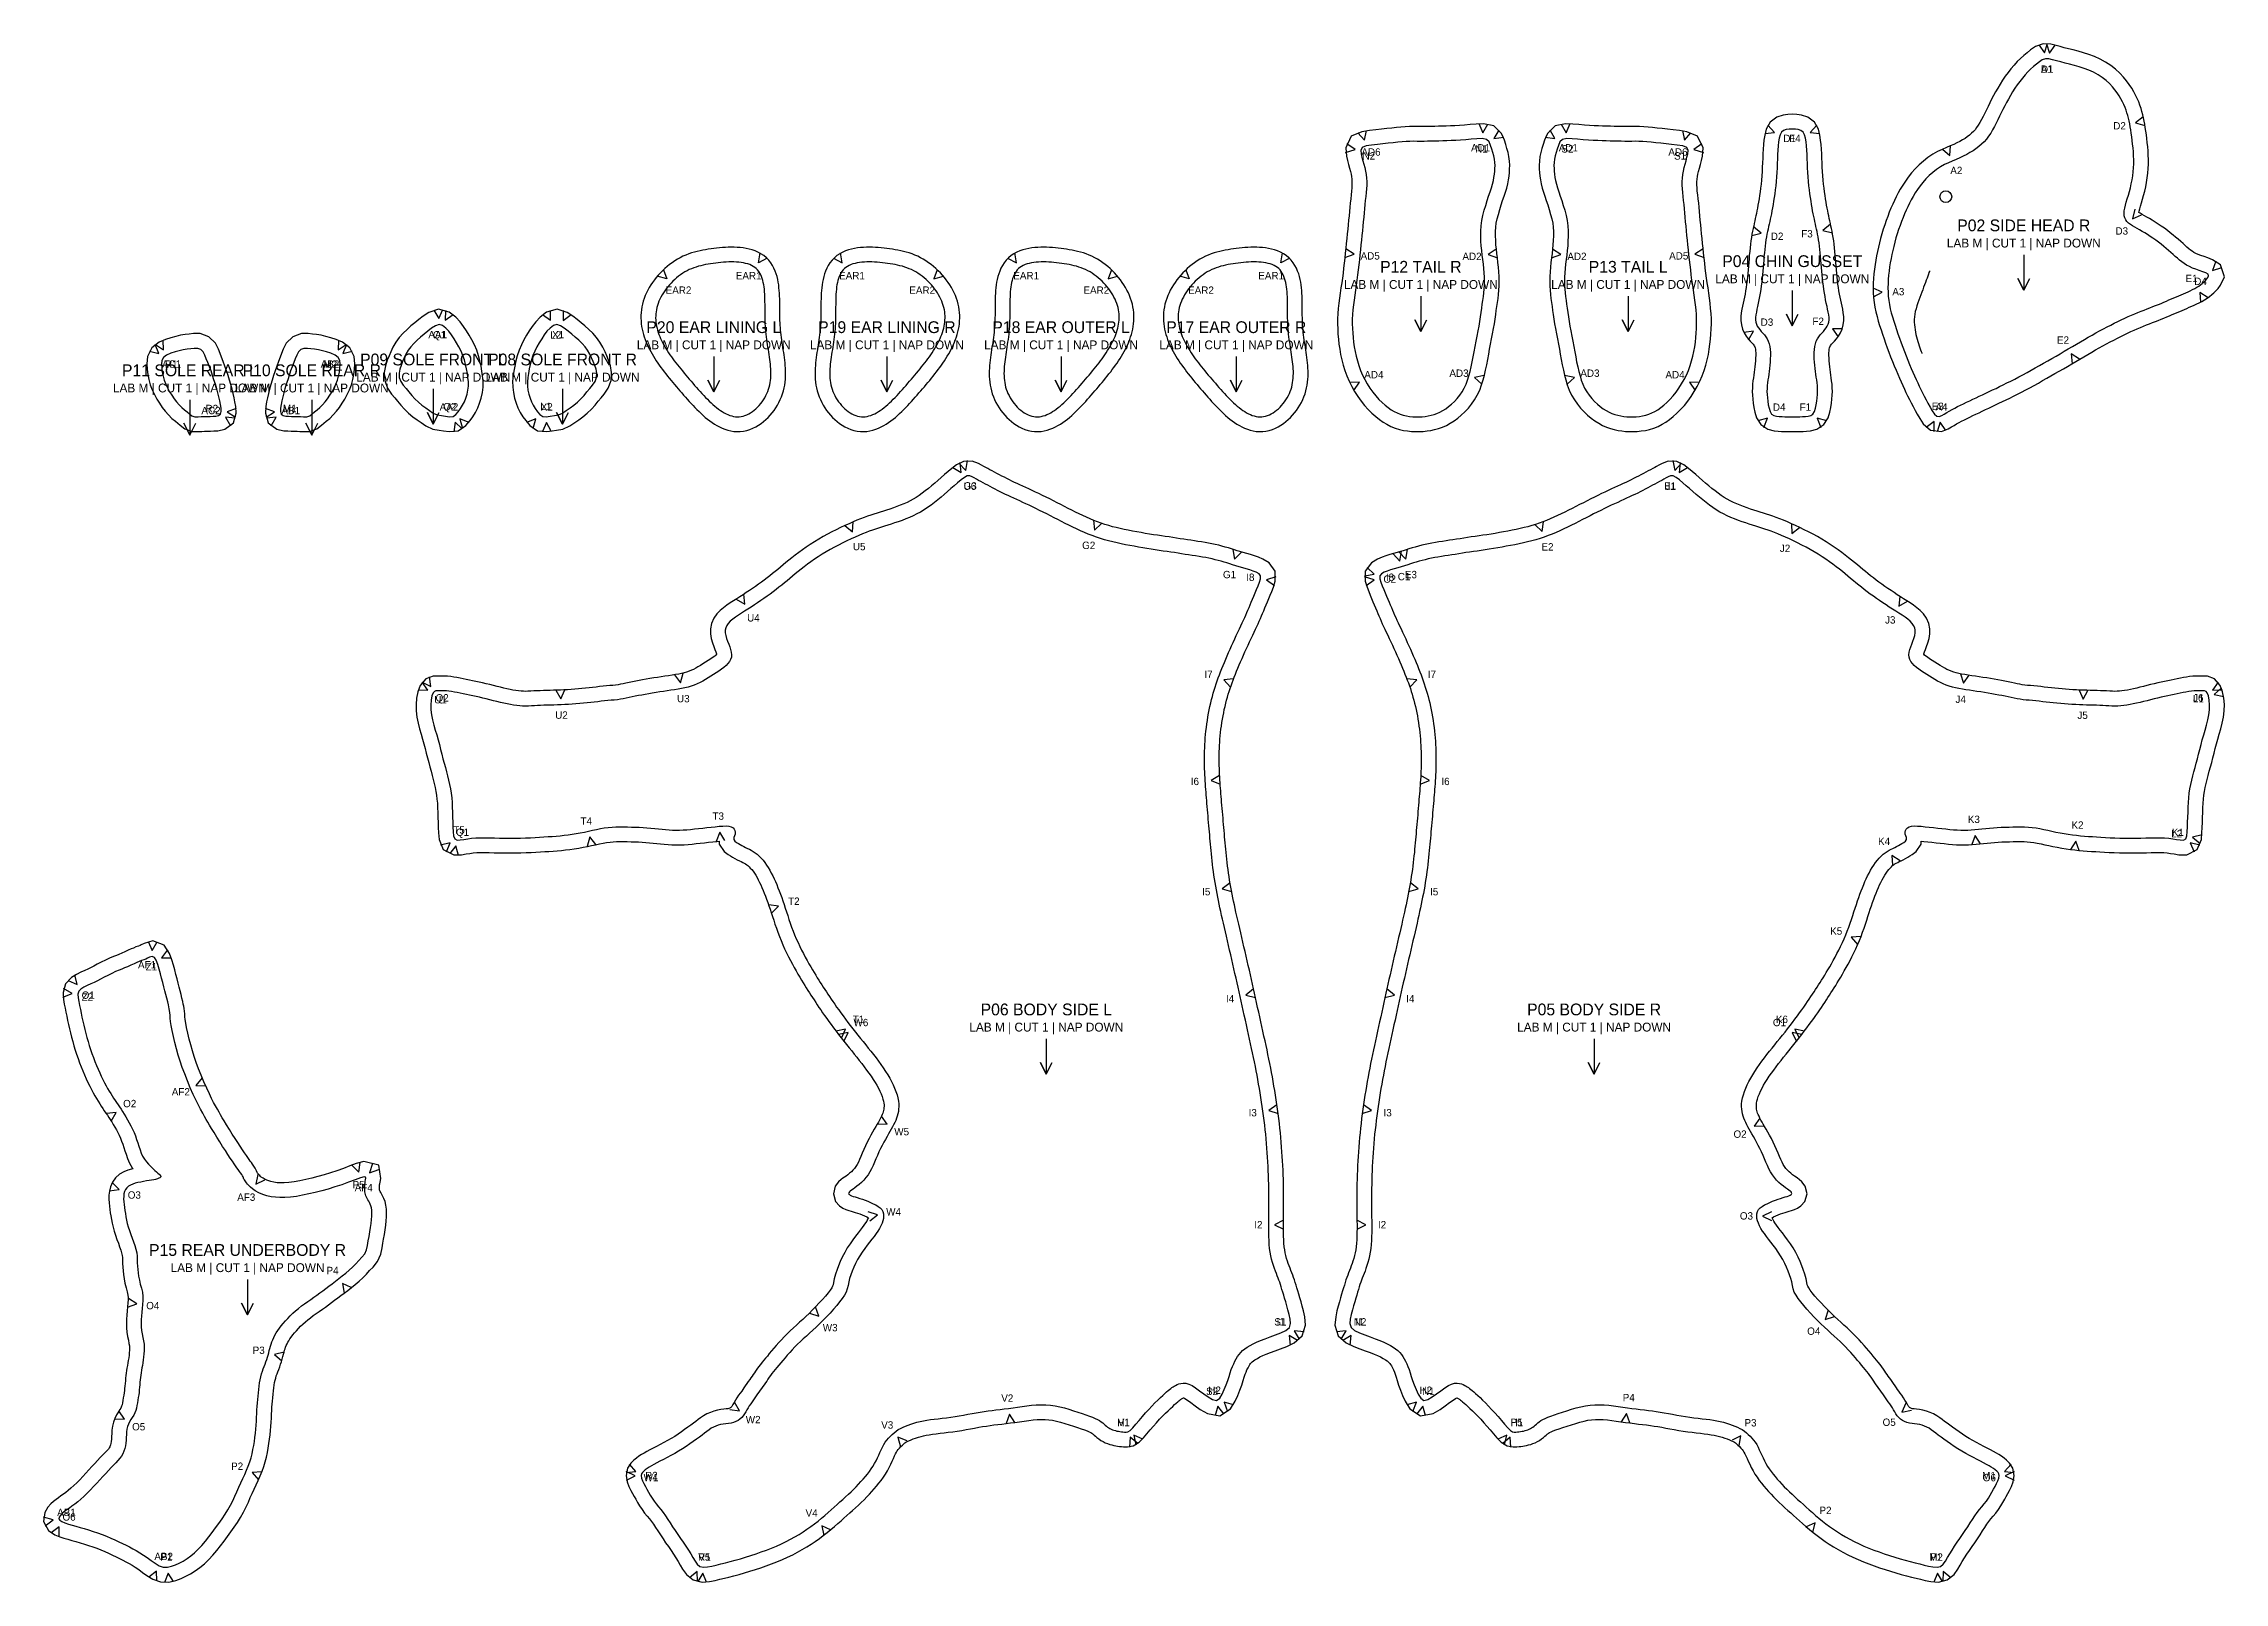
# Model space of a CAD drawing. Header units: millimetres. Extents: x 10 to 1500, y 0 to 642.
# Drawn here: x 760 to 1500, y 0 to 522 of the extents above; entities that cross this region are included whole.
import ezdxf
from ezdxf.enums import TextEntityAlignment as Align

# ---------------------------------------------------------------- set-up
doc = ezdxf.new("R2010")
doc.units = ezdxf.units.MM
for name, color, linetype in [('CUT', 1, 'Continuous'), ('LABEL', 7, 'Continuous'), ('MARK', 5, 'Continuous'), ('NOTCH', 3, 'Continuous'), ('STITCH_REF', 8, 'Continuous')]:
    doc.layers.add(name, color=color, linetype=linetype)

msp = doc.modelspace()

# ---------------------------------------------------------------- texts
at = {"layer": 'LABEL'}
for s, height, p in [('A1', 2.5, (1439.74, 513.72)), ('D1', 2.5, (1439.88, 513.68)), ('D1', 2.5, (1352.43, 490.18)), ('F4', 2.5, (1354.23, 490.18)), ('D2', 2.5, (1464.41, 494.44)), ('AD6', 2.5, (1210.32, 485.56)), ('N2', 2.5, (1209.58, 484.22)), ('AD1', 2.5, (1247.52, 486.97)), ('N1', 2.5, (1247.81, 486.6)), ('AD1', 2.5, (1277.3, 486.97)), ('S2', 2.5, (1277.02, 486.6)), ('AD6', 2.5, (1314.51, 485.56)), ('S1', 2.5, (1315.25, 484.22)), ('A2', 2.5, (1409.01, 479.27)), ('F3', 2.5, (1358.31, 457.79)), ('P02 SIDE HEAD R', 4, (1431.91, 460.63)), ('D3', 2.5, (1465.17, 458.74)), ('D2', 2.5, (1348.17, 456.94)), ('LAB M | CUT 1 | NAP DOWN', 3, (1431.91, 454.63)), ('EAR1', 2.5, (999.07, 443.56)), ('EAR1', 2.5, (1034.15, 443.56)), ('EAR1', 2.5, (1093.27, 443.56)), ('EAR1', 2.5, (1176.43, 443.56)), ('AD5', 2.5, (1210.04, 450.28)), ('P12 TAIL R', 4, (1227.23, 446.57)), ('AD2', 2.5, (1244.6, 450.12)), ('AD2', 2.5, (1280.23, 450.12)), ('P13 TAIL L', 4, (1297.6, 446.57)), ('AD5', 2.5, (1314.78, 450.28)), ('P04 CHIN GUSSET', 4, (1353.33, 448.48)), ('EAR2', 2.5, (975.26, 438.64)), ('EAR2', 2.5, (1057.97, 438.64)), ('EAR2', 2.5, (1117.08, 438.64)), ('EAR2', 2.5, (1152.61, 438.64)), ('LAB M | CUT 1 | NAP DOWN', 3, (1227.23, 440.57)), ('LAB M | CUT 1 | NAP DOWN', 3, (1297.6, 440.57)), ('LAB M | CUT 1 | NAP DOWN', 3, (1353.33, 442.48)), ('A3', 2.5, (1389.32, 438.13)), ('E1', 2.5, (1488.85, 442.61)), ('D4', 2.5, (1491.9, 441.64)), ('F2', 2.5, (1362.11, 428.07)), ('AA1', 2.5, (893.5, 423.55)), ('Q1', 2.5, (894.12, 423.48)), ('L2', 2.5, (933.59, 423.42)), ('X1', 2.5, (934.38, 423.55)), ('P20 EAR LINING L', 4, (987.23, 426.07)), ('P19 EAR LINING R', 4, (1045.99, 426.07)), ('P18 EAR OUTER L', 4, (1105.11, 426.07)), ('P17 EAR OUTER R', 4, (1164.59, 426.07)), ('D3', 2.5, (1344.73, 427.78)), ('E2', 2.5, (1445.23, 421.69)), ('AC1', 2.5, (803.2, 413.55)), ('R1', 2.5, (803.07, 413.52)), ('AB2', 2.5, (856.95, 413.55)), ('M2', 2.5, (857.08, 413.52)), ('P09 SOLE FRONT L', 4, (891.99, 415.1)), ('P08 SOLE FRONT R', 4, (935.89, 415.1)), ('LAB M | CUT 1 | NAP DOWN', 3, (987.23, 420.07)), ('LAB M | CUT 1 | NAP DOWN', 3, (1045.99, 420.07)), ('LAB M | CUT 1 | NAP DOWN', 3, (1105.11, 420.07)), ('LAB M | CUT 1 | NAP DOWN', 3, (1164.59, 420.07)), ('P11 SOLE REAR L', 4, (809.38, 411.42)), ('P10 SOLE REAR R', 4, (850.77, 411.42)), ('LAB M | CUT 1 | NAP DOWN', 3, (891.99, 409.1)), ('LAB M | CUT 1 | NAP DOWN', 3, (935.89, 409.1)), ('AD4', 2.5, (1211.3, 409.93)), ('AD3', 2.5, (1240.19, 410.45)), ('AD3', 2.5, (1284.64, 410.45)), ('AD4', 2.5, (1313.52, 409.93)), ('LAB M | CUT 1 | NAP DOWN', 3, (809.38, 405.42)), ('R2', 2.5, (816.85, 398.46)), ('LAB M | CUT 1 | NAP DOWN', 3, (850.77, 405.42)), ('AA2', 2.5, (897.34, 399)), ('Q2', 2.5, (897.59, 399.07)), ('X2', 2.5, (930.53, 399)), ('L1', 2.5, (930.21, 399.15)), ('D4', 2.5, (1348.88, 398.93)), ('F1', 2.5, (1357.78, 398.93)), ('E3', 2.5, (1402.69, 399.2)), ('A4', 2.5, (1403.96, 398.96)), ('AC2', 2.5, (816.55, 397.77)), ('AB1', 2.5, (843.6, 397.77)), ('M1', 2.5, (843.3, 398.46)), ('G3', 2.5, (1074.27, 372.18)), ('U6', 2.5, (1074.15, 372.07)), ('E1', 2.5, (1311.88, 372.18)), ('J1', 2.5, (1312.01, 372.07)), ('U5', 2.5, (1036.59, 351.58)), ('G2', 2.5, (1114.49, 352)), ('E2', 2.5, (1270.22, 351.48)), ('J2', 2.5, (1350.87, 350.99)), ('G1', 2.5, (1162.29, 342.07)), ('I8', 2.5, (1169.37, 341.16)), ('C2', 2.5, (1216.67, 340.54)), ('I8', 2.5, (1216.78, 341.16)), ('C1', 2.5, (1221.55, 341.38)), ('E3', 2.5, (1223.86, 342.07)), ('U4', 2.5, (1000.68, 327.38)), ('J3', 2.5, (1386.58, 326.68)), ('I7', 2.5, (1155.16, 308.19)), ('I7', 2.5, (1230.99, 308.19)), ('U1', 2.5, (894.45, 299.58)), ('Q2', 2.5, (895.02, 300.22)), ('U3', 2.5, (976.89, 299.95)), ('J4', 2.5, (1410.49, 299.74)), ('J6', 2.5, (1491.13, 300.22)), ('L1', 2.5, (1491.21, 299.95)), ('U2', 2.5, (935.52, 294.36)), ('J5', 2.5, (1451.88, 294.31)), ('I6', 2.5, (1150.54, 271.84)), ('I6', 2.5, (1235.61, 271.84)), ('T4', 2.5, (943.94, 258.37)), ('T3', 2.5, (988.73, 260.07)), ('K3', 2.5, (1414.95, 258.97)), ('T5', 2.5, (900.75, 255.36)), ('Q1', 2.5, (901.95, 254.59)), ('K4', 2.5, (1384.49, 251.51)), ('K2', 2.5, (1450.14, 257.03)), ('L2', 2.5, (1483.85, 254.08)), ('K1', 2.5, (1484.2, 254.59)), ('T2', 2.5, (1014.4, 231.17)), ('I5', 2.5, (1154.39, 234.4)), ('I5', 2.5, (1231.76, 234.4)), ('K5', 2.5, (1368.23, 221.04)), ('AF1', 2.5, (794.84, 209.59)), ('Z1', 2.5, (796.35, 208.93)), ('Z2', 2.5, (774.58, 198.62)), ('O1', 2.5, (774.87, 199.28)), ('P06 BODY SIDE L', 4, (1100.1, 194.42)), ('I4', 2.5, (1162.48, 198.06)), ('I4', 2.5, (1223.67, 198.06)), ('P05 BODY SIDE R', 4, (1286.05, 194.42)), ('T1', 2.5, (1036.34, 191.06)), ('W6', 2.5, (1037.18, 189.98)), ('LAB M | CUT 1 | NAP DOWN', 3, (1100.1, 188.42)), ('LAB M | CUT 1 | NAP DOWN', 3, (1286.05, 188.42)), ('O1', 2.5, (1348.97, 189.98)), ('K6', 2.5, (1349.81, 191.06)), ('O2', 2.5, (788.95, 162.46)), ('AF2', 2.5, (806.31, 166.45)), ('I3', 2.5, (1170.17, 159.36)), ('I3', 2.5, (1215.98, 159.36)), ('W5', 2.5, (1051, 152.91)), ('O2', 2.5, (1335.6, 152.09)), ('P5', 2.5, (866.64, 134.92)), ('AF4', 2.5, (868.4, 133.94)), ('O3', 2.5, (790.52, 131.42)), ('AF3', 2.5, (828.53, 130.68)), ('W4', 2.5, (1048.26, 125.7)), ('I2', 2.5, (1172.09, 121.35)), ('I2', 2.5, (1214.07, 121.35)), ('O3', 2.5, (1337.76, 124.33)), ('P15 REAR UNDERBODY R', 4, (828.96, 112.74)), ('LAB M | CUT 1 | NAP DOWN', 3, (828.96, 106.74)), ('P4', 2.5, (857.81, 105.78)), ('O4', 2.5, (796.8, 93.86)), ('S1', 2.5, (1179.54, 88.34)), ('I1', 2.5, (1179.68, 88.37)), ('N2', 2.5, (1206.61, 88.34)), ('I1', 2.5, (1206.47, 88.37)), ('W3', 2.5, (1026.74, 86.39)), ('O4', 2.5, (1360.61, 85.19)), ('P3', 2.5, (832.75, 78.69)), ('V2', 2.5, (1086.86, 62.45)), ('S2', 2.5, (1156.37, 64.75)), ('H2', 2.5, (1157.23, 65.13)), ('H2', 2.5, (1228.92, 65.13)), ('N1', 2.5, (1229.78, 64.75)), ('P4', 2.5, (1297.81, 62.64)), ('O5', 2.5, (792, 52.74)), ('W2', 2.5, (1000.59, 55.16)), ('V3', 2.5, (1046.1, 53.34)), ('V1', 2.5, (1126.43, 54.24)), ('H1', 2.5, (1126.31, 54.17)), ('P5', 2.5, (1259.72, 54.24)), ('H1', 2.5, (1259.84, 54.17)), ('P3', 2.5, (1339.14, 54.08)), ('O5', 2.5, (1386.21, 54.26)), ('P2', 2.5, (825.43, 39.33)), ('R2', 2.5, (966.05, 36.16)), ('M1', 2.5, (1420.1, 36.16)), ('W1', 2.5, (965.92, 35.47)), ('O6', 2.5, (1420.23, 35.47)), ('AB1', 2.5, (767.49, 23.64)), ('O6', 2.5, (768.37, 22.11)), ('V4', 2.5, (1020.44, 23.43)), ('P2', 2.5, (1364.6, 24.34)), ('AB2', 2.5, (800.48, 8.7)), ('P1', 2.5, (801.39, 8.49)), ('V5', 2.5, (983.99, 8.52)), ('R1', 2.5, (984.03, 8.48)), ('M2', 2.5, (1402.12, 8.48)), ('P1', 2.5, (1402.16, 8.52))]:
    msp.add_text(s, height=height, dxfattribs=at).set_placement(p, align=Align.MIDDLE_CENTER)

# ---------------------------------------------------------------- linework, layer by layer
at = {"layer": 'CUT'}
for points in [[(1470.99, 465), (1471.07, 465.43), (1471.26, 466.22), (1471.53, 467.18), (1471.84, 468.27), (1472.2, 469.49), (1472.58, 470.82), (1472.95, 472.23), (1473.29, 473.71), (1473.59, 475.22), (1473.84, 476.76), (1474.03, 478.32), (1474.15, 479.89), (1474.21, 481.45), (1474.21, 482.98), (1474.17, 484.48), (1474.08, 485.93), (1473.97, 487.35), (1473.84, 488.74), (1473.68, 490.09), (1473.51, 491.38), (1473.34, 492.63), (1473.15, 493.82), (1472.96, 494.97), (1472.76, 496.06), (1472.54, 497.12), (1472.3, 498.18), (1472.03, 499.26), (1471.71, 500.35), (1471.34, 501.47), (1470.91, 502.59), (1470.43, 503.71), (1469.88, 504.84), (1469.26, 506.01), (1468.55, 507.22), (1467.73, 508.46), (1466.8, 509.72), (1465.73, 511.01), (1464.5, 512.33), (1463.09, 513.65), (1461.47, 514.93), (1459.69, 516.1), (1457.81, 517.11), (1455.9, 517.95), (1454.01, 518.66), (1452.16, 519.26), (1450.39, 519.76), (1448.71, 520.19), (1447.13, 520.59), (1445.65, 520.96), (1444.26, 521.31), (1442.88, 521.68), (1441.08, 522.11), (1438.47, 522.22), (1435.92, 521.32), (1434.24, 520.19), (1433.05, 519.25), (1431.96, 518.34), (1430.83, 517.34), (1429.69, 516.22), (1428.59, 515.03), (1427.56, 513.81), (1426.57, 512.55), (1425.61, 511.25), (1424.7, 509.92), (1423.85, 508.58), (1423.07, 507.26), (1422.33, 505.97), (1421.64, 504.71), (1420.98, 503.45), (1420.36, 502.22), (1419.77, 501.02), (1419.2, 499.85), (1418.64, 498.7), (1418.08, 497.58), (1417.54, 496.53), (1417, 495.55), (1416.46, 494.65), (1415.91, 493.84), (1415.37, 493.12), (1414.82, 492.49), (1414.2, 491.9), (1413.48, 491.29), (1412.72, 490.7), (1411.96, 490.18), (1411.12, 489.67), (1410.17, 489.15), (1409.16, 488.63), (1408.11, 488.13), (1406.96, 487.63), (1405.66, 487.08), (1404.21, 486.45), (1402.64, 485.68), (1401.01, 484.76), (1399.39, 483.68), (1397.84, 482.48), (1396.38, 481.19), (1395.03, 479.84), (1393.8, 478.45), (1392.69, 477.05), (1391.7, 475.66), (1390.8, 474.29), (1390, 472.95), (1389.27, 471.64), (1388.62, 470.38), (1388, 469.13), (1387.4, 467.85), (1386.8, 466.49), (1386.25, 465.08), (1385.73, 463.7), (1385.21, 462.3), (1384.69, 460.83), (1384.18, 459.31), (1383.71, 457.76), (1383.27, 456.21), (1382.89, 454.69), (1382.54, 453.2), (1382.22, 451.72), (1381.93, 450.26), (1381.67, 448.78), (1381.43, 447.3), (1381.21, 445.78), (1381.03, 444.23), (1380.9, 442.63), (1380.82, 441.03), (1380.8, 439.44), (1380.82, 437.82), (1380.92, 436.14), (1381.11, 434.46), (1381.38, 432.82), (1381.71, 431.23), (1382.1, 429.67), (1382.52, 428.16), (1382.97, 426.67), (1383.45, 425.18), (1383.94, 423.68), (1384.46, 422.16), (1385, 420.63), (1385.55, 419.08), (1386.13, 417.53), (1386.71, 415.98), (1387.31, 414.45), (1387.92, 412.95), (1388.53, 411.48), (1389.13, 410.08), (1389.72, 408.73), (1390.29, 407.46), (1390.84, 406.24), (1391.38, 405.06), (1391.91, 403.9), (1392.47, 402.73), (1393.06, 401.54), (1393.67, 400.35), (1394.31, 399.11), (1395, 397.83), (1395.74, 396.49), (1396.59, 395.03), (1397.79, 393.24), (1400.24, 391.05), (1403.92, 390.62), (1406.25, 391.58), (1407.4, 392.25), (1408.24, 392.74), (1409.06, 393.2), (1409.93, 393.67), (1410.82, 394.16), (1411.73, 394.63), (1412.66, 395.1), (1413.62, 395.57), (1414.61, 396.05), (1415.65, 396.53), (1416.73, 397.04), (1417.83, 397.56), (1418.94, 398.08), (1420.05, 398.6), (1421.17, 399.14), (1422.31, 399.68), (1423.46, 400.23), (1424.65, 400.8), (1425.87, 401.39), (1427.12, 402), (1428.41, 402.63), (1429.76, 403.3), (1431.15, 404.01), (1432.56, 404.75), (1434, 405.52), (1435.44, 406.31), (1436.87, 407.11), (1438.29, 407.91), (1439.69, 408.71), (1441.09, 409.5), (1442.49, 410.29), (1443.91, 411.08), (1445.35, 411.9), (1446.78, 412.73), (1448.19, 413.57), (1449.57, 414.39), (1450.94, 415.2), (1452.3, 416), (1453.65, 416.8), (1454.97, 417.58), (1456.27, 418.33), (1457.54, 419.05), (1458.79, 419.74), (1460.02, 420.41), (1461.25, 421.06), (1462.48, 421.7), (1463.7, 422.33), (1464.88, 422.94), (1466.02, 423.51), (1467.16, 424.07), (1468.27, 424.59), (1469.36, 425.09), (1470.44, 425.56), (1471.49, 426), (1472.53, 426.42), (1473.56, 426.83), (1474.57, 427.22), (1475.57, 427.61), (1476.57, 428), (1477.55, 428.38), (1478.52, 428.77), (1479.48, 429.16), (1480.44, 429.55), (1481.37, 429.94), (1482.29, 430.33), (1483.17, 430.72), (1484.02, 431.09), (1484.83, 431.44), (1485.63, 431.78), (1486.43, 432.12), (1487.26, 432.46), (1488.09, 432.81), (1488.93, 433.18), (1489.77, 433.56), (1490.61, 433.95), (1491.45, 434.36), (1492.3, 434.8), (1493.2, 435.31), (1494.11, 435.89), (1494.95, 436.49), (1495.72, 437.11), (1496.46, 437.76), (1497.17, 438.47), (1497.86, 439.25), (1498.72, 440.38), (1500, 443.2), (1498.67, 447.27), (1496, 448.96), (1494.34, 449.59), (1493.09, 450.02), (1492.05, 450.39), (1491.13, 450.76), (1490.35, 451.12), (1489.67, 451.47), (1489.09, 451.83), (1488.52, 452.24), (1487.92, 452.71), (1487.29, 453.24), (1486.66, 453.8), (1485.97, 454.43), (1485.17, 455.16), (1484.31, 455.9), (1483.46, 456.62), (1482.58, 457.35), (1481.64, 458.12), (1480.65, 458.89), (1479.63, 459.66), (1478.59, 460.39), (1477.56, 461.08), (1476.54, 461.74), (1475.54, 462.35), (1474.58, 462.92), (1473.68, 463.43), (1472.85, 463.91), (1472.05, 464.37), (1471.37, 464.76), (1470.99, 465)], [(1353.33, 498.35), (1351.83, 498.28), (1350.2, 498.05), (1348.07, 497.39), (1345.79, 495.67), (1344.48, 493.29), (1343.96, 491.25), (1343.71, 489.58), (1343.56, 488.04), (1343.44, 486.51), (1343.35, 484.98), (1343.28, 483.44), (1343.21, 481.91), (1343.15, 480.39), (1343.07, 478.9), (1342.97, 477.44), (1342.86, 476.03), (1342.72, 474.66), (1342.57, 473.32), (1342.39, 472.02), (1342.22, 470.78), (1342.04, 469.62), (1341.86, 468.52), (1341.68, 467.49), (1341.5, 466.5), (1341.32, 465.55), (1341.14, 464.67), (1340.97, 463.83), (1340.78, 463), (1340.58, 462.13), (1340.4, 461.26), (1340.22, 460.41), (1340.03, 459.55), (1339.84, 458.62), (1339.64, 457.6), (1339.45, 456.52), (1339.28, 455.39), (1339.13, 454.22), (1338.99, 453.01), (1338.86, 451.78), (1338.74, 450.53), (1338.64, 449.28), (1338.53, 448.02), (1338.43, 446.78), (1338.33, 445.55), (1338.22, 444.33), (1338.09, 443.12), (1337.96, 441.91), (1337.82, 440.71), (1337.66, 439.55), (1337.49, 438.42), (1337.3, 437.33), (1337.1, 436.26), (1336.89, 435.23), (1336.67, 434.22), (1336.44, 433.2), (1336.21, 432.13), (1336.01, 430.97), (1335.87, 429.69), (1335.86, 428.3), (1336.04, 426.84), (1336.44, 425.42), (1337.01, 424.13), (1337.67, 423.04), (1338.36, 422.11), (1339.04, 421.31), (1339.61, 420.7), (1340, 420.26), (1340.24, 419.95), (1340.41, 419.68), (1340.56, 419.37), (1340.69, 419), (1340.8, 418.57), (1340.87, 418.03), (1340.91, 417.34), (1340.91, 416.52), (1340.87, 415.59), (1340.8, 414.61), (1340.72, 413.61), (1340.61, 412.61), (1340.51, 411.65), (1340.39, 410.74), (1340.26, 409.83), (1340.11, 408.86), (1339.97, 407.81), (1339.85, 406.69), (1339.77, 405.5), (1339.74, 404.25), (1339.78, 402.95), (1339.88, 401.62), (1340.04, 400.26), (1340.27, 398.84), (1340.6, 397.26), (1341.21, 395.32), (1342.62, 393.02), (1344.99, 391.41), (1347.12, 390.88), (1348.56, 390.75), (1349.64, 390.7), (1350.61, 390.66), (1351.52, 390.64), (1352.43, 390.63), (1353.33, 390.62), (1354.23, 390.63), (1355.13, 390.64), (1356.05, 390.66), (1357.02, 390.7), (1358.1, 390.75), (1359.54, 390.88), (1361.67, 391.41), (1364.04, 393.02), (1365.45, 395.32), (1366.06, 397.26), (1366.39, 398.84), (1366.61, 400.26), (1366.78, 401.62), (1366.88, 402.95), (1366.92, 404.25), (1366.89, 405.5), (1366.81, 406.69), (1366.69, 407.81), (1366.55, 408.86), (1366.4, 409.83), (1366.27, 410.74), (1366.15, 411.65), (1366.05, 412.61), (1365.94, 413.61), (1365.86, 414.61), (1365.79, 415.59), (1365.75, 416.52), (1365.75, 417.34), (1365.79, 418.03), (1365.86, 418.57), (1365.97, 419), (1366.1, 419.37), (1366.25, 419.68), (1366.42, 419.95), (1366.66, 420.26), (1367.05, 420.7), (1367.62, 421.31), (1368.3, 422.11), (1368.99, 423.04), (1369.65, 424.13), (1370.22, 425.42), (1370.62, 426.84), (1370.8, 428.3), (1370.79, 429.69), (1370.65, 430.97), (1370.44, 432.13), (1370.22, 433.2), (1369.99, 434.22), (1369.77, 435.23), (1369.56, 436.26), (1369.36, 437.33), (1369.17, 438.42), (1369, 439.55), (1368.84, 440.71), (1368.7, 441.91), (1368.57, 443.12), (1368.44, 444.33), (1368.33, 445.55), (1368.23, 446.78), (1368.12, 448.02), (1368.02, 449.28), (1367.91, 450.53), (1367.8, 451.78), (1367.67, 453.01), (1367.53, 454.22), (1367.38, 455.39), (1367.21, 456.52), (1367.02, 457.6), (1366.82, 458.62), (1366.63, 459.55), (1366.44, 460.41), (1366.26, 461.26), (1366.08, 462.13), (1365.88, 463), (1365.69, 463.83), (1365.52, 464.67), (1365.34, 465.55), (1365.16, 466.5), (1364.98, 467.49), (1364.8, 468.52), (1364.62, 469.62), (1364.44, 470.78), (1364.26, 472.02), (1364.09, 473.32), (1363.94, 474.66), (1363.8, 476.03), (1363.69, 477.44), (1363.59, 478.9), (1363.51, 480.39), (1363.45, 481.91), (1363.38, 483.44), (1363.31, 484.98), (1363.22, 486.51), (1363.1, 488.04), (1362.95, 489.58), (1362.7, 491.25), (1362.18, 493.29), (1360.87, 495.67), (1358.59, 497.39), (1356.46, 498.05), (1354.82, 498.28), (1353.33, 498.35)], [(1203.62, 490.91), (1201.74, 486.99), (1202.04, 484.15), (1202.37, 482.62), (1202.69, 481.33), (1203.02, 480.09), (1203.33, 478.96), (1203.57, 478), (1203.72, 477.19), (1203.81, 476.35), (1203.85, 475.37), (1203.86, 474.35), (1203.83, 473.34), (1203.73, 472.26), (1203.59, 471.04), (1203.42, 469.67), (1203.26, 468.22), (1203.12, 466.76), (1202.99, 465.3), (1202.86, 463.84), (1202.72, 462.36), (1202.58, 460.85), (1202.43, 459.31), (1202.27, 457.74), (1202.1, 456.13), (1201.94, 454.5), (1201.77, 452.85), (1201.59, 451.19), (1201.41, 449.51), (1201.22, 447.81), (1201.02, 446.1), (1200.82, 444.41), (1200.61, 442.74), (1200.37, 441.07), (1200.11, 439.37), (1199.85, 437.65), (1199.62, 435.92), (1199.4, 434.19), (1199.21, 432.46), (1199.07, 430.71), (1198.98, 428.93), (1198.97, 427.17), (1199.01, 425.45), (1199.11, 423.75), (1199.25, 422.05), (1199.44, 420.33), (1199.69, 418.6), (1200, 416.83), (1200.39, 415.03), (1200.88, 413.2), (1201.45, 411.38), (1202.12, 409.55), (1202.91, 407.72), (1203.8, 405.94), (1204.77, 404.22), (1205.81, 402.57), (1206.94, 400.98), (1208.15, 399.48), (1209.39, 398.11), (1210.65, 396.86), (1211.91, 395.74), (1213.17, 394.75), (1214.43, 393.87), (1215.71, 393.09), (1217.07, 392.4), (1218.51, 391.81), (1219.96, 391.36), (1221.38, 391.04), (1222.76, 390.82), (1224.12, 390.68), (1225.45, 390.62), (1226.77, 390.63), (1228.08, 390.7), (1229.37, 390.83), (1230.63, 391.02), (1231.92, 391.28), (1233.26, 391.65), (1234.61, 392.14), (1235.93, 392.74), (1237.23, 393.44), (1238.5, 394.24), (1239.74, 395.15), (1240.97, 396.16), (1242.19, 397.31), (1243.36, 398.58), (1244.45, 399.95), (1245.46, 401.41), (1246.4, 403), (1247.22, 404.73), (1247.87, 406.47), (1248.37, 408.16), (1248.8, 409.82), (1249.21, 411.5), (1249.59, 413.26), (1249.94, 415.07), (1250.26, 416.87), (1250.57, 418.62), (1250.9, 420.34), (1251.25, 422.1), (1251.6, 423.86), (1251.91, 425.59), (1252.19, 427.25), (1252.43, 428.84), (1252.65, 430.34), (1252.85, 431.75), (1253.05, 433.09), (1253.25, 434.41), (1253.44, 435.77), (1253.61, 437.2), (1253.74, 438.66), (1253.81, 440.14), (1253.85, 441.65), (1253.82, 443.24), (1253.74, 444.85), (1253.6, 446.48), (1253.42, 448.08), (1253.23, 449.62), (1253.04, 451.12), (1252.87, 452.6), (1252.73, 454.05), (1252.64, 455.52), (1252.59, 457.04), (1252.58, 458.57), (1252.65, 460), (1252.83, 461.37), (1253.14, 462.8), (1253.57, 464.36), (1254.05, 465.98), (1254.54, 467.57), (1255.01, 469.07), (1255.48, 470.5), (1255.94, 471.9), (1256.37, 473.31), (1256.73, 474.75), (1257, 476.13), (1257.17, 477.38), (1257.3, 478.56), (1257.38, 479.75), (1257.41, 481.04), (1257.35, 482.47), (1257.15, 483.98), (1256.84, 485.42), (1256.47, 486.75), (1256.08, 488.06), (1255.6, 489.55), (1254.61, 491.85), (1251.96, 494.4), (1248.51, 495.1), (1246, 495.04), (1243.95, 494.88), (1242.06, 494.71), (1240.35, 494.57), (1238.79, 494.47), (1237.31, 494.4), (1235.88, 494.35), (1234.52, 494.3), (1233.23, 494.27), (1231.97, 494.26), (1230.63, 494.25), (1229.36, 494.19), (1228.27, 494.16), (1227.2, 494.15), (1226.06, 494.16), (1224.8, 494.17), (1223.39, 494.16), (1221.91, 494.08), (1220.45, 493.97), (1218.94, 493.84), (1217.35, 493.68), (1215.66, 493.5), (1213.85, 493.32), (1211.92, 493.11), (1209.82, 492.87), (1207.25, 492.43), (1203.62, 490.91)], [(1323.08, 486.99), (1321.2, 490.91), (1317.57, 492.43), (1315, 492.87), (1312.9, 493.11), (1310.98, 493.32), (1309.17, 493.5), (1307.48, 493.68), (1305.88, 493.84), (1304.38, 493.97), (1302.92, 494.08), (1301.44, 494.16), (1300.02, 494.17), (1298.77, 494.16), (1297.62, 494.15), (1296.55, 494.16), (1295.47, 494.19), (1294.2, 494.25), (1292.86, 494.26), (1291.6, 494.27), (1290.31, 494.3), (1288.94, 494.35), (1287.51, 494.4), (1286.03, 494.47), (1284.48, 494.57), (1282.77, 494.71), (1280.88, 494.88), (1278.83, 495.04), (1276.31, 495.1), (1272.87, 494.4), (1270.22, 491.85), (1269.23, 489.55), (1268.74, 488.06), (1268.35, 486.75), (1267.99, 485.42), (1267.68, 483.98), (1267.47, 482.47), (1267.41, 481.04), (1267.45, 479.75), (1267.53, 478.56), (1267.65, 477.38), (1267.83, 476.13), (1268.09, 474.75), (1268.46, 473.31), (1268.89, 471.9), (1269.34, 470.5), (1269.81, 469.07), (1270.29, 467.57), (1270.77, 465.98), (1271.25, 464.36), (1271.68, 462.8), (1272, 461.37), (1272.18, 460), (1272.25, 458.57), (1272.24, 457.04), (1272.19, 455.52), (1272.09, 454.05), (1271.95, 452.6), (1271.79, 451.12), (1271.6, 449.62), (1271.41, 448.08), (1271.23, 446.48), (1271.09, 444.85), (1271, 443.24), (1270.98, 441.65), (1271.01, 440.14), (1271.09, 438.66), (1271.21, 437.2), (1271.38, 435.77), (1271.58, 434.41), (1271.78, 433.09), (1271.98, 431.75), (1272.18, 430.34), (1272.4, 428.84), (1272.64, 427.25), (1272.92, 425.59), (1273.23, 423.86), (1273.57, 422.1), (1273.93, 420.34), (1274.26, 418.62), (1274.57, 416.87), (1274.88, 415.07), (1275.24, 413.26), (1275.62, 411.5), (1276.02, 409.82), (1276.45, 408.16), (1276.96, 406.47), (1277.6, 404.73), (1278.42, 403), (1279.37, 401.41), (1280.37, 399.95), (1281.46, 398.58), (1282.63, 397.31), (1283.85, 396.16), (1285.09, 395.15), (1286.33, 394.24), (1287.6, 393.44), (1288.9, 392.74), (1290.22, 392.14), (1291.57, 391.65), (1292.9, 391.28), (1294.19, 391.02), (1295.46, 390.83), (1296.75, 390.7), (1298.05, 390.63), (1299.37, 390.62), (1300.71, 390.68), (1302.07, 390.82), (1303.45, 391.04), (1304.86, 391.36), (1306.32, 391.81), (1307.76, 392.4), (1309.12, 393.09), (1310.4, 393.87), (1311.66, 394.75), (1312.92, 395.74), (1314.18, 396.86), (1315.43, 398.11), (1316.68, 399.48), (1317.88, 400.98), (1319.01, 402.57), (1320.06, 404.22), (1321.03, 405.94), (1321.92, 407.72), (1322.7, 409.55), (1323.37, 411.38), (1323.95, 413.2), (1324.43, 415.03), (1324.83, 416.83), (1325.14, 418.6), (1325.39, 420.33), (1325.58, 422.05), (1325.72, 423.75), (1325.81, 425.45), (1325.86, 427.17), (1325.85, 428.93), (1325.76, 430.71), (1325.61, 432.46), (1325.43, 434.19), (1325.21, 435.92), (1324.97, 437.65), (1324.72, 439.37), (1324.46, 441.07), (1324.22, 442.74), (1324.01, 444.41), (1323.8, 446.1), (1323.61, 447.81), (1323.42, 449.51), (1323.24, 451.19), (1323.06, 452.85), (1322.89, 454.5), (1322.72, 456.13), (1322.56, 457.74), (1322.4, 459.31), (1322.25, 460.85), (1322.1, 462.36), (1321.97, 463.84), (1321.84, 465.3), (1321.71, 466.76), (1321.57, 468.22), (1321.41, 469.67), (1321.24, 471.04), (1321.09, 472.26), (1321, 473.34), (1320.96, 474.35), (1320.97, 475.37), (1321.02, 476.35), (1321.1, 477.19), (1321.25, 478), (1321.49, 478.96), (1321.81, 480.09), (1322.14, 481.33), (1322.45, 482.62), (1322.79, 484.15), (1323.08, 486.99)], [(1004.18, 450.37), (1003.22, 451.01), (1002.23, 451.54), (1001.23, 451.98), (1000.22, 452.33), (999.21, 452.61), (998.2, 452.82), (997.19, 452.98), (996.18, 453.1), (995.17, 453.17), (994.16, 453.21), (993.15, 453.22), (992.15, 453.2), (991.15, 453.15), (990.16, 453.09), (989.17, 453), (988.2, 452.9), (987.25, 452.79), (986.3, 452.66), (985.37, 452.53), (984.44, 452.38), (983.5, 452.21), (982.55, 452.02), (981.6, 451.8), (980.64, 451.55), (979.67, 451.26), (978.71, 450.93), (977.74, 450.55), (976.77, 450.13), (975.81, 449.65), (974.87, 449.13), (973.96, 448.56), (973.08, 447.96), (972.22, 447.33), (971.39, 446.66), (970.6, 445.97), (969.83, 445.24), (969.09, 444.49), (968.38, 443.72), (967.7, 442.92), (967.06, 442.1), (966.45, 441.26), (965.88, 440.4), (965.34, 439.52), (964.85, 438.62), (964.39, 437.71), (963.98, 436.78), (963.61, 435.83), (963.3, 434.88), (963.03, 433.91), (962.82, 432.95), (962.67, 431.98), (962.56, 431.02), (962.5, 430.06), (962.49, 429.11), (962.53, 428.17), (962.62, 427.23), (962.74, 426.31), (962.91, 425.4), (963.11, 424.5), (963.35, 423.61), (963.62, 422.74), (963.92, 421.88), (964.25, 421.03), (964.61, 420.2), (964.99, 419.38), (965.39, 418.57), (965.82, 417.76), (966.26, 416.97), (966.73, 416.19), (967.21, 415.42), (967.7, 414.65), (968.22, 413.89), (968.74, 413.14), (969.28, 412.39), (969.83, 411.65), (970.39, 410.91), (970.96, 410.18), (971.54, 409.45), (972.12, 408.73), (972.71, 408.01), (973.31, 407.29), (973.91, 406.57), (974.52, 405.86), (975.12, 405.15), (975.73, 404.45), (976.34, 403.74), (976.96, 403.03), (977.58, 402.31), (978.22, 401.6), (978.86, 400.88), (979.51, 400.17), (980.17, 399.46), (980.84, 398.76), (981.52, 398.07), (982.21, 397.39), (982.91, 396.73), (983.62, 396.08), (984.35, 395.45), (985.1, 394.84), (985.86, 394.25), (986.65, 393.69), (987.46, 393.16), (988.3, 392.66), (989.16, 392.2), (990.06, 391.78), (991, 391.42), (991.97, 391.11), (992.98, 390.87), (994.03, 390.7), (995.1, 390.62), (996.2, 390.64), (997.3, 390.76), (998.41, 390.99), (999.48, 391.32), (1000.5, 391.73), (1001.47, 392.21), (1002.39, 392.75), (1003.27, 393.35), (1004.1, 394), (1004.9, 394.69), (1005.65, 395.42), (1006.37, 396.19), (1007.04, 396.99), (1007.68, 397.82), (1008.28, 398.69), (1008.83, 399.59), (1009.34, 400.51), (1009.8, 401.47), (1010.22, 402.44), (1010.57, 403.43), (1010.87, 404.43), (1011.11, 405.42), (1011.3, 406.41), (1011.44, 407.39), (1011.54, 408.37), (1011.59, 409.33), (1011.61, 410.28), (1011.6, 411.22), (1011.56, 412.15), (1011.5, 413.07), (1011.42, 413.97), (1011.32, 414.87), (1011.21, 415.76), (1011.09, 416.63), (1010.96, 417.51), (1010.83, 418.37), (1010.7, 419.22), (1010.56, 420.08), (1010.43, 420.92), (1010.3, 421.76), (1010.19, 422.59), (1010.07, 423.42), (1009.98, 424.24), (1009.89, 425.06), (1009.82, 425.88), (1009.76, 426.7), (1009.72, 427.54), (1009.69, 428.39), (1009.66, 429.27), (1009.65, 430.16), (1009.64, 431.06), (1009.64, 431.97), (1009.63, 432.89), (1009.62, 433.82), (1009.61, 434.75), (1009.59, 435.68), (1009.56, 436.62), (1009.51, 437.56), (1009.45, 438.5), (1009.36, 439.45), (1009.25, 440.39), (1009.1, 441.34), (1008.92, 442.28), (1008.69, 443.23), (1008.41, 444.18), (1008.07, 445.13), (1007.65, 446.08), (1007.15, 447.01), (1006.56, 447.92), (1005.86, 448.8), (1005.07, 449.62), (1004.18, 450.37)], [(1029.05, 450.37), (1028.15, 449.62), (1027.36, 448.8), (1026.67, 447.92), (1026.07, 447.01), (1025.57, 446.08), (1025.15, 445.13), (1024.81, 444.18), (1024.53, 443.23), (1024.3, 442.28), (1024.12, 441.34), (1023.97, 440.39), (1023.86, 439.45), (1023.78, 438.5), (1023.71, 437.56), (1023.67, 436.62), (1023.63, 435.68), (1023.61, 434.75), (1023.6, 433.82), (1023.59, 432.89), (1023.59, 431.97), (1023.58, 431.06), (1023.57, 430.16), (1023.56, 429.27), (1023.54, 428.39), (1023.51, 427.54), (1023.46, 426.7), (1023.41, 425.88), (1023.34, 425.06), (1023.25, 424.24), (1023.15, 423.42), (1023.04, 422.59), (1022.92, 421.76), (1022.79, 420.92), (1022.66, 420.08), (1022.53, 419.23), (1022.39, 418.37), (1022.26, 417.51), (1022.13, 416.63), (1022.01, 415.76), (1021.9, 414.87), (1021.8, 413.97), (1021.72, 413.07), (1021.66, 412.15), (1021.62, 411.22), (1021.61, 410.28), (1021.63, 409.33), (1021.69, 408.37), (1021.78, 407.39), (1021.92, 406.41), (1022.11, 405.42), (1022.35, 404.43), (1022.65, 403.43), (1023.01, 402.44), (1023.42, 401.47), (1023.88, 400.51), (1024.39, 399.59), (1024.95, 398.69), (1025.54, 397.82), (1026.18, 396.99), (1026.86, 396.19), (1027.57, 395.42), (1028.33, 394.69), (1029.12, 394), (1029.95, 393.35), (1030.83, 392.75), (1031.75, 392.21), (1032.72, 391.73), (1033.75, 391.32), (1034.82, 390.99), (1035.92, 390.76), (1037.03, 390.64), (1038.12, 390.62), (1039.2, 390.7), (1040.24, 390.87), (1041.25, 391.11), (1042.23, 391.42), (1043.16, 391.78), (1044.06, 392.2), (1044.93, 392.66), (1045.76, 393.16), (1046.57, 393.69), (1047.36, 394.25), (1048.13, 394.84), (1048.87, 395.45), (1049.6, 396.08), (1050.32, 396.73), (1051.02, 397.39), (1051.71, 398.07), (1052.39, 398.76), (1053.06, 399.46), (1053.71, 400.17), (1054.36, 400.88), (1055.01, 401.6), (1055.64, 402.31), (1056.26, 403.03), (1056.88, 403.74), (1057.49, 404.45), (1058.1, 405.15), (1058.71, 405.86), (1059.31, 406.57), (1059.91, 407.29), (1060.51, 408.01), (1061.1, 408.73), (1061.69, 409.45), (1062.27, 410.18), (1062.83, 410.91), (1063.39, 411.65), (1063.94, 412.39), (1064.48, 413.14), (1065.01, 413.89), (1065.52, 414.65), (1066.02, 415.42), (1066.5, 416.19), (1066.96, 416.97), (1067.41, 417.76), (1067.83, 418.57), (1068.24, 419.38), (1068.62, 420.2), (1068.97, 421.03), (1069.3, 421.88), (1069.6, 422.74), (1069.88, 423.61), (1070.11, 424.5), (1070.32, 425.4), (1070.48, 426.31), (1070.61, 427.23), (1070.69, 428.17), (1070.73, 429.11), (1070.72, 430.06), (1070.66, 431.02), (1070.56, 431.98), (1070.4, 432.95), (1070.19, 433.91), (1069.93, 434.88), (1069.61, 435.83), (1069.25, 436.78), (1068.83, 437.71), (1068.38, 438.62), (1067.88, 439.52), (1067.34, 440.4), (1066.77, 441.26), (1066.16, 442.1), (1065.52, 442.92), (1064.84, 443.72), (1064.14, 444.49), (1063.4, 445.24), (1062.63, 445.97), (1061.83, 446.66), (1061, 447.33), (1060.15, 447.96), (1059.26, 448.56), (1058.35, 449.13), (1057.42, 449.65), (1056.46, 450.13), (1055.49, 450.55), (1054.52, 450.93), (1053.55, 451.26), (1052.58, 451.55), (1051.63, 451.8), (1050.67, 452.02), (1049.72, 452.21), (1048.78, 452.38), (1047.85, 452.53), (1046.92, 452.66), (1045.98, 452.79), (1045.02, 452.9), (1044.05, 453), (1043.07, 453.09), (1042.08, 453.15), (1041.08, 453.2), (1040.07, 453.22), (1039.07, 453.21), (1038.06, 453.17), (1037.05, 453.1), (1036.04, 452.98), (1035.02, 452.82), (1034.01, 452.61), (1033, 452.33), (1031.99, 451.98), (1030.99, 451.54), (1030, 451.01), (1029.05, 450.37)], [(1088.16, 450.37), (1087.27, 449.62), (1086.48, 448.8), (1085.78, 447.92), (1085.19, 447.01), (1084.69, 446.08), (1084.27, 445.13), (1083.93, 444.18), (1083.65, 443.23), (1083.42, 442.28), (1083.24, 441.34), (1083.09, 440.39), (1082.98, 439.45), (1082.89, 438.5), (1082.83, 437.56), (1082.78, 436.62), (1082.75, 435.68), (1082.73, 434.75), (1082.72, 433.82), (1082.71, 432.89), (1082.71, 431.97), (1082.7, 431.06), (1082.69, 430.16), (1082.68, 429.27), (1082.66, 428.39), (1082.63, 427.54), (1082.58, 426.7), (1082.53, 425.88), (1082.45, 425.06), (1082.37, 424.24), (1082.27, 423.42), (1082.16, 422.59), (1082.04, 421.76), (1081.91, 420.92), (1081.78, 420.08), (1081.65, 419.23), (1081.51, 418.37), (1081.38, 417.51), (1081.25, 416.63), (1081.13, 415.76), (1081.02, 414.87), (1080.92, 413.97), (1080.84, 413.07), (1080.78, 412.15), (1080.74, 411.22), (1080.73, 410.28), (1080.75, 409.33), (1080.81, 408.37), (1080.9, 407.39), (1081.04, 406.41), (1081.23, 405.42), (1081.47, 404.43), (1081.77, 403.43), (1082.12, 402.44), (1082.54, 401.47), (1083, 400.51), (1083.51, 399.59), (1084.07, 398.69), (1084.66, 397.82), (1085.3, 396.99), (1085.98, 396.19), (1086.69, 395.42), (1087.44, 394.69), (1088.24, 394), (1089.07, 393.35), (1089.95, 392.75), (1090.87, 392.21), (1091.84, 391.73), (1092.86, 391.32), (1093.94, 390.99), (1095.04, 390.76), (1096.14, 390.64), (1097.24, 390.62), (1098.32, 390.7), (1099.36, 390.87), (1100.37, 391.11), (1101.34, 391.42), (1102.28, 391.78), (1103.18, 392.2), (1104.05, 392.66), (1104.88, 393.16), (1105.69, 393.69), (1106.48, 394.25), (1107.24, 394.84), (1107.99, 395.45), (1108.72, 396.08), (1109.43, 396.73), (1110.14, 397.39), (1110.83, 398.07), (1111.5, 398.76), (1112.17, 399.46), (1112.83, 400.17), (1113.48, 400.88), (1114.12, 401.6), (1114.76, 402.31), (1115.38, 403.03), (1116, 403.74), (1116.61, 404.45), (1117.22, 405.15), (1117.83, 405.86), (1118.43, 406.57), (1119.03, 407.29), (1119.63, 408.01), (1120.22, 408.73), (1120.81, 409.45), (1121.38, 410.18), (1121.95, 410.91), (1122.51, 411.65), (1123.06, 412.39), (1123.6, 413.14), (1124.13, 413.89), (1124.64, 414.65), (1125.13, 415.42), (1125.61, 416.19), (1126.08, 416.97), (1126.52, 417.76), (1126.95, 418.57), (1127.35, 419.38), (1127.73, 420.2), (1128.09, 421.03), (1128.42, 421.88), (1128.72, 422.74), (1128.99, 423.61), (1129.23, 424.5), (1129.44, 425.4), (1129.6, 426.31), (1129.73, 427.23), (1129.81, 428.17), (1129.85, 429.11), (1129.84, 430.06), (1129.78, 431.02), (1129.68, 431.98), (1129.52, 432.95), (1129.31, 433.91), (1129.04, 434.88), (1128.73, 435.83), (1128.36, 436.78), (1127.95, 437.71), (1127.49, 438.62), (1127, 439.52), (1126.46, 440.4), (1125.89, 441.26), (1125.28, 442.1), (1124.64, 442.92), (1123.96, 443.72), (1123.25, 444.49), (1122.52, 445.24), (1121.75, 445.97), (1120.95, 446.66), (1120.12, 447.33), (1119.27, 447.96), (1118.38, 448.56), (1117.47, 449.13), (1116.53, 449.65), (1115.57, 450.13), (1114.61, 450.55), (1113.64, 450.93), (1112.67, 451.26), (1111.7, 451.55), (1110.74, 451.8), (1109.79, 452.02), (1108.84, 452.21), (1107.9, 452.38), (1106.97, 452.53), (1106.04, 452.66), (1105.1, 452.79), (1104.14, 452.9), (1103.17, 453), (1102.19, 453.09), (1101.19, 453.15), (1100.2, 453.2), (1099.19, 453.22), (1098.19, 453.21), (1097.18, 453.17), (1096.17, 453.1), (1095.15, 452.98), (1094.14, 452.82), (1093.13, 452.61), (1092.12, 452.33), (1091.11, 451.98), (1090.11, 451.54), (1089.12, 451.01), (1088.16, 450.37)], [(1181.53, 450.37), (1180.57, 451.01), (1179.59, 451.54), (1178.58, 451.98), (1177.58, 452.33), (1176.57, 452.61), (1175.55, 452.82), (1174.54, 452.98), (1173.53, 453.1), (1172.52, 453.17), (1171.51, 453.21), (1170.5, 453.22), (1169.5, 453.2), (1168.5, 453.15), (1167.51, 453.09), (1166.53, 453), (1165.56, 452.9), (1164.6, 452.79), (1163.66, 452.66), (1162.73, 452.53), (1161.79, 452.38), (1160.85, 452.21), (1159.91, 452.02), (1158.95, 451.8), (1157.99, 451.55), (1157.03, 451.26), (1156.06, 450.93), (1155.09, 450.55), (1154.12, 450.13), (1153.16, 449.65), (1152.22, 449.13), (1151.31, 448.56), (1150.43, 447.96), (1149.58, 447.33), (1148.75, 446.66), (1147.95, 445.97), (1147.18, 445.24), (1146.44, 444.49), (1145.73, 443.72), (1145.06, 442.92), (1144.42, 442.1), (1143.81, 441.26), (1143.23, 440.4), (1142.7, 439.52), (1142.2, 438.62), (1141.75, 437.71), (1141.33, 436.78), (1140.97, 435.83), (1140.65, 434.88), (1140.39, 433.91), (1140.18, 432.95), (1140.02, 431.98), (1139.91, 431.02), (1139.86, 430.06), (1139.85, 429.11), (1139.89, 428.17), (1139.97, 427.23), (1140.1, 426.31), (1140.26, 425.4), (1140.46, 424.5), (1140.7, 423.61), (1140.97, 422.74), (1141.27, 421.88), (1141.6, 421.03), (1141.96, 420.2), (1142.34, 419.38), (1142.75, 418.57), (1143.17, 417.76), (1143.62, 416.97), (1144.08, 416.19), (1144.56, 415.42), (1145.06, 414.65), (1145.57, 413.89), (1146.1, 413.14), (1146.63, 412.39), (1147.18, 411.65), (1147.74, 410.91), (1148.31, 410.18), (1148.89, 409.45), (1149.48, 408.73), (1150.07, 408.01), (1150.66, 407.29), (1151.27, 406.57), (1151.87, 405.86), (1152.48, 405.15), (1153.09, 404.45), (1153.7, 403.74), (1154.31, 403.03), (1154.94, 402.31), (1155.57, 401.6), (1156.21, 400.88), (1156.86, 400.17), (1157.52, 399.46), (1158.19, 398.76), (1158.87, 398.07), (1159.56, 397.39), (1160.26, 396.73), (1160.98, 396.08), (1161.71, 395.45), (1162.45, 394.84), (1163.22, 394.25), (1164, 393.69), (1164.81, 393.16), (1165.65, 392.66), (1166.52, 392.2), (1167.42, 391.78), (1168.35, 391.42), (1169.33, 391.11), (1170.34, 390.87), (1171.38, 390.7), (1172.46, 390.62), (1173.55, 390.64), (1174.66, 390.76), (1175.76, 390.99), (1176.83, 391.32), (1177.85, 391.73), (1178.82, 392.21), (1179.75, 392.75), (1180.62, 393.35), (1181.46, 394), (1182.25, 394.69), (1183.01, 395.42), (1183.72, 396.19), (1184.4, 396.99), (1185.03, 397.82), (1185.63, 398.69), (1186.19, 399.59), (1186.7, 400.51), (1187.16, 401.47), (1187.57, 402.44), (1187.93, 403.43), (1188.23, 404.43), (1188.47, 405.42), (1188.65, 406.41), (1188.79, 407.39), (1188.89, 408.37), (1188.95, 409.33), (1188.97, 410.28), (1188.96, 411.22), (1188.92, 412.15), (1188.86, 413.07), (1188.77, 413.97), (1188.68, 414.87), (1188.57, 415.76), (1188.45, 416.63), (1188.32, 417.51), (1188.19, 418.37), (1188.05, 419.22), (1187.92, 420.08), (1187.79, 420.92), (1187.66, 421.76), (1187.54, 422.59), (1187.43, 423.42), (1187.33, 424.24), (1187.24, 425.06), (1187.17, 425.88), (1187.11, 426.7), (1187.07, 427.54), (1187.04, 428.39), (1187.02, 429.27), (1187, 430.16), (1187, 431.06), (1186.99, 431.97), (1186.98, 432.89), (1186.98, 433.82), (1186.96, 434.75), (1186.94, 435.68), (1186.91, 436.62), (1186.87, 437.56), (1186.8, 438.5), (1186.72, 439.45), (1186.6, 440.39), (1186.46, 441.34), (1186.28, 442.28), (1186.05, 443.23), (1185.77, 444.18), (1185.42, 445.13), (1185.01, 446.08), (1184.51, 447.01), (1183.91, 447.92), (1183.22, 448.8), (1182.42, 449.62), (1181.53, 450.37)], [(889.53, 392.53), (891.85, 391.47), (894.03, 391.1), (895.49, 390.91), (897.38, 390.62), (900.45, 390.9), (903.08, 392.65), (904.48, 394.33), (905.43, 395.68), (906.33, 397.12), (907.12, 398.72), (907.74, 400.3), (908.3, 401.99), (908.68, 403.85), (908.9, 405.72), (908.94, 407.7), (908.75, 409.54), (908.52, 411.16), (908.24, 412.85), (907.84, 414.61), (907.36, 416.36), (906.75, 418.22), (905.96, 420.05), (905.11, 421.72), (904.22, 423.32), (903.28, 424.83), (902.28, 426.33), (901.1, 427.89), (899.62, 429.47), (897.41, 431.21), (893.79, 432.2), (890.48, 431.07), (888.52, 429.77), (887.06, 428.67), (885.71, 427.58), (884.39, 426.47), (883.09, 425.31), (881.76, 424.02), (880.47, 422.57), (879.28, 420.96), (878.29, 419.25), (877.57, 417.67), (877.01, 416.33), (876.4, 414.9), (875.75, 412.99), (875.39, 410.66), (875.53, 407.99), (876.46, 405.31), (877.82, 403.33), (878.92, 402.05), (879.86, 400.91), (880.94, 399.61), (882.21, 398.23), (883.61, 396.9), (885.08, 395.68), (886.52, 394.61), (887.87, 393.66), (889.53, 392.53)], [(936.03, 391.47), (938.35, 392.53), (940.01, 393.66), (941.36, 394.61), (942.8, 395.68), (944.27, 396.9), (945.67, 398.23), (946.94, 399.61), (948.02, 400.91), (948.96, 402.05), (950.06, 403.33), (951.42, 405.31), (952.35, 407.99), (952.49, 410.66), (952.13, 412.99), (951.48, 414.9), (950.87, 416.33), (950.31, 417.67), (949.59, 419.25), (948.6, 420.96), (947.41, 422.57), (946.12, 424.02), (944.79, 425.31), (943.48, 426.47), (942.17, 427.58), (940.81, 428.67), (939.36, 429.77), (937.4, 431.07), (934.09, 432.2), (930.47, 431.21), (928.25, 429.47), (926.78, 427.89), (925.6, 426.33), (924.6, 424.83), (923.66, 423.32), (922.77, 421.72), (921.92, 420.05), (921.13, 418.22), (920.52, 416.36), (920.04, 414.61), (919.64, 412.85), (919.36, 411.16), (919.12, 409.54), (918.94, 407.7), (918.98, 405.72), (919.2, 403.85), (919.58, 401.99), (920.14, 400.3), (920.75, 398.72), (921.55, 397.12), (922.45, 395.68), (923.4, 394.33), (924.8, 392.65), (927.43, 390.9), (930.5, 390.62), (932.39, 390.91), (933.85, 391.1), (936.03, 391.47)], [(807.66, 391.56), (810.19, 390.66), (812.28, 390.62), (813.44, 390.7), (814.38, 390.73), (815.42, 390.76), (816.43, 390.79), (817.47, 390.83), (818.89, 390.91), (821.28, 391.4), (824.17, 393.62), (825.08, 396.92), (824.95, 399.11), (824.7, 400.68), (824.42, 402.12), (824.08, 403.56), (823.71, 405.04), (823.28, 406.57), (822.82, 408.13), (822.34, 409.7), (821.82, 411.28), (821.27, 412.88), (820.69, 414.45), (820.12, 415.87), (819.62, 417.14), (819.06, 418.58), (818.04, 420.61), (815.86, 422.83), (812.89, 423.87), (810.63, 423.87), (809.15, 423.72), (807.77, 423.56), (806.21, 423.31), (804.57, 422.94), (802.89, 422.47), (801.1, 421.87), (798.94, 420.95), (796.45, 419.07), (795.01, 416.13), (794.76, 413.63), (794.85, 411.74), (795.09, 409.99), (795.45, 408.26), (795.94, 406.54), (796.58, 404.84), (797.32, 403.2), (798.16, 401.66), (799.04, 400.22), (799.97, 398.85), (800.97, 397.54), (802.08, 396.25), (803.3, 395.06), (804.45, 394.13), (805.26, 393.51), (806.06, 392.81), (807.66, 391.56)], [(849.96, 390.66), (852.49, 391.56), (854.09, 392.81), (854.89, 393.51), (855.7, 394.13), (856.85, 395.06), (858.07, 396.25), (859.18, 397.54), (860.18, 398.85), (861.11, 400.22), (861.99, 401.66), (862.83, 403.2), (863.57, 404.84), (864.21, 406.54), (864.7, 408.26), (865.06, 409.99), (865.3, 411.74), (865.39, 413.63), (865.14, 416.13), (863.7, 419.07), (861.21, 420.95), (859.05, 421.87), (857.26, 422.47), (855.58, 422.94), (853.94, 423.31), (852.38, 423.56), (851, 423.72), (849.52, 423.87), (847.26, 423.87), (844.29, 422.83), (842.11, 420.61), (841.09, 418.58), (840.53, 417.14), (840.03, 415.87), (839.46, 414.45), (838.88, 412.88), (838.33, 411.28), (837.81, 409.7), (837.33, 408.13), (836.87, 406.57), (836.44, 405.04), (836.07, 403.56), (835.73, 402.12), (835.45, 400.68), (835.2, 399.11), (835.08, 396.92), (835.98, 393.62), (838.87, 391.4), (841.26, 390.91), (842.68, 390.83), (843.72, 390.79), (844.73, 390.76), (845.76, 390.73), (846.71, 390.7), (847.87, 390.62), (849.96, 390.66)], [(1146.74, 62.52), (1146.75, 62.51), (1147.14, 62.33), (1147.98, 61.79), (1149.19, 60.91), (1150.64, 59.85), (1152.34, 58.64), (1154.78, 57.18), (1158.98, 56.41), (1162.65, 58.85), (1164.23, 61.45), (1165.11, 63.39), (1165.84, 65.11), (1166.49, 66.82), (1166.98, 68.39), (1167.32, 69.61), (1167.61, 70.53), (1167.9, 71.29), (1168.22, 72), (1168.58, 72.73), (1168.93, 73.4), (1169.22, 73.88), (1169.47, 74.23), (1169.74, 74.54), (1170.03, 74.82), (1170.38, 75.1), (1170.93, 75.46), (1171.74, 75.93), (1172.63, 76.43), (1173.57, 76.9), (1174.72, 77.38), (1176.17, 77.94), (1177.82, 78.55), (1179.64, 79.21), (1181.7, 79.99), (1184.22, 81.18), (1186.96, 83.63), (1188.08, 87.25), (1187.82, 90.08), (1187.38, 92.05), (1186.96, 93.68), (1186.56, 95.16), (1186.17, 96.53), (1185.81, 97.77), (1185.47, 98.89), (1185.17, 99.91), (1184.88, 100.85), (1184.61, 101.73), (1184.33, 102.59), (1184.05, 103.43), (1183.75, 104.24), (1183.45, 105.03), (1183.15, 105.81), (1182.84, 106.58), (1182.55, 107.36), (1182.25, 108.15), (1181.97, 108.99), (1181.69, 109.89), (1181.44, 110.83), (1181.21, 111.8), (1181.03, 112.81), (1180.88, 113.87), (1180.77, 115.01), (1180.69, 116.22), (1180.63, 117.47), (1180.6, 118.74), (1180.59, 120.02), (1180.59, 121.32), (1180.6, 122.63), (1180.61, 123.95), (1180.63, 125.29), (1180.64, 126.65), (1180.66, 128.02), (1180.66, 129.42), (1180.66, 130.84), (1180.65, 132.28), (1180.63, 133.75), (1180.6, 135.24), (1180.56, 136.76), (1180.51, 138.29), (1180.45, 139.83), (1180.37, 141.39), (1180.29, 142.96), (1180.2, 144.53), (1180.1, 146.12), (1179.98, 147.71), (1179.86, 149.31), (1179.72, 150.91), (1179.56, 152.52), (1179.39, 154.12), (1179.21, 155.73), (1179.02, 157.34), (1178.81, 158.95), (1178.59, 160.55), (1178.36, 162.14), (1178.12, 163.72), (1177.88, 165.29), (1177.63, 166.86), (1177.37, 168.41), (1177.1, 169.95), (1176.83, 171.48), (1176.55, 173.01), (1176.26, 174.53), (1175.97, 176.05), (1175.66, 177.58), (1175.35, 179.12), (1175.02, 180.67), (1174.68, 182.23), (1174.34, 183.81), (1173.99, 185.4), (1173.64, 187.01), (1173.28, 188.63), (1172.92, 190.26), (1172.55, 191.89), (1172.19, 193.52), (1171.84, 195.13), (1171.48, 196.74), (1171.13, 198.33), (1170.78, 199.9), (1170.43, 201.47), (1170.08, 203.03), (1169.74, 204.59), (1169.38, 206.15), (1169.03, 207.72), (1168.67, 209.29), (1168.3, 210.88), (1167.94, 212.47), (1167.57, 214.07), (1167.19, 215.67), (1166.82, 217.26), (1166.46, 218.83), (1166.1, 220.38), (1165.75, 221.89), (1165.41, 223.35), (1165.09, 224.77), (1164.78, 226.13), (1164.49, 227.45), (1164.21, 228.72), (1163.95, 229.95), (1163.69, 231.16), (1163.45, 232.36), (1163.21, 233.55), (1162.98, 234.75), (1162.75, 235.93), (1162.54, 237.12), (1162.34, 238.31), (1162.15, 239.51), (1161.97, 240.71), (1161.8, 241.9), (1161.64, 243.09), (1161.5, 244.27), (1161.36, 245.43), (1161.24, 246.57), (1161.12, 247.69), (1161.02, 248.8), (1160.92, 249.89), (1160.82, 250.96), (1160.73, 252.01), (1160.64, 253.05), (1160.55, 254.09), (1160.46, 255.13), (1160.37, 256.18), (1160.27, 257.25), (1160.17, 258.32), (1160.08, 259.41), (1159.99, 260.5), (1159.89, 261.59), (1159.8, 262.67), (1159.71, 263.72), (1159.62, 264.75), (1159.54, 265.74), (1159.46, 266.71), (1159.38, 267.65), (1159.3, 268.59), (1159.23, 269.52), (1159.16, 270.46), (1159.09, 271.41), (1159.03, 272.37), (1158.97, 273.34), (1158.92, 274.31), (1158.87, 275.27), (1158.84, 276.24), (1158.81, 277.19), (1158.79, 278.13), (1158.78, 279.08), (1158.78, 280.03), (1158.79, 280.99), (1158.82, 281.99), (1158.86, 283), (1158.91, 284.04), (1158.98, 285.11), (1159.06, 286.2), (1159.16, 287.3), (1159.27, 288.41), (1159.4, 289.53), (1159.55, 290.65), (1159.72, 291.79), (1159.9, 292.93), (1160.1, 294.07), (1160.31, 295.18), (1160.53, 296.26), (1160.77, 297.32), (1161.03, 298.38), (1161.3, 299.41), (1161.59, 300.43), (1161.87, 301.42), (1162.17, 302.39), (1162.48, 303.35), (1162.81, 304.32), (1163.15, 305.29), (1163.52, 306.27), (1163.9, 307.27), (1164.3, 308.27), (1164.71, 309.29), (1165.15, 310.32), (1165.6, 311.38), (1166.07, 312.47), (1166.55, 313.57), (1167.04, 314.69), (1167.54, 315.83), (1168.06, 316.97), (1168.59, 318.12), (1169.12, 319.26), (1169.64, 320.38), (1170.16, 321.47), (1170.65, 322.51), (1171.12, 323.52), (1171.57, 324.48), (1171.99, 325.4), (1172.39, 326.29), (1172.77, 327.16), (1173.15, 328.02), (1173.52, 328.9), (1173.91, 329.81), (1174.3, 330.75), (1174.72, 331.75), (1175.16, 332.81), (1175.63, 333.93), (1176.11, 335.11), (1176.62, 336.35), (1177.2, 337.79), (1177.83, 339.88), (1177.81, 343.23), (1175.71, 346.11), (1173.58, 347.33), (1172.08, 347.94), (1170.76, 348.41), (1169.45, 348.83), (1168.15, 349.22), (1166.92, 349.56), (1165.84, 349.87), (1164.89, 350.17), (1163.94, 350.48), (1162.94, 350.8), (1161.9, 351.13), (1160.82, 351.43), (1159.73, 351.72), (1158.61, 352), (1157.47, 352.26), (1156.31, 352.5), (1155.16, 352.72), (1153.98, 352.94), (1152.75, 353.15), (1151.53, 353.34), (1150.35, 353.52), (1149.18, 353.7), (1148, 353.88), (1146.81, 354.07), (1145.59, 354.26), (1144.35, 354.45), (1143.09, 354.64), (1141.8, 354.83), (1140.49, 355.01), (1139.16, 355.2), (1137.82, 355.4), (1136.46, 355.6), (1135.08, 355.83), (1133.69, 356.07), (1132.26, 356.33), (1130.81, 356.59), (1129.36, 356.86), (1127.94, 357.13), (1126.55, 357.4), (1125.18, 357.69), (1123.85, 358), (1122.55, 358.33), (1121.27, 358.69), (1120, 359.08), (1118.73, 359.5), (1117.48, 359.96), (1116.23, 360.44), (1114.99, 360.96), (1113.75, 361.51), (1112.52, 362.08), (1111.28, 362.67), (1110.03, 363.29), (1108.79, 363.91), (1107.54, 364.55), (1106.28, 365.19), (1105.01, 365.84), (1103.74, 366.48), (1102.49, 367.11), (1101.25, 367.74), (1100.01, 368.36), (1098.78, 368.96), (1097.58, 369.54), (1096.41, 370.1), (1095.28, 370.63), (1094.18, 371.13), (1093.13, 371.61), (1092.12, 372.08), (1091.14, 372.52), (1090.2, 372.95), (1089.29, 373.38), (1088.41, 373.8), (1087.56, 374.23), (1086.71, 374.66), (1085.88, 375.09), (1085.04, 375.53), (1084.2, 375.97), (1083.36, 376.41), (1082.54, 376.84), (1081.74, 377.25), (1080.96, 377.65), (1080.23, 378.04), (1079.54, 378.41), (1078.87, 378.79), (1078.14, 379.21), (1077.05, 379.83), (1074.96, 380.62), (1072.01, 380.48), (1069.65, 379.31), (1068.05, 378.11), (1066.77, 377.03), (1065.58, 376.01), (1064.44, 375.01), (1063.33, 374.04), (1062.23, 373.09), (1061.15, 372.17), (1060.09, 371.3), (1059.03, 370.46), (1057.98, 369.66), (1056.95, 368.91), (1055.95, 368.24), (1054.96, 367.66), (1053.93, 367.11), (1052.83, 366.58), (1051.69, 366.07), (1050.54, 365.6), (1049.37, 365.14), (1048.19, 364.72), (1047.03, 364.32), (1045.89, 363.94), (1044.79, 363.59), (1043.71, 363.26), (1042.65, 362.94), (1041.58, 362.6), (1040.5, 362.25), (1039.41, 361.87), (1038.28, 361.46), (1037.08, 361), (1035.82, 360.5), (1034.51, 359.95), (1033.13, 359.35), (1031.71, 358.7), (1030.25, 358.02), (1028.78, 357.3), (1027.29, 356.54), (1025.79, 355.76), (1024.3, 354.94), (1022.83, 354.09), (1021.38, 353.21), (1019.97, 352.31), (1018.61, 351.4), (1017.3, 350.48), (1016.05, 349.56), (1014.87, 348.66), (1013.75, 347.79), (1012.7, 346.95), (1011.7, 346.14), (1010.74, 345.36), (1009.82, 344.59), (1008.92, 343.84), (1008.03, 343.11), (1007.13, 342.38), (1006.23, 341.65), (1005.31, 340.93), (1004.36, 340.21), (1003.4, 339.49), (1002.41, 338.78), (1001.39, 338.07), (1000.35, 337.35), (999.31, 336.64), (998.25, 335.93), (997.2, 335.24), (996.12, 334.56), (995.02, 333.86), (993.91, 333.16), (992.79, 332.43), (991.67, 331.66), (990.54, 330.83), (989.41, 329.87), (988.29, 328.71), (987.26, 327.26), (986.49, 325.51), (986.12, 323.65), (986.13, 321.9), (986.38, 320.32), (986.78, 318.89), (987.22, 317.68), (987.61, 316.68), (987.91, 315.87), (988.12, 315.21), (988.17, 315.02), (987.93, 314.75), (987.54, 314.42), (986.98, 314), (986.22, 313.49), (985.35, 312.93), (984.45, 312.34), (983.55, 311.76), (982.67, 311.2), (981.85, 310.69), (981.08, 310.25), (980.38, 309.88), (979.65, 309.56), (978.84, 309.24), (978.01, 308.95), (977.19, 308.71), (976.32, 308.5), (975.34, 308.31), (974.25, 308.12), (973.09, 307.93), (971.88, 307.74), (970.64, 307.55), (969.38, 307.36), (968.1, 307.16), (966.82, 306.96), (965.54, 306.75), (964.27, 306.53), (963.02, 306.3), (961.84, 306.08), (960.72, 305.87), (959.6, 305.66), (958.48, 305.43), (957.41, 305.2), (956.46, 304.99), (955.59, 304.81), (954.74, 304.66), (953.88, 304.54), (952.95, 304.44), (951.93, 304.35), (950.81, 304.25), (949.64, 304.14), (948.46, 304.01), (947.28, 303.88), (946.08, 303.75), (944.87, 303.61), (943.66, 303.47), (942.47, 303.34), (941.27, 303.22), (940.06, 303.12), (938.84, 303.04), (937.61, 302.97), (936.37, 302.91), (935.15, 302.85), (933.97, 302.8), (932.82, 302.77), (931.67, 302.74), (930.52, 302.71), (929.38, 302.68), (928.25, 302.64), (927.17, 302.59), (926.11, 302.54), (925.08, 302.48), (924.13, 302.43), (923.32, 302.41), (922.58, 302.43), (921.79, 302.49), (920.93, 302.58), (920.01, 302.7), (919.06, 302.86), (918.06, 303.05), (917.01, 303.27), (915.92, 303.52), (914.8, 303.79), (913.64, 304.09), (912.44, 304.39), (911.2, 304.7), (909.97, 305), (908.77, 305.27), (907.6, 305.54), (906.46, 305.79), (905.34, 306.03), (904.25, 306.26), (903.19, 306.48), (902.14, 306.69), (901.1, 306.89), (900.05, 307.09), (899, 307.26), (897.94, 307.41), (896.89, 307.52), (895.88, 307.59), (894.97, 307.62), (894.19, 307.63), (893.36, 307.63), (891.92, 307.54), (889.48, 306.68), (887.57, 304.46), (886.74, 302.23), (886.32, 300.14), (886.15, 297.96), (886.22, 295.77), (886.48, 293.64), (886.88, 291.62), (887.36, 289.7), (887.87, 287.9), (888.36, 286.22), (888.82, 284.63), (889.23, 283.07), (889.63, 281.48), (890.04, 279.86), (890.46, 278.26), (890.87, 276.75), (891.26, 275.31), (891.63, 273.9), (891.98, 272.49), (892.32, 271.09), (892.64, 269.72), (892.91, 268.41), (893.12, 267.13), (893.27, 265.8), (893.39, 264.4), (893.46, 262.89), (893.5, 261.26), (893.56, 259.55), (893.63, 257.84), (893.69, 256.18), (893.76, 254.43), (893.98, 252.14), (895.34, 248.72), (898.94, 246.89), (901.61, 246.96), (903.17, 247.2), (904.43, 247.41), (905.59, 247.57), (906.76, 247.67), (908.02, 247.72), (909.43, 247.72), (910.97, 247.69), (912.62, 247.64), (914.39, 247.59), (916.22, 247.56), (918.07, 247.55), (919.92, 247.56), (921.75, 247.6), (923.53, 247.66), (925.24, 247.75), (926.86, 247.84), (928.38, 247.93), (929.84, 248.02), (931.26, 248.1), (932.68, 248.19), (934.1, 248.3), (935.52, 248.43), (936.94, 248.58), (938.39, 248.75), (939.87, 248.95), (941.37, 249.18), (942.87, 249.46), (944.34, 249.76), (945.76, 250.07), (947.11, 250.36), (948.4, 250.64), (949.65, 250.88), (950.86, 251.09), (952, 251.25), (953.08, 251.37), (954.15, 251.42), (955.3, 251.43), (956.53, 251.42), (957.82, 251.39), (959.13, 251.36), (960.41, 251.32), (961.67, 251.27), (962.91, 251.2), (964.15, 251.1), (965.42, 250.99), (966.68, 250.88), (967.93, 250.75), (969.18, 250.63), (970.43, 250.51), (971.71, 250.4), (973.03, 250.32), (974.39, 250.28), (975.76, 250.3), (977.13, 250.36), (978.49, 250.46), (979.85, 250.58), (981.23, 250.72), (982.61, 250.87), (984.02, 251.03), (985.44, 251.18), (986.85, 251.34), (988.23, 251.48), (989.05, 251.56), (989.06, 250.57), (990.75, 248.07), (992.15, 247.03), (992.89, 246.55), (993.56, 246.12), (994.36, 245.65), (995.18, 245.23), (995.91, 244.88), (996.52, 244.6), (997.04, 244.34), (997.53, 244.09), (997.98, 243.82), (998.39, 243.55), (998.78, 243.25), (999.19, 242.88), (999.63, 242.43), (1000.09, 241.91), (1000.55, 241.32), (1001, 240.67), (1001.45, 239.96), (1001.9, 239.2), (1002.33, 238.39), (1002.76, 237.55), (1003.18, 236.67), (1003.59, 235.78), (1003.99, 234.85), (1004.38, 233.89), (1004.78, 232.89), (1005.17, 231.85), (1005.55, 230.77), (1005.95, 229.65), (1006.34, 228.48), (1006.73, 227.28), (1007.14, 226.03), (1007.56, 224.73), (1008, 223.38), (1008.47, 222.01), (1008.97, 220.61), (1009.5, 219.21), (1010.06, 217.8), (1010.65, 216.4), (1011.27, 215.02), (1011.91, 213.66), (1012.57, 212.33), (1013.23, 211.04), (1013.9, 209.8), (1014.55, 208.61), (1015.18, 207.47), (1015.8, 206.39), (1016.4, 205.36), (1016.99, 204.38), (1017.55, 203.45), (1018.1, 202.56), (1018.63, 201.7), (1019.16, 200.87), (1019.69, 200.05), (1020.21, 199.24), (1020.74, 198.43), (1021.27, 197.63), (1021.81, 196.81), (1022.36, 195.98), (1022.93, 195.13), (1023.53, 194.25), (1024.17, 193.32), (1024.84, 192.36), (1025.55, 191.36), (1026.29, 190.33), (1027.08, 189.25), (1027.89, 188.14), (1028.74, 187.01), (1029.61, 185.87), (1030.5, 184.73), (1031.39, 183.61), (1032.27, 182.51), (1033.16, 181.42), (1034.03, 180.34), (1034.9, 179.26), (1035.77, 178.18), (1036.63, 177.1), (1037.48, 176.02), (1038.31, 174.93), (1039.12, 173.85), (1039.9, 172.79), (1040.63, 171.73), (1041.34, 170.67), (1041.99, 169.64), (1042.58, 168.65), (1043.1, 167.67), (1043.58, 166.69), (1044, 165.73), (1044.36, 164.82), (1044.63, 163.98), (1044.83, 163.23), (1044.96, 162.59), (1045.02, 162.04), (1045.03, 161.53), (1045, 161), (1044.94, 160.52), (1044.86, 160.1), (1044.75, 159.69), (1044.59, 159.24), (1044.38, 158.72), (1044.12, 158.15), (1043.82, 157.53), (1043.48, 156.87), (1043.1, 156.18), (1042.69, 155.45), (1042.23, 154.65), (1041.71, 153.76), (1041.14, 152.77), (1040.54, 151.7), (1039.93, 150.56), (1039.32, 149.37), (1038.73, 148.13), (1038.17, 146.88), (1037.65, 145.66), (1037.17, 144.51), (1036.73, 143.47), (1036.3, 142.56), (1035.88, 141.77), (1035.45, 141.08), (1034.98, 140.45), (1034.48, 139.87), (1033.93, 139.32), (1033.34, 138.8), (1032.72, 138.3), (1032.11, 137.84), (1031.56, 137.43), (1031.06, 137.08), (1030.48, 136.66), (1029.59, 135.91), (1028.44, 134.38), (1027.82, 131.83), (1028.59, 129.25), (1029.91, 127.76), (1031.02, 127), (1032.07, 126.49), (1033.05, 126.16), (1033.84, 125.94), (1034.52, 125.74), (1035.25, 125.51), (1036.03, 125.25), (1036.82, 124.97), (1037.62, 124.66), (1038.43, 124.31), (1039.18, 123.97), (1039.7, 123.7), (1039.46, 123.18), (1039.13, 122.58), (1038.72, 121.92), (1038.21, 121.18), (1037.63, 120.37), (1036.96, 119.5), (1036.2, 118.53), (1035.34, 117.43), (1034.41, 116.2), (1033.47, 114.86), (1032.54, 113.43), (1031.66, 111.91), (1030.86, 110.35), (1030.18, 108.83), (1029.61, 107.42), (1029.08, 106.07), (1028.54, 104.56), (1028.13, 102.95), (1027.9, 101.68), (1027.74, 100.96), (1027.56, 100.48), (1027.26, 99.91), (1026.75, 99.15), (1026.03, 98.2), (1025.13, 97.11), (1024.13, 95.96), (1023.03, 94.76), (1021.89, 93.57), (1020.71, 92.38), (1019.56, 91.23), (1018.45, 90.14), (1017.41, 89.15), (1016.37, 88.2), (1015.31, 87.25), (1014.24, 86.29), (1013.18, 85.31), (1012.14, 84.31), (1011.13, 83.29), (1010.18, 82.29), (1009.29, 81.31), (1008.44, 80.35), (1007.61, 79.41), (1006.82, 78.47), (1006.08, 77.57), (1005.41, 76.74), (1004.81, 76.01), (1004.25, 75.34), (1003.67, 74.66), (1003.04, 73.91), (1002.43, 73.1), (1001.89, 72.32), (1001.44, 71.64), (1001.03, 71.03), (1000.64, 70.45), (1000.25, 69.88), (999.84, 69.3), (999.41, 68.72), (998.94, 68.08), (998.42, 67.36), (997.92, 66.61), (997.48, 65.93), (997.09, 65.35), (996.7, 64.8), (996.23, 64.18), (995.66, 63.41), (995.09, 62.55), (994.57, 61.73), (994.11, 60.93), (993.74, 60.26), (993.48, 59.82), (993.3, 59.58), (993.15, 59.41), (993.01, 59.28), (992.84, 59.17), (992.62, 59.05), (992.36, 58.95), (992.01, 58.86), (991.48, 58.77), (990.69, 58.68), (989.67, 58.55), (988.49, 58.34), (987.27, 58.04), (986.06, 57.62), (984.88, 57.09), (983.76, 56.46), (982.77, 55.79), (981.92, 55.16), (981.12, 54.55), (980.29, 53.93), (979.38, 53.27), (978.39, 52.54), (977.33, 51.77), (976.21, 50.96), (975.08, 50.17), (973.95, 49.43), (972.78, 48.72), (971.54, 48.02), (970.28, 47.33), (969.03, 46.67), (967.81, 46.03), (966.64, 45.43), (965.54, 44.86), (964.51, 44.3), (963.55, 43.77), (962.66, 43.25), (961.8, 42.7), (960.94, 42.1), (960.08, 41.4), (959.09, 40.42), (957.94, 38.67), (957.47, 36.21), (957.82, 34.04), (958.42, 32.41), (959.05, 31.12), (959.64, 30.04), (960.19, 29.08), (960.73, 28.11), (961.33, 27.05), (962.03, 25.86), (962.86, 24.61), (963.76, 23.4), (964.64, 22.35), (965.4, 21.44), (966.08, 20.58), (966.74, 19.64), (967.45, 18.57), (968.24, 17.34), (969.09, 16.03), (969.99, 14.69), (970.89, 13.35), (971.8, 12.02), (972.71, 10.69), (973.57, 9.41), (974.38, 8.17), (975.13, 6.97), (975.84, 5.77), (976.64, 4.41), (977.91, 2.6), (980.25, 0.73), (983.25, 0), (985.74, 0.14), (987.68, 0.52), (989.29, 0.93), (990.81, 1.31), (992.38, 1.71), (994.06, 2.14), (995.82, 2.6), (997.64, 3.12), (999.5, 3.67), (1001.35, 4.25), (1003.19, 4.86), (1005.02, 5.5), (1006.85, 6.16), (1008.68, 6.86), (1010.5, 7.62), (1012.29, 8.42), (1014.02, 9.26), (1015.69, 10.12), (1017.27, 11.01), (1018.79, 11.91), (1020.26, 12.84), (1021.68, 13.79), (1023.06, 14.76), (1024.4, 15.76), (1025.72, 16.77), (1027, 17.81), (1028.22, 18.86), (1029.36, 19.87), (1030.41, 20.83), (1031.41, 21.73), (1032.39, 22.6), (1033.36, 23.47), (1034.34, 24.34), (1035.33, 25.23), (1036.31, 26.12), (1037.29, 27.04), (1038.24, 27.97), (1039.16, 28.9), (1040.04, 29.84), (1040.89, 30.76), (1041.71, 31.68), (1042.5, 32.6), (1043.28, 33.54), (1044.05, 34.53), (1044.79, 35.57), (1045.49, 36.65), (1046.14, 37.77), (1046.74, 38.89), (1047.28, 39.99), (1047.75, 41.02), (1048.18, 41.97), (1048.56, 42.83), (1048.92, 43.56), (1049.23, 44.14), (1049.52, 44.59), (1049.83, 45), (1050.24, 45.47), (1050.75, 46.01), (1051.27, 46.53), (1051.71, 46.94), (1052.05, 47.23), (1052.39, 47.45), (1052.86, 47.7), (1053.48, 47.99), (1054.19, 48.29), (1054.93, 48.57), (1055.75, 48.85), (1056.66, 49.15), (1057.59, 49.43), (1058.45, 49.67), (1059.33, 49.86), (1060.33, 50.02), (1061.46, 50.18), (1062.7, 50.34), (1064.02, 50.5), (1065.4, 50.67), (1066.84, 50.85), (1068.33, 51.05), (1069.86, 51.27), (1071.38, 51.51), (1072.89, 51.77), (1074.37, 52.03), (1075.78, 52.29), (1077.14, 52.54), (1078.46, 52.77), (1079.75, 52.97), (1081.02, 53.16), (1082.29, 53.33), (1083.62, 53.49), (1085.01, 53.66), (1086.45, 53.83), (1087.93, 54.01), (1089.47, 54.21), (1091.03, 54.43), (1092.6, 54.65), (1094.13, 54.86), (1095.6, 55.03), (1097.02, 55.15), (1098.38, 55.21), (1099.67, 55.19), (1100.93, 55.1), (1102.2, 54.92), (1103.52, 54.65), (1104.9, 54.3), (1106.34, 53.87), (1107.81, 53.41), (1109.28, 52.92), (1110.68, 52.46), (1111.95, 52.03), (1113.05, 51.65), (1113.95, 51.3), (1114.65, 51.01), (1115.19, 50.74), (1115.57, 50.53), (1115.81, 50.37), (1116.05, 50.18), (1116.36, 49.91), (1116.77, 49.54), (1117.29, 49.09), (1117.9, 48.6), (1118.6, 48.11), (1119.35, 47.67), (1120.11, 47.3), (1120.87, 46.99), (1121.61, 46.75), (1122.32, 46.55), (1123.01, 46.39), (1123.68, 46.26), (1124.32, 46.16), (1124.95, 46.07), (1125.59, 45.99), (1126.35, 45.92), (1127.61, 45.88), (1129.62, 46.27), (1131.6, 47.48), (1133.07, 48.91), (1134.28, 50.3), (1135.4, 51.63), (1136.48, 52.9), (1137.54, 54.1), (1138.58, 55.25), (1139.58, 56.31), (1140.54, 57.29), (1141.43, 58.18), (1142.26, 58.97), (1143, 59.66), (1143.66, 60.26), (1144.23, 60.77), (1144.72, 61.19), (1145.14, 61.54), (1145.46, 61.81), (1145.69, 61.98), (1145.87, 62.1), (1146.04, 62.21), (1146.24, 62.32), (1146.47, 62.42), (1146.66, 62.49), (1146.74, 62.52)], [(1397.98, 315.02), (1398.03, 315.21), (1398.24, 315.87), (1398.54, 316.68), (1398.93, 317.68), (1399.38, 318.89), (1399.77, 320.32), (1400.02, 321.9), (1400.03, 323.65), (1399.67, 325.51), (1398.89, 327.26), (1397.86, 328.71), (1396.74, 329.87), (1395.61, 330.83), (1394.48, 331.66), (1393.36, 332.43), (1392.24, 333.16), (1391.13, 333.86), (1390.03, 334.56), (1388.96, 335.24), (1387.9, 335.93), (1386.85, 336.64), (1385.8, 337.35), (1384.76, 338.07), (1383.74, 338.78), (1382.75, 339.49), (1381.79, 340.21), (1380.84, 340.93), (1379.92, 341.65), (1379.02, 342.38), (1378.13, 343.11), (1377.24, 343.84), (1376.34, 344.59), (1375.41, 345.36), (1374.45, 346.14), (1373.45, 346.95), (1372.4, 347.79), (1371.28, 348.66), (1370.1, 349.56), (1368.85, 350.48), (1367.55, 351.4), (1366.18, 352.31), (1364.77, 353.21), (1363.33, 354.09), (1361.85, 354.94), (1360.36, 355.76), (1358.86, 356.54), (1357.37, 357.3), (1355.9, 358.02), (1354.44, 358.7), (1353.02, 359.35), (1351.65, 359.95), (1350.33, 360.5), (1349.07, 361), (1347.87, 361.46), (1346.74, 361.87), (1345.65, 362.25), (1344.57, 362.6), (1343.5, 362.94), (1342.44, 363.26), (1341.37, 363.59), (1340.26, 363.94), (1339.12, 364.32), (1337.96, 364.72), (1336.78, 365.14), (1335.61, 365.6), (1334.46, 366.07), (1333.32, 366.58), (1332.22, 367.11), (1331.19, 367.66), (1330.2, 368.24), (1329.2, 368.91), (1328.17, 369.66), (1327.12, 370.46), (1326.06, 371.3), (1325, 372.17), (1323.92, 373.09), (1322.82, 374.04), (1321.71, 375.01), (1320.57, 376.01), (1319.39, 377.03), (1318.1, 378.11), (1316.5, 379.31), (1314.14, 380.48), (1311.19, 380.62), (1309.1, 379.83), (1308.01, 379.21), (1307.28, 378.79), (1306.62, 378.41), (1305.93, 378.04), (1305.19, 377.65), (1304.41, 377.25), (1303.61, 376.84), (1302.79, 376.41), (1301.95, 375.97), (1301.11, 375.53), (1300.28, 375.09), (1299.44, 374.66), (1298.6, 374.23), (1297.74, 373.8), (1296.86, 373.38), (1295.95, 372.95), (1295.01, 372.52), (1294.03, 372.08), (1293.02, 371.61), (1291.97, 371.13), (1290.87, 370.63), (1289.74, 370.1), (1288.57, 369.54), (1287.37, 368.96), (1286.14, 368.36), (1284.9, 367.74), (1283.66, 367.11), (1282.41, 366.48), (1281.14, 365.84), (1279.87, 365.19), (1278.61, 364.55), (1277.37, 363.91), (1276.12, 363.29), (1274.87, 362.67), (1273.63, 362.08), (1272.4, 361.51), (1271.16, 360.96), (1269.92, 360.44), (1268.67, 359.96), (1267.42, 359.5), (1266.15, 359.08), (1264.88, 358.69), (1263.6, 358.33), (1262.3, 358), (1260.97, 357.69), (1259.6, 357.4), (1258.21, 357.13), (1256.79, 356.86), (1255.34, 356.59), (1253.89, 356.33), (1252.46, 356.07), (1251.07, 355.83), (1249.69, 355.6), (1248.33, 355.4), (1246.99, 355.2), (1245.66, 355.01), (1244.35, 354.83), (1243.07, 354.64), (1241.8, 354.45), (1240.56, 354.26), (1239.34, 354.07), (1238.15, 353.88), (1236.97, 353.7), (1235.8, 353.52), (1234.62, 353.34), (1233.4, 353.15), (1232.18, 352.94), (1230.99, 352.72), (1229.84, 352.5), (1228.68, 352.26), (1227.54, 352), (1226.42, 351.72), (1225.33, 351.43), (1224.25, 351.13), (1223.21, 350.8), (1222.21, 350.48), (1221.26, 350.17), (1220.31, 349.87), (1219.23, 349.56), (1218.01, 349.22), (1216.7, 348.83), (1215.39, 348.41), (1214.07, 347.94), (1212.57, 347.33), (1210.44, 346.11), (1208.35, 343.23), (1208.32, 339.88), (1208.96, 337.79), (1209.53, 336.35), (1210.04, 335.11), (1210.52, 333.93), (1210.99, 332.82), (1211.43, 331.76), (1211.85, 330.76), (1212.25, 329.81), (1212.63, 328.9), (1213, 328.02), (1213.38, 327.16), (1213.76, 326.29), (1214.16, 325.4), (1214.58, 324.48), (1215.03, 323.52), (1215.5, 322.52), (1216, 321.47), (1216.51, 320.38), (1217.03, 319.26), (1217.56, 318.12), (1218.09, 316.97), (1218.61, 315.83), (1219.11, 314.69), (1219.61, 313.57), (1220.09, 312.47), (1220.55, 311.38), (1221, 310.32), (1221.44, 309.29), (1221.85, 308.27), (1222.25, 307.27), (1222.63, 306.27), (1223, 305.29), (1223.34, 304.32), (1223.67, 303.35), (1223.98, 302.39), (1224.28, 301.42), (1224.57, 300.43), (1224.85, 299.41), (1225.12, 298.38), (1225.38, 297.32), (1225.62, 296.26), (1225.85, 295.18), (1226.06, 294.07), (1226.25, 292.93), (1226.44, 291.79), (1226.6, 290.65), (1226.75, 289.53), (1226.88, 288.41), (1226.99, 287.3), (1227.09, 286.2), (1227.17, 285.11), (1227.24, 284.04), (1227.29, 283), (1227.33, 281.99), (1227.36, 280.99), (1227.37, 280.03), (1227.37, 279.08), (1227.36, 278.13), (1227.34, 277.19), (1227.32, 276.24), (1227.28, 275.27), (1227.23, 274.31), (1227.18, 273.34), (1227.12, 272.37), (1227.06, 271.41), (1226.99, 270.46), (1226.92, 269.52), (1226.85, 268.59), (1226.77, 267.65), (1226.7, 266.71), (1226.61, 265.74), (1226.53, 264.75), (1226.44, 263.72), (1226.35, 262.67), (1226.26, 261.59), (1226.17, 260.5), (1226.07, 259.41), (1225.98, 258.32), (1225.88, 257.25), (1225.78, 256.19), (1225.69, 255.13), (1225.6, 254.09), (1225.51, 253.05), (1225.42, 252.01), (1225.33, 250.96), (1225.23, 249.89), (1225.13, 248.8), (1225.03, 247.69), (1224.91, 246.57), (1224.79, 245.43), (1224.65, 244.27), (1224.51, 243.09), (1224.35, 241.9), (1224.18, 240.71), (1224, 239.51), (1223.81, 238.31), (1223.61, 237.12), (1223.4, 235.93), (1223.18, 234.75), (1222.94, 233.55), (1222.71, 232.36), (1222.46, 231.16), (1222.21, 229.95), (1221.94, 228.72), (1221.66, 227.45), (1221.37, 226.13), (1221.06, 224.77), (1220.74, 223.35), (1220.4, 221.89), (1220.05, 220.38), (1219.69, 218.83), (1219.33, 217.26), (1218.96, 215.67), (1218.59, 214.07), (1218.21, 212.48), (1217.85, 210.88), (1217.48, 209.29), (1217.12, 207.72), (1216.77, 206.15), (1216.42, 204.59), (1216.07, 203.03), (1215.72, 201.47), (1215.37, 199.91), (1215.02, 198.33), (1214.67, 196.74), (1214.31, 195.13), (1213.96, 193.52), (1213.6, 191.89), (1213.24, 190.26), (1212.87, 188.63), (1212.52, 187.01), (1212.16, 185.4), (1211.81, 183.81), (1211.47, 182.23), (1211.13, 180.67), (1210.8, 179.12), (1210.49, 177.58), (1210.18, 176.05), (1209.89, 174.53), (1209.6, 173.01), (1209.32, 171.48), (1209.05, 169.95), (1208.78, 168.41), (1208.52, 166.86), (1208.27, 165.29), (1208.03, 163.72), (1207.79, 162.14), (1207.56, 160.55), (1207.34, 158.95), (1207.13, 157.34), (1206.94, 155.73), (1206.76, 154.12), (1206.59, 152.52), (1206.44, 150.91), (1206.3, 149.31), (1206.17, 147.71), (1206.05, 146.12), (1205.95, 144.53), (1205.86, 142.96), (1205.78, 141.39), (1205.7, 139.83), (1205.64, 138.29), (1205.59, 136.76), (1205.55, 135.24), (1205.52, 133.75), (1205.5, 132.28), (1205.49, 130.84), (1205.49, 129.42), (1205.49, 128.02), (1205.51, 126.65), (1205.52, 125.29), (1205.54, 123.95), (1205.56, 122.63), (1205.57, 121.32), (1205.57, 120.02), (1205.55, 118.74), (1205.52, 117.47), (1205.46, 116.22), (1205.38, 115.01), (1205.27, 113.87), (1205.13, 112.81), (1204.94, 111.8), (1204.72, 110.83), (1204.46, 109.89), (1204.18, 108.99), (1203.9, 108.15), (1203.61, 107.36), (1203.31, 106.58), (1203, 105.81), (1202.7, 105.03), (1202.4, 104.24), (1202.1, 103.43), (1201.82, 102.59), (1201.54, 101.73), (1201.27, 100.85), (1200.98, 99.91), (1200.68, 98.89), (1200.34, 97.77), (1199.98, 96.53), (1199.59, 95.16), (1199.19, 93.68), (1198.77, 92.05), (1198.33, 90.08), (1198.08, 87.25), (1199.19, 83.63), (1201.93, 81.18), (1204.45, 79.99), (1206.51, 79.21), (1208.33, 78.55), (1209.98, 77.94), (1211.43, 77.38), (1212.58, 76.9), (1213.52, 76.43), (1214.41, 75.93), (1215.22, 75.46), (1215.78, 75.1), (1216.12, 74.82), (1216.41, 74.54), (1216.68, 74.23), (1216.93, 73.88), (1217.22, 73.4), (1217.57, 72.73), (1217.93, 72), (1218.25, 71.29), (1218.54, 70.53), (1218.83, 69.61), (1219.18, 68.39), (1219.66, 66.82), (1220.31, 65.11), (1221.04, 63.39), (1221.92, 61.45), (1223.5, 58.85), (1227.17, 56.41), (1231.37, 57.18), (1233.81, 58.64), (1235.51, 59.85), (1236.96, 60.91), (1238.17, 61.79), (1239.01, 62.33), (1239.4, 62.51), (1239.41, 62.52), (1239.49, 62.49), (1239.68, 62.42), (1239.91, 62.32), (1240.11, 62.21), (1240.29, 62.1), (1240.46, 61.98), (1240.69, 61.81), (1241.01, 61.54), (1241.43, 61.19), (1241.92, 60.77), (1242.49, 60.26), (1243.15, 59.66), (1243.89, 58.97), (1244.72, 58.18), (1245.61, 57.29), (1246.57, 56.31), (1247.57, 55.25), (1248.61, 54.1), (1249.67, 52.9), (1250.75, 51.63), (1251.87, 50.3), (1253.08, 48.91), (1254.55, 47.48), (1256.53, 46.27), (1258.54, 45.88), (1259.8, 45.92), (1260.56, 45.99), (1261.2, 46.07), (1261.83, 46.16), (1262.47, 46.26), (1263.14, 46.39), (1263.83, 46.55), (1264.55, 46.75), (1265.28, 46.99), (1266.04, 47.3), (1266.8, 47.67), (1267.55, 48.11), (1268.25, 48.6), (1268.86, 49.09), (1269.38, 49.54), (1269.79, 49.91), (1270.1, 50.18), (1270.34, 50.37), (1270.58, 50.53), (1270.96, 50.74), (1271.5, 51.01), (1272.2, 51.3), (1273.1, 51.65), (1274.2, 52.03), (1275.47, 52.46), (1276.88, 52.92), (1278.34, 53.41), (1279.81, 53.87), (1281.25, 54.3), (1282.63, 54.65), (1283.95, 54.92), (1285.22, 55.1), (1286.48, 55.19), (1287.77, 55.21), (1289.13, 55.15), (1290.55, 55.03), (1292.02, 54.86), (1293.55, 54.65), (1295.12, 54.43), (1296.69, 54.21), (1298.22, 54.01), (1299.71, 53.83), (1301.14, 53.66), (1302.53, 53.49), (1303.86, 53.33), (1305.14, 53.16), (1306.4, 52.97), (1307.69, 52.77), (1309.01, 52.54), (1310.37, 52.29), (1311.79, 52.03), (1313.26, 51.77), (1314.77, 51.51), (1316.3, 51.27), (1317.82, 51.05), (1319.31, 50.85), (1320.75, 50.67), (1322.14, 50.5), (1323.45, 50.34), (1324.69, 50.18), (1325.82, 50.02), (1326.82, 49.86), (1327.7, 49.67), (1328.56, 49.43), (1329.49, 49.15), (1330.4, 48.85), (1331.22, 48.57), (1331.96, 48.29), (1332.67, 47.99), (1333.29, 47.7), (1333.76, 47.45), (1334.1, 47.23), (1334.44, 46.94), (1334.88, 46.53), (1335.4, 46.01), (1335.91, 45.47), (1336.32, 45), (1336.63, 44.59), (1336.92, 44.14), (1337.23, 43.56), (1337.59, 42.83), (1337.97, 41.97), (1338.4, 41.02), (1338.87, 39.99), (1339.41, 38.89), (1340.01, 37.77), (1340.66, 36.65), (1341.36, 35.57), (1342.11, 34.53), (1342.87, 33.54), (1343.65, 32.6), (1344.45, 31.68), (1345.26, 30.76), (1346.11, 29.84), (1346.99, 28.9), (1347.91, 27.97), (1348.87, 27.04), (1349.84, 26.12), (1350.82, 25.23), (1351.81, 24.34), (1352.79, 23.47), (1353.76, 22.6), (1354.74, 21.73), (1355.74, 20.83), (1356.79, 19.87), (1357.93, 18.86), (1359.16, 17.81), (1360.44, 16.77), (1361.75, 15.76), (1363.09, 14.76), (1364.47, 13.79), (1365.89, 12.84), (1367.36, 11.91), (1368.88, 11.01), (1370.47, 10.12), (1372.13, 9.26), (1373.86, 8.42), (1375.65, 7.62), (1377.47, 6.86), (1379.3, 6.16), (1381.13, 5.5), (1382.96, 4.86), (1384.8, 4.25), (1386.66, 3.67), (1388.51, 3.12), (1390.33, 2.6), (1392.09, 2.14), (1393.77, 1.71), (1395.34, 1.31), (1396.86, 0.93), (1398.47, 0.52), (1400.41, 0.14), (1402.91, 0), (1405.9, 0.73), (1408.24, 2.6), (1409.51, 4.41), (1410.31, 5.77), (1411.02, 6.97), (1411.77, 8.17), (1412.58, 9.41), (1413.44, 10.69), (1414.35, 12.02), (1415.26, 13.35), (1416.16, 14.69), (1417.06, 16.03), (1417.92, 17.34), (1418.7, 18.57), (1419.41, 19.64), (1420.08, 20.58), (1420.75, 21.44), (1421.51, 22.35), (1422.39, 23.4), (1423.29, 24.61), (1424.12, 25.86), (1424.82, 27.05), (1425.42, 28.11), (1425.96, 29.08), (1426.51, 30.04), (1427.1, 31.12), (1427.73, 32.41), (1428.33, 34.04), (1428.68, 36.21), (1428.21, 38.67), (1427.06, 40.42), (1426.07, 41.4), (1425.21, 42.1), (1424.35, 42.7), (1423.49, 43.25), (1422.6, 43.77), (1421.64, 44.3), (1420.61, 44.86), (1419.51, 45.43), (1418.34, 46.03), (1417.12, 46.67), (1415.87, 47.33), (1414.61, 48.02), (1413.37, 48.72), (1412.2, 49.43), (1411.07, 50.17), (1409.94, 50.96), (1408.83, 51.77), (1407.76, 52.54), (1406.77, 53.27), (1405.86, 53.93), (1405.03, 54.55), (1404.23, 55.16), (1403.38, 55.79), (1402.39, 56.46), (1401.27, 57.09), (1400.09, 57.62), (1398.88, 58.04), (1397.66, 58.34), (1396.49, 58.55), (1395.46, 58.68), (1394.67, 58.77), (1394.14, 58.86), (1393.8, 58.95), (1393.53, 59.05), (1393.31, 59.17), (1393.14, 59.28), (1393, 59.41), (1392.85, 59.58), (1392.67, 59.82), (1392.41, 60.26), (1392.04, 60.93), (1391.58, 61.73), (1391.07, 62.55), (1390.5, 63.41), (1389.92, 64.18), (1389.45, 64.8), (1389.06, 65.35), (1388.67, 65.93), (1388.23, 66.61), (1387.73, 67.36), (1387.21, 68.08), (1386.74, 68.72), (1386.31, 69.3), (1385.91, 69.88), (1385.51, 70.45), (1385.12, 71.03), (1384.72, 71.64), (1384.26, 72.32), (1383.72, 73.1), (1383.11, 73.91), (1382.48, 74.66), (1381.9, 75.34), (1381.34, 76.01), (1380.74, 76.74), (1380.07, 77.57), (1379.33, 78.47), (1378.54, 79.41), (1377.71, 80.35), (1376.86, 81.31), (1375.97, 82.29), (1375.02, 83.29), (1374.01, 84.31), (1372.97, 85.31), (1371.91, 86.29), (1370.85, 87.25), (1369.79, 88.2), (1368.74, 89.15), (1367.7, 90.14), (1366.59, 91.23), (1365.44, 92.38), (1364.27, 93.57), (1363.12, 94.76), (1362.03, 95.96), (1361.02, 97.11), (1360.12, 98.2), (1359.4, 99.15), (1358.89, 99.91), (1358.59, 100.48), (1358.41, 100.96), (1358.25, 101.68), (1358.02, 102.95), (1357.61, 104.56), (1357.07, 106.07), (1356.54, 107.42), (1355.97, 108.83), (1355.29, 110.35), (1354.49, 111.91), (1353.61, 113.43), (1352.68, 114.86), (1351.74, 116.2), (1350.81, 117.43), (1349.95, 118.53), (1349.19, 119.5), (1348.53, 120.37), (1347.94, 121.18), (1347.43, 121.92), (1347.02, 122.58), (1346.69, 123.18), (1346.45, 123.7), (1346.97, 123.97), (1347.72, 124.31), (1348.54, 124.66), (1349.33, 124.97), (1350.12, 125.25), (1350.9, 125.51), (1351.63, 125.74), (1352.32, 125.94), (1353.1, 126.16), (1354.09, 126.49), (1355.13, 127), (1356.24, 127.76), (1357.56, 129.25), (1358.33, 131.83), (1357.71, 134.38), (1356.56, 135.91), (1355.67, 136.66), (1355.09, 137.08), (1354.59, 137.43), (1354.04, 137.84), (1353.43, 138.3), (1352.81, 138.8), (1352.23, 139.32), (1351.68, 139.87), (1351.17, 140.45), (1350.71, 141.08), (1350.27, 141.77), (1349.85, 142.56), (1349.43, 143.47), (1348.98, 144.51), (1348.5, 145.66), (1347.98, 146.88), (1347.42, 148.13), (1346.83, 149.37), (1346.22, 150.56), (1345.61, 151.7), (1345.01, 152.77), (1344.44, 153.76), (1343.92, 154.65), (1343.46, 155.45), (1343.05, 156.18), (1342.68, 156.87), (1342.33, 157.53), (1342.03, 158.15), (1341.77, 158.72), (1341.56, 159.24), (1341.4, 159.69), (1341.29, 160.1), (1341.21, 160.52), (1341.15, 161), (1341.12, 161.53), (1341.14, 162.04), (1341.2, 162.59), (1341.32, 163.23), (1341.52, 163.98), (1341.79, 164.82), (1342.15, 165.73), (1342.57, 166.69), (1343.05, 167.67), (1343.57, 168.65), (1344.16, 169.64), (1344.81, 170.67), (1345.52, 171.73), (1346.25, 172.79), (1347.03, 173.85), (1347.84, 174.93), (1348.67, 176.02), (1349.52, 177.1), (1350.38, 178.18), (1351.25, 179.26), (1352.12, 180.34), (1353, 181.42), (1353.88, 182.51), (1354.76, 183.61), (1355.65, 184.73), (1356.54, 185.87), (1357.41, 187.01), (1358.26, 188.14), (1359.07, 189.25), (1359.86, 190.33), (1360.6, 191.36), (1361.31, 192.36), (1361.98, 193.32), (1362.62, 194.25), (1363.22, 195.13), (1363.79, 195.98), (1364.34, 196.81), (1364.89, 197.63), (1365.41, 198.43), (1365.94, 199.24), (1366.46, 200.05), (1366.99, 200.87), (1367.52, 201.7), (1368.05, 202.56), (1368.6, 203.45), (1369.16, 204.38), (1369.75, 205.36), (1370.35, 206.39), (1370.97, 207.47), (1371.6, 208.61), (1372.26, 209.8), (1372.92, 211.04), (1373.58, 212.33), (1374.24, 213.66), (1374.88, 215.02), (1375.5, 216.4), (1376.09, 217.8), (1376.65, 219.21), (1377.18, 220.61), (1377.68, 222.01), (1378.15, 223.38), (1378.59, 224.73), (1379.01, 226.03), (1379.42, 227.28), (1379.81, 228.48), (1380.21, 229.65), (1380.6, 230.77), (1380.99, 231.85), (1381.37, 232.89), (1381.77, 233.89), (1382.16, 234.85), (1382.56, 235.78), (1382.97, 236.67), (1383.39, 237.55), (1383.82, 238.39), (1384.25, 239.2), (1384.7, 239.96), (1385.15, 240.67), (1385.6, 241.32), (1386.06, 241.91), (1386.52, 242.43), (1386.96, 242.88), (1387.37, 243.25), (1387.77, 243.55), (1388.17, 243.82), (1388.62, 244.09), (1389.11, 244.34), (1389.64, 244.6), (1390.24, 244.88), (1390.97, 245.23), (1391.79, 245.65), (1392.59, 246.12), (1393.26, 246.55), (1394, 247.03), (1395.4, 248.07), (1397.09, 250.57), (1397.1, 251.56), (1397.93, 251.48), (1399.3, 251.34), (1400.71, 251.18), (1402.13, 251.03), (1403.54, 250.87), (1404.92, 250.72), (1406.3, 250.58), (1407.66, 250.46), (1409.02, 250.36), (1410.39, 250.3), (1411.76, 250.28), (1413.12, 250.32), (1414.44, 250.4), (1415.72, 250.51), (1416.97, 250.63), (1418.22, 250.75), (1419.47, 250.88), (1420.74, 250.99), (1422, 251.1), (1423.24, 251.2), (1424.48, 251.27), (1425.74, 251.32), (1427.02, 251.36), (1428.33, 251.39), (1429.62, 251.42), (1430.85, 251.43), (1432, 251.42), (1433.07, 251.37), (1434.15, 251.25), (1435.29, 251.09), (1436.5, 250.88), (1437.75, 250.64), (1439.04, 250.36), (1440.4, 250.07), (1441.81, 249.76), (1443.28, 249.46), (1444.78, 249.18), (1446.28, 248.95), (1447.76, 248.75), (1449.21, 248.58), (1450.63, 248.43), (1452.05, 248.3), (1453.47, 248.19), (1454.89, 248.1), (1456.32, 248.02), (1457.77, 247.93), (1459.3, 247.84), (1460.91, 247.75), (1462.62, 247.66), (1464.4, 247.6), (1466.23, 247.56), (1468.08, 247.55), (1469.94, 247.56), (1471.76, 247.59), (1473.52, 247.64), (1475.18, 247.69), (1476.72, 247.72), (1478.13, 247.72), (1479.39, 247.67), (1480.56, 247.57), (1481.72, 247.41), (1482.98, 247.2), (1484.54, 246.96), (1487.21, 246.89), (1490.81, 248.72), (1492.18, 252.14), (1492.39, 254.43), (1492.46, 256.18), (1492.53, 257.84), (1492.59, 259.55), (1492.65, 261.26), (1492.7, 262.89), (1492.76, 264.4), (1492.88, 265.8), (1493.03, 267.13), (1493.24, 268.41), (1493.51, 269.72), (1493.83, 271.09), (1494.17, 272.49), (1494.52, 273.9), (1494.89, 275.31), (1495.28, 276.75), (1495.69, 278.26), (1496.11, 279.86), (1496.52, 281.48), (1496.92, 283.07), (1497.33, 284.63), (1497.79, 286.22), (1498.28, 287.9), (1498.79, 289.7), (1499.28, 291.62), (1499.67, 293.64), (1499.94, 295.77), (1500, 297.96), (1499.83, 300.14), (1499.41, 302.23), (1498.58, 304.46), (1496.68, 306.68), (1494.23, 307.54), (1492.79, 307.63), (1491.97, 307.63), (1491.18, 307.62), (1490.27, 307.59), (1489.26, 307.52), (1488.21, 307.41), (1487.15, 307.26), (1486.1, 307.09), (1485.05, 306.89), (1484.01, 306.69), (1482.96, 306.48), (1481.9, 306.26), (1480.81, 306.03), (1479.69, 305.79), (1478.55, 305.54), (1477.38, 305.27), (1476.18, 305), (1474.95, 304.7), (1473.72, 304.39), (1472.51, 304.09), (1471.35, 303.79), (1470.23, 303.52), (1469.14, 303.27), (1468.09, 303.05), (1467.09, 302.86), (1466.14, 302.7), (1465.23, 302.58), (1464.36, 302.49), (1463.58, 302.43), (1462.83, 302.41), (1462.02, 302.43), (1461.08, 302.48), (1460.04, 302.54), (1458.98, 302.59), (1457.9, 302.64), (1456.77, 302.68), (1455.63, 302.71), (1454.48, 302.74), (1453.33, 302.77), (1452.18, 302.8), (1451, 302.85), (1449.78, 302.91), (1448.55, 302.97), (1447.31, 303.04), (1446.09, 303.12), (1444.89, 303.22), (1443.68, 303.34), (1442.49, 303.47), (1441.28, 303.61), (1440.07, 303.75), (1438.87, 303.88), (1437.69, 304.01), (1436.51, 304.14), (1435.34, 304.25), (1434.22, 304.35), (1433.2, 304.44), (1432.27, 304.54), (1431.41, 304.66), (1430.56, 304.81), (1429.69, 304.99), (1428.74, 305.2), (1427.68, 305.43), (1426.55, 305.66), (1425.43, 305.87), (1424.31, 306.08), (1423.13, 306.3), (1421.88, 306.53), (1420.61, 306.75), (1419.33, 306.96), (1418.05, 307.16), (1416.77, 307.36), (1415.51, 307.55), (1414.27, 307.74), (1413.07, 307.93), (1411.9, 308.12), (1410.82, 308.31), (1409.83, 308.5), (1408.96, 308.71), (1408.14, 308.95), (1407.31, 309.24), (1406.5, 309.56), (1405.77, 309.88), (1405.07, 310.25), (1404.3, 310.69), (1403.48, 311.2), (1402.61, 311.76), (1401.71, 312.34), (1400.8, 312.93), (1399.93, 313.49), (1399.17, 314), (1398.61, 314.42), (1398.22, 314.75), (1397.98, 315.02)], [(832.28, 139), (832.05, 139.63), (831.59, 140.51), (831.1, 141.26), (830.66, 141.86), (830.26, 142.4), (829.87, 142.94), (829.46, 143.51), (829.03, 144.13), (828.56, 144.82), (827.98, 145.68), (827.27, 146.73), (826.46, 147.94), (825.61, 149.23), (824.72, 150.62), (823.77, 152.12), (822.79, 153.67), (821.85, 155.2), (821.03, 156.56), (820.37, 157.67), (819.83, 158.61), (819.3, 159.54), (818.74, 160.54), (818.11, 161.67), (817.45, 162.87), (816.76, 164.17), (815.99, 165.73), (815.09, 167.65), (814.11, 169.83), (813.16, 172.09), (812.3, 174.29), (811.54, 176.37), (810.86, 178.39), (810.24, 180.37), (809.67, 182.35), (809.16, 184.34), (808.69, 186.33), (808.28, 188.23), (807.98, 189.81), (807.8, 190.98), (807.7, 191.94), (807.62, 192.9), (807.53, 193.86), (807.42, 194.72), (807.3, 195.48), (807.16, 196.25), (806.96, 197.15), (806.7, 198.23), (806.4, 199.44), (806.07, 200.69), (805.74, 202), (805.39, 203.38), (805.02, 204.82), (804.64, 206.31), (804.23, 207.86), (803.78, 209.48), (803.27, 211.24), (802.49, 213.39), (800.63, 216.19), (796.77, 217.7), (793.82, 216.84), (792.85, 216.32), (792.52, 216.18), (791.93, 215.95), (791.05, 215.62), (790.22, 215.25), (789.5, 214.94), (788.48, 214.53), (787.32, 213.99), (786.26, 213.51), (785.29, 213.1), (784.5, 212.78), (783.47, 212.4), (782.14, 211.82), (780.71, 211.17), (779.24, 210.45), (777.95, 209.77), (776.75, 209.16), (775.66, 208.57), (774.78, 208.13), (773.74, 207.69), (772.36, 207.09), (770.88, 206.32), (769.16, 205.22), (767.18, 203.13), (766.34, 200.13), (766.49, 197.81), (766.76, 196.21), (767.03, 194.82), (767.29, 193.47), (767.57, 192.1), (767.87, 190.71), (768.18, 189.3), (768.51, 187.88), (768.86, 186.44), (769.23, 185), (769.62, 183.55), (770.03, 182.09), (770.47, 180.64), (770.94, 179.19), (771.44, 177.75), (771.95, 176.32), (772.49, 174.91), (773.05, 173.52), (773.63, 172.16), (774.21, 170.84), (774.8, 169.57), (775.39, 168.36), (775.98, 167.21), (776.56, 166.12), (777.13, 165.1), (777.7, 164.13), (778.25, 163.22), (778.79, 162.38), (779.3, 161.58), (779.82, 160.79), (780.34, 160), (780.87, 159.24), (781.37, 158.51), (781.86, 157.78), (782.35, 157.01), (782.87, 156.21), (783.38, 155.37), (783.91, 154.48), (784.43, 153.55), (784.93, 152.62), (785.39, 151.7), (785.8, 150.75), (786.19, 149.74), (786.58, 148.66), (786.96, 147.54), (787.33, 146.4), (787.71, 145.23), (788.18, 143.85), (788.88, 142.23), (789.84, 140.68), (790.1, 140.35), (789.52, 140.2), (788.33, 139.84), (786.99, 139.31), (785.51, 138.45), (784.16, 137.2), (783.16, 135.75), (782.48, 134.24), (782.09, 132.75), (781.91, 131.33), (781.88, 130), (781.94, 128.75), (782.07, 127.57), (782.22, 126.46), (782.38, 125.41), (782.54, 124.32), (782.74, 123.13), (782.99, 121.84), (783.31, 120.5), (783.7, 119.12), (784.14, 117.73), (784.62, 116.36), (785.1, 115.06), (785.54, 113.86), (785.91, 112.74), (786.21, 111.73), (786.4, 110.88), (786.5, 110.15), (786.54, 109.33), (786.54, 108.21), (786.6, 106.93), (786.7, 105.7), (786.83, 104.41), (787.04, 102.98), (787.34, 101.45), (787.72, 99.93), (788.09, 98.54), (788.36, 97.45), (788.47, 96.65), (788.46, 95.85), (788.35, 94.77), (788.2, 93.45), (788.05, 92.05), (787.94, 90.65), (787.87, 89.25), (787.85, 87.81), (787.9, 86.33), (788.04, 84.83), (788.26, 83.4), (788.5, 82.11), (788.71, 81.03), (788.84, 80.2), (788.89, 79.5), (788.88, 78.74), (788.82, 77.88), (788.72, 77), (788.61, 76.13), (788.47, 75.26), (788.33, 74.39), (788.18, 73.52), (788.04, 72.65), (787.92, 71.78), (787.8, 70.95), (787.69, 70.13), (787.58, 69.26), (787.48, 68.35), (787.39, 67.43), (787.31, 66.55), (787.24, 65.72), (787.17, 64.99), (787.07, 64.29), (786.93, 63.47), (786.78, 62.56), (786.63, 61.68), (786.49, 60.89), (786.35, 60.22), (786.22, 59.71), (786.1, 59.37), (785.95, 59.08), (785.64, 58.59), (785.13, 57.81), (784.51, 56.77), (783.92, 55.55), (783.45, 54.23), (783.13, 52.89), (782.94, 51.62), (782.84, 50.46), (782.78, 49.42), (782.73, 48.48), (782.67, 47.69), (782.59, 47.07), (782.49, 46.61), (782.36, 46.24), (782.2, 45.88), (782, 45.54), (781.72, 45.17), (781.28, 44.67), (780.64, 44), (779.85, 43.2), (778.98, 42.29), (778.07, 41.31), (777.13, 40.28), (776.15, 39.21), (775.14, 38.1), (774.1, 36.96), (773.06, 35.84), (772.02, 34.76), (770.99, 33.72), (769.97, 32.73), (769.01, 31.83), (768.12, 31.07), (767.29, 30.41), (766.46, 29.8), (765.62, 29.22), (764.78, 28.64), (763.95, 28.04), (763.1, 27.38), (762.17, 26.56), (761.17, 25.39), (760.2, 23.61), (759.74, 20.53), (761.44, 17.45), (763.59, 16.07), (765.2, 15.4), (766.61, 14.93), (767.98, 14.52), (769.34, 14.13), (770.72, 13.74), (772.13, 13.33), (773.56, 12.91), (775, 12.46), (776.42, 11.98), (777.81, 11.47), (779.18, 10.93), (780.51, 10.36), (781.81, 9.77), (783.09, 9.16), (784.33, 8.57), (785.51, 8), (786.6, 7.45), (787.66, 6.9), (788.72, 6.32), (789.78, 5.7), (790.86, 5.01), (792.01, 4.21), (793.31, 3.28), (794.82, 2.21), (796.79, 1.02), (799.43, 0.06), (802.29, 0), (804.59, 0.55), (806.38, 1.21), (808, 1.95), (809.61, 2.8), (811.2, 3.8), (812.77, 4.94), (814.3, 6.21), (815.78, 7.61), (817.2, 9.11), (818.55, 10.68), (819.82, 12.28), (821.02, 13.88), (822.17, 15.47), (823.3, 17.05), (824.41, 18.64), (825.51, 20.26), (826.6, 21.96), (827.61, 23.73), (828.49, 25.49), (829.23, 27.14), (829.88, 28.66), (830.53, 30.09), (831.19, 31.52), (831.9, 32.99), (832.6, 34.51), (833.28, 36.07), (833.9, 37.64), (834.47, 39.23), (834.96, 40.83), (835.37, 42.42), (835.71, 43.97), (836, 45.51), (836.24, 47.03), (836.43, 48.52), (836.6, 49.97), (836.74, 51.4), (836.87, 52.83), (836.97, 54.25), (837.05, 55.64), (837.11, 56.97), (837.16, 58.2), (837.21, 59.33), (837.29, 60.39), (837.4, 61.46), (837.52, 62.59), (837.65, 63.78), (837.76, 64.95), (837.87, 65.99), (837.98, 66.9), (838.13, 67.72), (838.31, 68.51), (838.51, 69.28), (838.73, 70), (838.98, 70.69), (839.26, 71.43), (839.57, 72.22), (839.89, 73.06), (840.2, 73.93), (840.49, 74.82), (840.75, 75.7), (840.98, 76.55), (841.18, 77.36), (841.36, 78.09), (841.52, 78.7), (841.68, 79.22), (841.87, 79.74), (842.1, 80.31), (842.36, 80.88), (842.63, 81.4), (842.95, 81.93), (843.34, 82.54), (843.81, 83.2), (844.34, 83.89), (844.91, 84.6), (845.54, 85.33), (846.24, 86.07), (846.99, 86.84), (847.77, 87.6), (848.58, 88.34), (849.42, 89.05), (850.31, 89.75), (851.25, 90.45), (852.25, 91.16), (853.29, 91.89), (854.35, 92.63), (855.4, 93.37), (856.44, 94.13), (857.49, 94.9), (858.53, 95.68), (859.59, 96.47), (860.67, 97.28), (861.81, 98.14), (863, 99.04), (864.24, 100.01), (865.51, 101.04), (866.81, 102.14), (868.11, 103.34), (869.33, 104.58), (870.41, 105.73), (871.57, 106.95), (873.06, 108.78), (874.2, 111.3), (874.61, 113.49), (874.84, 115.01), (875.1, 116.43), (875.4, 118.01), (875.65, 119.62), (875.86, 121.15), (876.02, 122.6), (876.12, 124), (876.15, 125.35), (876.09, 126.66), (875.92, 127.94), (875.63, 129.16), (875.24, 130.25), (874.81, 131.16), (874.43, 131.84), (874.15, 132.32), (873.98, 132.62), (873.89, 132.8), (873.83, 132.94), (873.8, 133.03), (873.78, 133.1), (873.76, 133.24), (873.73, 133.44), (873.72, 133.66), (873.72, 133.9), (873.73, 134.2), (873.76, 134.56), (873.79, 134.92), (873.84, 135.26), (873.93, 135.72), (874.15, 137), (873.52, 141.58), (868.46, 142.74), (865.84, 142.06), (863.72, 141.29), (861.49, 140.45), (859.26, 139.63), (857.1, 138.9), (854.98, 138.25), (852.86, 137.67), (850.75, 137.12), (848.7, 136.64), (846.71, 136.23), (844.78, 135.9), (842.99, 135.66), (841.44, 135.53), (840.13, 135.52), (838.96, 135.6), (837.84, 135.76), (836.81, 135.99), (835.87, 136.29), (834.99, 136.66), (834.21, 137.09), (833.64, 137.47), (833.33, 137.73), (833.1, 137.98), (832.82, 138.3), (832.55, 138.62), (832.37, 138.87), (832.28, 139)]]:
    msp.add_lwpolyline(points, close=True, dxfattribs=at)
at = {"layer": 'LABEL'}
for points in [[(1431.91, 450.63), (1431.91, 438.63), (1429.91, 442.63), (1431.91, 438.63), (1433.91, 442.63)], [(1353.33, 438.48), (1353.33, 426.48), (1351.33, 430.48), (1353.33, 426.48), (1355.33, 430.48)], [(1227.23, 436.57), (1227.23, 424.57), (1225.23, 428.57), (1227.23, 424.57), (1229.23, 428.57)], [(1297.6, 436.57), (1297.6, 424.57), (1295.6, 428.57), (1297.6, 424.57), (1299.6, 428.57)], [(987.23, 416.07), (987.23, 404.07), (985.23, 408.07), (987.23, 404.07), (989.23, 408.07)], [(1045.99, 416.07), (1045.99, 404.07), (1043.99, 408.07), (1045.99, 404.07), (1047.99, 408.07)], [(1105.11, 416.07), (1105.11, 404.07), (1103.11, 408.07), (1105.11, 404.07), (1107.11, 408.07)], [(1164.59, 416.07), (1164.59, 404.07), (1162.59, 408.07), (1164.59, 404.07), (1166.59, 408.07)], [(809.38, 401.42), (809.38, 389.42), (807.38, 393.42), (809.38, 389.42), (811.38, 393.42)], [(850.77, 401.42), (850.77, 389.42), (848.77, 393.42), (850.77, 389.42), (852.77, 393.42)], [(891.99, 405.1), (891.99, 393.1), (889.99, 397.1), (891.99, 393.1), (893.99, 397.1)], [(935.89, 405.1), (935.89, 393.1), (933.89, 397.1), (935.89, 393.1), (937.89, 397.1)], [(1100.1, 184.42), (1100.1, 172.42), (1098.1, 176.42), (1100.1, 172.42), (1102.1, 176.42)], [(1286.05, 184.42), (1286.05, 172.42), (1284.05, 176.42), (1286.05, 172.42), (1288.05, 176.42)], [(828.96, 102.74), (828.96, 90.74), (826.96, 94.74), (828.96, 90.74), (830.96, 94.74)]]:
    msp.add_lwpolyline(points, dxfattribs=at)
at = {"layer": 'MARK'}
msp.add_lwpolyline([(1399.93, 445.22), (1399.85, 444.99), (1399.72, 444.58), (1399.53, 444.03), (1399.32, 443.4), (1399.07, 442.71), (1398.81, 441.99), (1398.53, 441.23), (1398.23, 440.44), (1397.92, 439.63), (1397.61, 438.79), (1397.29, 437.94), (1396.97, 437.07), (1396.64, 436.16), (1396.31, 435.23), (1395.98, 434.28), (1395.65, 433.31), (1395.34, 432.33), (1395.08, 431.38), (1394.88, 430.44), (1394.77, 429.53), (1394.73, 428.64), (1394.74, 427.76), (1394.8, 426.9), (1394.88, 426.05), (1394.98, 425.22), (1395.12, 424.4), (1395.28, 423.6), (1395.48, 422.81), (1395.69, 422.02), (1395.92, 421.25), (1396.15, 420.5), (1396.38, 419.77), (1396.62, 419.07), (1396.86, 418.41), (1397.07, 417.83), (1397.25, 417.38), (1397.35, 417.13)], dxfattribs=at)
msp.add_circle((1405.43, 470.37), 2, dxfattribs=at)
at = {"layer": 'NOTCH'}
for points in [[(1437.02, 521.91), (1438.94, 519.16), (1439.99, 522.35)], [(1439.62, 522.3), (1440.67, 519.12), (1442.59, 521.87)], [(1472.47, 497.53), (1469.81, 495.49), (1473.04, 494.59)], [(1205.89, 492.03), (1208.13, 489.53), (1208.78, 492.82)], [(1246.96, 495.19), (1248.23, 492.09), (1249.95, 494.96)], [(1253.69, 493.01), (1252.06, 490.08), (1255.38, 490.54)], [(1269.44, 490.54), (1272.76, 490.08), (1271.14, 493.01)], [(1274.88, 494.96), (1276.6, 492.09), (1277.87, 495.19)], [(1316.05, 492.82), (1316.7, 489.53), (1318.94, 492.03)], [(1343.96, 491.82), (1347.3, 492.15), (1345.03, 494.62)], [(1361.63, 494.62), (1359.36, 492.15), (1362.7, 491.82)], [(1201.69, 485.4), (1204.89, 486.41), (1202.16, 488.36)], [(1322.67, 488.36), (1319.94, 486.41), (1323.14, 485.4)], [(1404.28, 486.49), (1406.85, 484.32), (1407.04, 487.67)], [(1339.54, 457.15), (1342.78, 458.02), (1340.13, 460.09)], [(1366.32, 461.02), (1363.69, 458.93), (1366.94, 458.08)], [(1469.61, 466.15), (1468.77, 462.9), (1471.87, 464.19)], [(1201.43, 449.7), (1204.57, 450.87), (1201.75, 452.68)], [(1252.86, 452.61), (1250.06, 450.76), (1253.22, 449.63)], [(1271.61, 449.63), (1274.76, 450.76), (1271.96, 452.61)], [(1323.07, 452.68), (1320.25, 450.87), (1323.4, 449.7)], [(970.12, 445.58), (971.27, 442.43), (968.06, 443.4)], [(1005.37, 449.46), (1002.37, 447.96), (1002.97, 451.26)], [(1027.85, 449.46), (1030.85, 447.96), (1030.25, 451.26)], [(1063.1, 445.58), (1061.96, 442.43), (1065.17, 443.4)], [(1086.97, 449.46), (1089.97, 447.96), (1089.37, 451.26)], [(1122.22, 445.58), (1121.08, 442.43), (1124.29, 443.4)], [(1147.47, 445.58), (1148.62, 442.43), (1145.41, 443.4)], [(1182.73, 449.46), (1179.73, 447.96), (1180.33, 451.26)], [(1497.14, 448.5), (1495.95, 445.36), (1499.17, 446.29)], [(1380.88, 436.32), (1383.82, 437.93), (1380.77, 439.32)], [(1494.49, 436.08), (1491.66, 437.89), (1491.91, 434.54)], [(892.23, 431.9), (893.87, 428.97), (895.23, 432.04)], [(896.11, 431.78), (896.05, 428.43), (898.77, 430.39)], [(929.11, 430.39), (931.83, 428.43), (931.77, 431.78)], [(936.09, 431.68), (936.07, 428.33), (938.77, 430.33)], [(1338.51, 421.79), (1340.17, 424.71), (1336.84, 424.28)], [(1370.34, 425.46), (1366.98, 425.52), (1368.95, 422.8)], [(795.63, 417.89), (798.89, 417.09), (797.58, 420.18)], [(797.69, 420.2), (800.48, 418.33), (800.3, 421.68)], [(859.85, 421.68), (859.67, 418.33), (862.46, 420.2)], [(862.57, 420.18), (861.26, 417.09), (864.52, 417.89)], [(1450.86, 415.16), (1448.04, 416.97), (1448.28, 413.62)], [(1204.5, 404.61), (1206.45, 407.35), (1203.09, 407.26)], [(1248.78, 409.61), (1245.48, 408.97), (1247.97, 406.72)], [(1276.86, 406.72), (1279.34, 408.97), (1276.05, 409.61)], [(1321.73, 407.26), (1318.38, 407.35), (1320.32, 404.61)], [(824.81, 395.12), (821.47, 395.48), (823.18, 392.6)], [(825.15, 398.5), (822.03, 397.27), (824.88, 395.51)], [(835.27, 395.51), (838.12, 397.27), (835, 398.5)], [(836.97, 392.6), (838.68, 395.48), (835.34, 395.12)], [(901.79, 391.53), (899.39, 393.87), (898.96, 390.55)], [(904.18, 393.72), (901.05, 394.93), (901.96, 391.7)], [(925.92, 391.7), (926.83, 394.93), (923.7, 393.72)], [(932.04, 390.72), (930.42, 393.66), (929.04, 390.6)], [(1343.68, 392.04), (1344.86, 395.19), (1341.64, 394.24)], [(1365.02, 394.24), (1361.8, 395.19), (1362.97, 392.04)], [(1401.49, 390.69), (1401.49, 394.04), (1398.81, 392.03)], [(1405.44, 391.02), (1403.51, 393.76), (1402.47, 390.57)], [(1068.35, 378.47), (1071.22, 376.73), (1070.89, 380.07)], [(1070.46, 379.92), (1072.74, 377.46), (1073.34, 380.76)], [(1312.81, 380.76), (1313.41, 377.46), (1315.69, 379.92)], [(1315.26, 380.07), (1314.94, 376.73), (1317.8, 378.47)], [(1031.76, 358.74), (1034.35, 356.61), (1034.5, 359.96)], [(1116.07, 360.49), (1116.42, 357.15), (1118.88, 359.43)], [(1266, 359.01), (1268.41, 356.67), (1268.83, 360)], [(1353.08, 359.33), (1353.18, 355.98), (1355.8, 358.07)], [(1163.46, 350.62), (1163.97, 347.31), (1166.31, 349.71)], [(1217.79, 349.15), (1220.05, 346.67), (1220.68, 349.97)], [(1219.84, 349.71), (1222.18, 347.31), (1222.69, 350.62)], [(1178, 341.29), (1174.8, 340.29), (1177.52, 338.33)], [(1208.11, 341.65), (1211.42, 342.18), (1209.01, 344.51)], [(1208.63, 338.33), (1211.35, 340.29), (1208.15, 341.29)], [(994.85, 333.75), (997.73, 332.03), (997.39, 335.36)], [(1389.86, 334.67), (1389.52, 331.33), (1392.4, 333.06)], [(886.83, 302.93), (890.18, 302.83), (888.25, 305.57)], [(888.24, 305.57), (891.22, 304.03), (890.67, 307.33)], [(973.86, 308.03), (975.89, 305.36), (976.81, 308.58)], [(1163.67, 306.7), (1160.33, 306.31), (1162.64, 303.88)], [(1223.51, 303.88), (1225.82, 306.31), (1222.49, 306.7)], [(1410.42, 308.37), (1411.4, 305.16), (1413.38, 307.87)], [(1497.9, 305.57), (1495.97, 302.83), (1499.32, 302.93)], [(1499.02, 303.62), (1496.52, 301.39), (1499.81, 300.72)], [(933.66, 302.78), (935.28, 299.85), (936.65, 302.91)], [(1450.68, 302.85), (1452.07, 299.8), (1453.68, 302.75)], [(1158.93, 273.87), (1156.03, 272.18), (1159.12, 270.87)], [(1227.03, 270.87), (1230.12, 272.18), (1227.22, 273.87)], [(947.22, 250.39), (945.11, 253), (944.29, 249.75)], [(990.99, 251.75), (989.23, 254.6), (988, 251.47)], [(1417.21, 250.64), (1415.45, 253.49), (1414.22, 250.37)], [(1492.47, 253.72), (1489.22, 252.9), (1491.83, 250.79)], [(896.44, 247.95), (897.76, 251.03), (894.5, 250.23)], [(900.58, 246.73), (899.69, 249.96), (897.63, 247.31)], [(1389.93, 244.82), (1387.16, 246.71), (1387.31, 243.36)], [(1450.7, 248.41), (1449.54, 251.56), (1447.72, 248.74)], [(1491.65, 250.23), (1488.39, 251.03), (1489.71, 247.95)], [(1162.48, 237.41), (1159.8, 235.39), (1163.02, 234.46)], [(1223.13, 234.46), (1226.35, 235.39), (1223.67, 237.41)], [(1006.81, 227.06), (1009.18, 229.43), (1005.86, 229.91)], [(795.28, 217.49), (796.63, 214.42), (798.28, 217.34)], [(1376.66, 219.19), (1373.32, 218.94), (1375.52, 216.41)], [(801.83, 214.65), (799.79, 211.99), (803.14, 211.96)], [(766.27, 198.56), (769.39, 199.78), (766.54, 201.55)], [(768.06, 204.27), (771.11, 202.89), (770.38, 206.16)], [(1170.46, 201.37), (1167.85, 199.26), (1171.11, 198.44)], [(1215.05, 198.44), (1218.3, 199.26), (1215.7, 201.37)], [(1030.53, 184.68), (1031.99, 187.7), (1028.7, 187.06)], [(1031.42, 183.55), (1032.86, 186.59), (1029.57, 185.91)], [(1356.58, 185.91), (1353.29, 186.59), (1354.73, 183.55)], [(1357.45, 187.06), (1354.16, 187.7), (1355.62, 184.68)], [(813.52, 171.21), (811.36, 168.64), (814.71, 168.45)], [(782.68, 156.53), (784.36, 159.43), (781.03, 159.03)], [(1042.78, 155.54), (1046.13, 155.48), (1044.18, 158.2)], [(1178.38, 162.03), (1175.62, 160.13), (1178.8, 159.06)], [(1207.35, 159.06), (1210.53, 160.13), (1207.77, 162.03)], [(1342.32, 157.5), (1340.42, 154.74), (1343.77, 154.87)], [(864.37, 141.58), (866.71, 139.18), (867.22, 142.49)], [(871.35, 142.16), (870.4, 138.94), (873.54, 140.11)], [(782, 132.81), (785.33, 133.24), (782.99, 135.65)], [(832.41, 138.39), (831.82, 135.08), (834.81, 136.59)], [(1040.17, 122.7), (1042.85, 124.71), (1039.63, 125.65)], [(1180.59, 122.82), (1177.59, 121.33), (1180.58, 119.82)], [(1205.57, 119.82), (1208.57, 121.33), (1205.56, 122.82)], [(1346.27, 125.75), (1343.26, 124.28), (1346.24, 122.75)], [(788.19, 93.28), (791.34, 94.45), (788.51, 96.26)], [(864.19, 99.96), (861.17, 101.42), (861.81, 98.13)], [(1019.66, 91.32), (1022.84, 90.27), (1021.77, 93.45)], [(1365.53, 92.28), (1364.48, 89.1), (1367.66, 90.17)], [(1185.4, 82), (1182.51, 83.72), (1182.87, 80.38)], [(1187.59, 84.92), (1184.26, 85.33), (1185.93, 82.42)], [(1200.22, 82.42), (1201.89, 85.33), (1198.56, 84.92)], [(1203.28, 80.38), (1203.64, 83.72), (1200.75, 82)], [(841.36, 78), (838.08, 77.31), (840.6, 75.1)], [(992.66, 58.57), (995.99, 58.18), (994.3, 61.08)], [(1160.32, 57.07), (1158.28, 59.73), (1157.37, 56.5)], [(1163.67, 60.14), (1160.44, 61.05), (1161.65, 57.92)], [(1224.5, 57.92), (1225.71, 61.05), (1222.48, 60.14)], [(1228.78, 56.5), (1227.87, 59.73), (1225.83, 57.07)], [(1391.91, 60.74), (1390.5, 57.7), (1393.78, 58.4)], [(783.8, 55.45), (787.15, 55.35), (785.22, 58.09)], [(1089.42, 54.2), (1087.55, 56.99), (1086.44, 53.83)], [(1298.17, 54.02), (1297.08, 57.19), (1295.2, 54.41)], [(1052.83, 47.93), (1049.73, 49.2), (1050.58, 45.96)], [(1131.12, 46.99), (1128.57, 49.17), (1128.36, 45.82)], [(1132.83, 48.52), (1129.78, 49.9), (1130.51, 46.63)], [(1255.65, 46.63), (1256.37, 49.9), (1253.32, 48.52)], [(1257.8, 45.82), (1257.58, 49.17), (1255.03, 46.99)], [(1335.31, 46.34), (1335.88, 49.65), (1332.89, 48.12)], [(833.85, 37.45), (830.5, 37.22), (832.7, 34.68)], [(957.47, 37.2), (960.81, 37.49), (958.57, 39.99)], [(957.56, 34.59), (960.55, 36.11), (957.53, 37.59)], [(1427.58, 39.99), (1425.34, 37.49), (1428.69, 37.2)], [(1428.62, 37.59), (1425.6, 36.11), (1428.59, 34.59)], [(760.3, 19.06), (762.97, 21.09), (759.74, 22.01)], [(764.99, 15.38), (765.01, 18.73), (762.32, 16.73)], [(1026.89, 17.7), (1023.85, 19.12), (1024.54, 15.84)], [(1360.31, 16.85), (1361.08, 20.11), (1358, 18.77)], [(798.13, 0.4), (798.09, 3.75), (795.43, 1.71)], [(803.78, 0.2), (801.97, 3.02), (800.8, -0.12)], [(981.68, 0.17), (981.64, 3.53), (978.98, 1.48)], [(984.8, -0.07), (983.54, 3.04), (981.81, 0.17)], [(1404.35, 0.17), (1402.61, 3.04), (1401.36, -0.07)], [(1407.17, 1.48), (1404.51, 3.53), (1404.47, 0.17)]]:
    msp.add_lwpolyline(points, dxfattribs=at)
at = {"layer": 'STITCH_REF'}
for points in [[(1439.23, 517.18), (1438.18, 516.82), (1437.19, 516.15), (1436.21, 515.37), (1435.22, 514.55), (1434.24, 513.68), (1433.27, 512.73), (1432.34, 511.72), (1431.43, 510.64), (1430.55, 509.53), (1429.7, 508.36), (1428.88, 507.17), (1428.11, 505.95), (1427.38, 504.74), (1426.69, 503.53), (1426.04, 502.34), (1425.42, 501.17), (1424.83, 499.99), (1424.26, 498.82), (1423.69, 497.66), (1423.12, 496.49), (1422.55, 495.33), (1421.95, 494.18), (1421.33, 493.05), (1420.68, 491.96), (1419.98, 490.92), (1419.24, 489.94), (1418.43, 489.03), (1417.56, 488.19), (1416.64, 487.41), (1415.68, 486.66), (1414.68, 485.97), (1413.62, 485.34), (1412.52, 484.73), (1411.38, 484.15), (1410.19, 483.58), (1408.93, 483.03), (1407.63, 482.48), (1406.31, 481.91), (1404.97, 481.26), (1403.63, 480.5), (1402.31, 479.62), (1401.03, 478.63), (1399.81, 477.55), (1398.68, 476.41), (1397.64, 475.24), (1396.69, 474.04), (1395.82, 472.84), (1395.04, 471.64), (1394.33, 470.45), (1393.68, 469.28), (1393.08, 468.12), (1392.51, 466.96), (1391.95, 465.78), (1391.42, 464.56), (1390.91, 463.29), (1390.42, 461.96), (1389.91, 460.6), (1389.42, 459.2), (1388.94, 457.78), (1388.5, 456.35), (1388.1, 454.92), (1387.74, 453.51), (1387.42, 452.11), (1387.12, 450.72), (1386.85, 449.33), (1386.6, 447.94), (1386.37, 446.55), (1386.17, 445.14), (1386.01, 443.72), (1385.89, 442.3), (1385.82, 440.87), (1385.8, 439.44), (1385.82, 438), (1385.91, 436.57), (1386.07, 435.14), (1386.3, 433.73), (1386.59, 432.34), (1386.93, 430.95), (1387.32, 429.56), (1387.75, 428.15), (1388.2, 426.73), (1388.68, 425.27), (1389.19, 423.8), (1389.71, 422.3), (1390.25, 420.79), (1390.81, 419.28), (1391.38, 417.78), (1391.96, 416.29), (1392.55, 414.84), (1393.13, 413.42), (1393.72, 412.06), (1394.29, 410.75), (1394.85, 409.51), (1395.39, 408.31), (1395.92, 407.16), (1396.44, 406.03), (1396.97, 404.91), (1397.53, 403.79), (1398.11, 402.64), (1398.73, 401.45), (1399.39, 400.22), (1400.09, 398.96), (1400.83, 397.69), (1401.6, 396.55), (1402.39, 395.83), (1403.21, 395.74), (1404.04, 396.08), (1404.89, 396.57), (1405.75, 397.07), (1406.63, 397.57), (1407.54, 398.07), (1408.48, 398.57), (1409.44, 399.08), (1410.43, 399.58), (1411.44, 400.07), (1412.48, 400.57), (1413.54, 401.07), (1414.61, 401.57), (1415.7, 402.08), (1416.8, 402.6), (1417.91, 403.12), (1419.02, 403.65), (1420.16, 404.19), (1421.31, 404.74), (1422.48, 405.3), (1423.68, 405.89), (1424.92, 406.49), (1426.2, 407.12), (1427.51, 407.77), (1428.85, 408.45), (1430.23, 409.17), (1431.62, 409.91), (1433.01, 410.68), (1434.42, 411.47), (1435.82, 412.27), (1437.23, 413.06), (1438.63, 413.86), (1440.04, 414.65), (1441.45, 415.44), (1442.86, 416.24), (1444.26, 417.05), (1445.64, 417.87), (1447.02, 418.69), (1448.39, 419.5), (1449.76, 420.31), (1451.11, 421.11), (1452.46, 421.9), (1453.78, 422.66), (1455.09, 423.41), (1456.39, 424.13), (1457.66, 424.82), (1458.93, 425.49), (1460.17, 426.13), (1461.4, 426.77), (1462.61, 427.4), (1463.81, 428), (1465, 428.57), (1466.17, 429.13), (1467.33, 429.65), (1468.47, 430.15), (1469.58, 430.62), (1470.67, 431.06), (1471.72, 431.48), (1472.76, 431.89), (1473.76, 432.28), (1474.75, 432.66), (1475.72, 433.04), (1476.67, 433.41), (1477.6, 433.79), (1478.52, 434.16), (1479.42, 434.54), (1480.3, 434.92), (1481.16, 435.3), (1482.02, 435.67), (1482.86, 436.04), (1483.69, 436.39), (1484.51, 436.73), (1485.32, 437.07), (1486.12, 437.41), (1486.91, 437.75), (1487.68, 438.1), (1488.44, 438.45), (1489.19, 438.82), (1489.93, 439.21), (1490.64, 439.6), (1491.3, 440.03), (1491.92, 440.47), (1492.5, 440.94), (1493.04, 441.41), (1493.54, 441.91), (1494, 442.43), (1494.4, 442.96), (1494.64, 443.49), (1494.48, 444.01), (1493.75, 444.47), (1492.65, 444.89), (1491.44, 445.3), (1490.27, 445.72), (1489.17, 446.16), (1488.14, 446.63), (1487.19, 447.13), (1486.32, 447.66), (1485.52, 448.23), (1484.76, 448.83), (1484.03, 449.45), (1483.31, 450.09), (1482.59, 450.75), (1481.85, 451.42), (1481.07, 452.1), (1480.25, 452.79), (1479.4, 453.5), (1478.52, 454.21), (1477.62, 454.92), (1476.69, 455.61), (1475.76, 456.27), (1474.81, 456.9), (1473.88, 457.5), (1472.96, 458.07), (1472.06, 458.59), (1471.19, 459.09), (1470.36, 459.58), (1469.55, 460.04), (1468.79, 460.48), (1468.09, 460.92), (1467.46, 461.39), (1466.94, 461.91), (1466.53, 462.51), (1466.23, 463.17), (1466.03, 463.9), (1465.95, 464.69), (1466.01, 465.55), (1466.18, 466.47), (1466.42, 467.47), (1466.71, 468.54), (1467.05, 469.68), (1467.4, 470.88), (1467.75, 472.13), (1468.09, 473.43), (1468.4, 474.76), (1468.66, 476.1), (1468.88, 477.46), (1469.05, 478.83), (1469.16, 480.19), (1469.21, 481.55), (1469.21, 482.91), (1469.17, 484.26), (1469.1, 485.59), (1468.99, 486.92), (1468.86, 488.21), (1468.72, 489.48), (1468.56, 490.71), (1468.39, 491.89), (1468.22, 493.02), (1468.04, 494.09), (1467.85, 495.11), (1467.65, 496.08), (1467.44, 497.02), (1467.21, 497.95), (1466.94, 498.86), (1466.63, 499.78), (1466.28, 500.7), (1465.88, 501.63), (1465.42, 502.59), (1464.9, 503.56), (1464.3, 504.57), (1463.63, 505.6), (1462.85, 506.64), (1461.97, 507.71), (1460.97, 508.79), (1459.82, 509.86), (1458.54, 510.88), (1457.13, 511.8), (1455.61, 512.61), (1454.01, 513.32), (1452.37, 513.94), (1450.72, 514.47), (1449.08, 514.93), (1447.48, 515.35), (1445.92, 515.74), (1444.43, 516.11), (1443, 516.47), (1441.65, 516.83), (1440.38, 517.14), (1439.23, 517.18)], [(1207.31, 487.03), (1206.86, 486.1), (1206.98, 484.95), (1207.24, 483.76), (1207.53, 482.57), (1207.85, 481.4), (1208.17, 480.23), (1208.46, 479.07), (1208.68, 477.9), (1208.8, 476.71), (1208.85, 475.51), (1208.87, 474.28), (1208.82, 473.03), (1208.71, 471.75), (1208.55, 470.44), (1208.39, 469.09), (1208.23, 467.71), (1208.1, 466.3), (1207.97, 464.86), (1207.84, 463.39), (1207.7, 461.89), (1207.56, 460.37), (1207.4, 458.81), (1207.24, 457.23), (1207.08, 455.62), (1206.91, 453.99), (1206.74, 452.33), (1206.56, 450.65), (1206.38, 448.96), (1206.19, 447.25), (1205.99, 445.52), (1205.78, 443.8), (1205.56, 442.07), (1205.31, 440.34), (1205.05, 438.63), (1204.8, 436.94), (1204.57, 435.26), (1204.36, 433.61), (1204.19, 431.98), (1204.06, 430.38), (1203.98, 428.79), (1203.97, 427.22), (1204.01, 425.65), (1204.1, 424.09), (1204.22, 422.53), (1204.4, 420.97), (1204.62, 419.39), (1204.9, 417.8), (1205.25, 416.2), (1205.68, 414.6), (1206.19, 413), (1206.77, 411.4), (1207.45, 409.82), (1208.21, 408.29), (1209.06, 406.8), (1209.96, 405.36), (1210.93, 404), (1211.96, 402.73), (1213.01, 401.56), (1214.07, 400.51), (1215.12, 399.58), (1216.15, 398.77), (1217.16, 398.06), (1218.15, 397.46), (1219.16, 396.94), (1220.19, 396.52), (1221.25, 396.19), (1222.32, 395.95), (1223.4, 395.78), (1224.48, 395.67), (1225.56, 395.62), (1226.64, 395.63), (1227.7, 395.68), (1228.74, 395.79), (1229.75, 395.94), (1230.75, 396.15), (1231.73, 396.42), (1232.72, 396.78), (1233.71, 397.23), (1234.7, 397.76), (1235.69, 398.38), (1236.68, 399.1), (1237.66, 399.92), (1238.63, 400.83), (1239.57, 401.84), (1240.44, 402.93), (1241.24, 404.1), (1241.98, 405.35), (1242.61, 406.68), (1243.12, 408.06), (1243.56, 409.51), (1243.95, 411.03), (1244.33, 412.62), (1244.69, 414.27), (1245.03, 415.99), (1245.34, 417.74), (1245.65, 419.52), (1245.99, 421.31), (1246.35, 423.07), (1246.68, 424.78), (1246.98, 426.45), (1247.25, 428.05), (1247.48, 429.58), (1247.7, 431.06), (1247.9, 432.47), (1248.1, 433.83), (1248.3, 435.14), (1248.49, 436.43), (1248.64, 437.71), (1248.75, 439), (1248.82, 440.32), (1248.85, 441.67), (1248.83, 443.07), (1248.75, 444.51), (1248.62, 445.98), (1248.46, 447.48), (1248.26, 449), (1248.08, 450.53), (1247.9, 452.08), (1247.75, 453.65), (1247.64, 455.27), (1247.59, 456.95), (1247.58, 458.67), (1247.66, 460.45), (1247.9, 462.24), (1248.29, 464), (1248.77, 465.74), (1249.27, 467.43), (1249.76, 469.05), (1250.25, 470.6), (1250.73, 472.05), (1251.17, 473.4), (1251.55, 474.66), (1251.85, 475.84), (1252.06, 476.94), (1252.21, 477.99), (1252.31, 479), (1252.38, 479.99), (1252.41, 480.99), (1252.37, 482.03), (1252.22, 483.12), (1251.98, 484.23), (1251.67, 485.38), (1251.31, 486.56), (1250.91, 487.78), (1250.41, 488.95), (1249.54, 489.79), (1248.07, 490.09), (1246.25, 490.04), (1244.36, 489.9), (1242.49, 489.73), (1240.71, 489.58), (1239.06, 489.48), (1237.53, 489.41), (1236.06, 489.35), (1234.66, 489.3), (1233.31, 489.27), (1232.01, 489.26), (1230.76, 489.25), (1229.55, 489.2), (1228.37, 489.16), (1227.19, 489.15), (1226.01, 489.16), (1224.8, 489.17), (1223.54, 489.16), (1222.23, 489.09), (1220.86, 488.99), (1219.41, 488.86), (1217.86, 488.71), (1216.18, 488.53), (1214.37, 488.34), (1212.48, 488.14), (1210.53, 487.92), (1208.65, 487.6), (1207.31, 487.03)], [(1317.96, 486.1), (1317.52, 487.03), (1316.17, 487.6), (1314.3, 487.92), (1312.35, 488.14), (1310.46, 488.34), (1308.65, 488.53), (1306.97, 488.71), (1305.41, 488.86), (1303.97, 488.99), (1302.6, 489.09), (1301.29, 489.16), (1300.03, 489.17), (1298.82, 489.16), (1297.63, 489.15), (1296.46, 489.16), (1295.28, 489.2), (1294.07, 489.25), (1292.81, 489.26), (1291.51, 489.27), (1290.17, 489.3), (1288.76, 489.35), (1287.3, 489.41), (1285.76, 489.48), (1284.11, 489.58), (1282.33, 489.73), (1280.47, 489.9), (1278.57, 490.04), (1276.75, 490.09), (1275.29, 489.79), (1274.42, 488.95), (1273.91, 487.78), (1273.52, 486.56), (1273.16, 485.38), (1272.85, 484.23), (1272.61, 483.12), (1272.46, 482.03), (1272.42, 480.99), (1272.44, 479.99), (1272.51, 479), (1272.62, 477.99), (1272.76, 476.94), (1272.97, 475.84), (1273.27, 474.66), (1273.66, 473.4), (1274.1, 472.05), (1274.57, 470.6), (1275.06, 469.05), (1275.56, 467.43), (1276.06, 465.74), (1276.54, 464), (1276.93, 462.24), (1277.16, 460.45), (1277.25, 458.67), (1277.24, 456.95), (1277.18, 455.27), (1277.08, 453.65), (1276.93, 452.08), (1276.75, 450.53), (1276.56, 449), (1276.37, 447.48), (1276.2, 445.98), (1276.08, 444.51), (1276, 443.07), (1275.98, 441.67), (1276.01, 440.32), (1276.08, 439), (1276.19, 437.71), (1276.34, 436.43), (1276.53, 435.14), (1276.72, 433.83), (1276.93, 432.47), (1277.13, 431.06), (1277.34, 429.58), (1277.58, 428.05), (1277.84, 426.45), (1278.14, 424.78), (1278.48, 423.07), (1278.83, 421.31), (1279.18, 419.52), (1279.49, 417.74), (1279.8, 415.99), (1280.13, 414.27), (1280.49, 412.62), (1280.87, 411.03), (1281.27, 409.51), (1281.7, 408.06), (1282.21, 406.68), (1282.84, 405.35), (1283.58, 404.1), (1284.39, 402.93), (1285.26, 401.84), (1286.19, 400.83), (1287.16, 399.92), (1288.15, 399.1), (1289.14, 398.38), (1290.13, 397.76), (1291.11, 397.23), (1292.1, 396.78), (1293.09, 396.42), (1294.08, 396.15), (1295.07, 395.94), (1296.09, 395.79), (1297.13, 395.68), (1298.19, 395.63), (1299.27, 395.62), (1300.35, 395.67), (1301.43, 395.78), (1302.5, 395.95), (1303.57, 396.19), (1304.63, 396.52), (1305.67, 396.94), (1306.67, 397.46), (1307.67, 398.06), (1308.68, 398.77), (1309.71, 399.58), (1310.75, 400.51), (1311.81, 401.56), (1312.87, 402.73), (1313.89, 404), (1314.86, 405.36), (1315.77, 406.8), (1316.61, 408.29), (1317.38, 409.82), (1318.05, 411.4), (1318.64, 413), (1319.15, 414.6), (1319.57, 416.2), (1319.92, 417.8), (1320.2, 419.39), (1320.43, 420.97), (1320.6, 422.53), (1320.73, 424.09), (1320.82, 425.65), (1320.86, 427.22), (1320.85, 428.79), (1320.77, 430.38), (1320.64, 431.98), (1320.46, 433.61), (1320.25, 435.26), (1320.02, 436.94), (1319.77, 438.63), (1319.51, 440.34), (1319.27, 442.07), (1319.04, 443.8), (1318.84, 445.52), (1318.64, 447.25), (1318.45, 448.96), (1318.26, 450.65), (1318.09, 452.33), (1317.91, 453.99), (1317.75, 455.62), (1317.58, 457.23), (1317.42, 458.81), (1317.27, 460.37), (1317.12, 461.89), (1316.99, 463.39), (1316.86, 464.86), (1316.73, 466.3), (1316.59, 467.71), (1316.44, 469.09), (1316.28, 470.44), (1316.12, 471.75), (1316.01, 473.03), (1315.96, 474.28), (1315.97, 475.51), (1316.03, 476.71), (1316.15, 477.9), (1316.37, 479.07), (1316.66, 480.23), (1316.98, 481.4), (1317.29, 482.57), (1317.58, 483.76), (1317.85, 484.95), (1317.96, 486.1)], [(1353.33, 493.35), (1352.3, 493.3), (1351.3, 493.16), (1350.38, 492.87), (1349.65, 492.32), (1349.16, 491.43), (1348.87, 490.27), (1348.68, 488.97), (1348.54, 487.6), (1348.43, 486.18), (1348.34, 484.71), (1348.27, 483.22), (1348.21, 481.69), (1348.14, 480.15), (1348.06, 478.6), (1347.96, 477.08), (1347.84, 475.58), (1347.69, 474.11), (1347.53, 472.7), (1347.35, 471.34), (1347.16, 470.05), (1346.98, 468.84), (1346.79, 467.69), (1346.6, 466.61), (1346.41, 465.58), (1346.23, 464.6), (1346.04, 463.66), (1345.85, 462.77), (1345.66, 461.9), (1345.47, 461.05), (1345.28, 460.21), (1345.11, 459.37), (1344.92, 458.52), (1344.74, 457.63), (1344.56, 456.7), (1344.39, 455.72), (1344.23, 454.69), (1344.09, 453.6), (1343.96, 452.47), (1343.84, 451.29), (1343.72, 450.09), (1343.62, 448.86), (1343.52, 447.61), (1343.41, 446.36), (1343.31, 445.11), (1343.19, 443.85), (1343.07, 442.59), (1342.93, 441.33), (1342.78, 440.08), (1342.61, 438.84), (1342.43, 437.63), (1342.22, 436.45), (1342.01, 435.3), (1341.78, 434.2), (1341.55, 433.14), (1341.33, 432.13), (1341.12, 431.17), (1340.96, 430.26), (1340.87, 429.4), (1340.86, 428.59), (1340.96, 427.82), (1341.15, 427.11), (1341.45, 426.45), (1341.83, 425.83), (1342.27, 425.23), (1342.77, 424.65), (1343.31, 424.06), (1343.85, 423.46), (1344.35, 422.81), (1344.8, 422.09), (1345.18, 421.3), (1345.49, 420.44), (1345.72, 419.5), (1345.85, 418.51), (1345.91, 417.48), (1345.91, 416.41), (1345.86, 415.31), (1345.79, 414.22), (1345.69, 413.14), (1345.59, 412.08), (1345.47, 411.05), (1345.34, 410.06), (1345.2, 409.1), (1345.06, 408.16), (1344.94, 407.21), (1344.83, 406.25), (1344.77, 405.28), (1344.74, 404.27), (1344.77, 403.21), (1344.86, 402.11), (1345, 400.95), (1345.19, 399.74), (1345.44, 398.53), (1345.79, 397.41), (1346.32, 396.55), (1347.06, 396.04), (1347.96, 395.82), (1348.9, 395.74), (1349.84, 395.69), (1350.75, 395.66), (1351.62, 395.64), (1352.48, 395.63), (1353.33, 395.62), (1354.18, 395.63), (1355.03, 395.64), (1355.91, 395.66), (1356.82, 395.69), (1357.76, 395.74), (1358.7, 395.82), (1359.6, 396.04), (1360.34, 396.55), (1360.86, 397.41), (1361.22, 398.53), (1361.47, 399.74), (1361.66, 400.95), (1361.8, 402.11), (1361.88, 403.21), (1361.91, 404.27), (1361.89, 405.28), (1361.83, 406.25), (1361.72, 407.21), (1361.6, 408.16), (1361.45, 409.1), (1361.32, 410.06), (1361.19, 411.05), (1361.07, 412.08), (1360.97, 413.14), (1360.87, 414.22), (1360.8, 415.31), (1360.75, 416.41), (1360.75, 417.48), (1360.81, 418.51), (1360.94, 419.5), (1361.17, 420.44), (1361.48, 421.3), (1361.86, 422.09), (1362.3, 422.81), (1362.81, 423.46), (1363.35, 424.06), (1363.89, 424.65), (1364.39, 425.23), (1364.83, 425.83), (1365.21, 426.45), (1365.5, 427.11), (1365.7, 427.82), (1365.8, 428.59), (1365.79, 429.4), (1365.7, 430.26), (1365.54, 431.17), (1365.33, 432.13), (1365.11, 433.14), (1364.88, 434.2), (1364.65, 435.3), (1364.43, 436.45), (1364.23, 437.63), (1364.05, 438.84), (1363.88, 440.08), (1363.73, 441.33), (1363.59, 442.59), (1363.47, 443.85), (1363.35, 445.11), (1363.24, 446.36), (1363.14, 447.61), (1363.04, 448.86), (1362.93, 450.09), (1362.82, 451.29), (1362.7, 452.47), (1362.57, 453.6), (1362.43, 454.69), (1362.27, 455.72), (1362.1, 456.7), (1361.92, 457.63), (1361.74, 458.52), (1361.55, 459.37), (1361.37, 460.21), (1361.19, 461.05), (1361, 461.9), (1360.81, 462.77), (1360.62, 463.66), (1360.43, 464.6), (1360.24, 465.58), (1360.06, 466.61), (1359.87, 467.69), (1359.68, 468.84), (1359.5, 470.05), (1359.31, 471.34), (1359.13, 472.7), (1358.96, 474.11), (1358.82, 475.58), (1358.7, 477.08), (1358.6, 478.6), (1358.52, 480.15), (1358.45, 481.69), (1358.39, 483.22), (1358.32, 484.71), (1358.23, 486.18), (1358.12, 487.6), (1357.98, 488.97), (1357.79, 490.27), (1357.5, 491.43), (1357.01, 492.32), (1356.28, 492.87), (1355.36, 493.16), (1354.36, 493.3), (1353.33, 493.35)], [(1001.17, 446.36), (1000.63, 446.72), (1000.04, 447.04), (999.41, 447.32), (998.74, 447.55), (998.03, 447.74), (997.29, 447.9), (996.51, 448.03), (995.71, 448.12), (994.89, 448.18), (994.04, 448.21), (993.18, 448.22), (992.31, 448.2), (991.42, 448.16), (990.54, 448.1), (989.65, 448.02), (988.76, 447.93), (987.87, 447.83), (986.99, 447.71), (986.13, 447.59), (985.28, 447.45), (984.44, 447.3), (983.61, 447.13), (982.79, 446.94), (981.99, 446.73), (981.2, 446.49), (980.42, 446.23), (979.65, 445.93), (978.89, 445.6), (978.14, 445.23), (977.4, 444.81), (976.68, 444.37), (975.97, 443.89), (975.28, 443.37), (974.61, 442.83), (973.96, 442.26), (973.32, 441.67), (972.72, 441.05), (972.14, 440.41), (971.58, 439.76), (971.05, 439.09), (970.56, 438.4), (970.1, 437.71), (969.67, 437), (969.27, 436.29), (968.92, 435.58), (968.6, 434.86), (968.32, 434.15), (968.09, 433.43), (967.89, 432.72), (967.74, 432.01), (967.62, 431.3), (967.54, 430.6), (967.5, 429.89), (967.49, 429.19), (967.52, 428.49), (967.59, 427.79), (967.68, 427.09), (967.81, 426.39), (967.96, 425.7), (968.15, 425), (968.37, 424.31), (968.61, 423.62), (968.88, 422.93), (969.18, 422.23), (969.5, 421.54), (969.84, 420.85), (970.21, 420.16), (970.59, 419.47), (971, 418.78), (971.43, 418.1), (971.88, 417.41), (972.34, 416.72), (972.82, 416.03), (973.32, 415.34), (973.83, 414.65), (974.35, 413.96), (974.89, 413.27), (975.44, 412.58), (976, 411.88), (976.57, 411.19), (977.14, 410.5), (977.73, 409.8), (978.32, 409.11), (978.92, 408.41), (979.52, 407.71), (980.12, 407.01), (980.73, 406.31), (981.34, 405.62), (981.95, 404.92), (982.57, 404.24), (983.19, 403.56), (983.81, 402.89), (984.43, 402.24), (985.05, 401.6), (985.68, 400.99), (986.31, 400.39), (986.94, 399.82), (987.57, 399.27), (988.2, 398.76), (988.84, 398.27), (989.47, 397.82), (990.11, 397.4), (990.75, 397.02), (991.39, 396.68), (992.03, 396.38), (992.67, 396.13), (993.31, 395.93), (993.95, 395.77), (994.6, 395.67), (995.24, 395.63), (995.88, 395.64), (996.53, 395.71), (997.17, 395.84), (997.81, 396.04), (998.45, 396.29), (999.09, 396.61), (999.71, 396.98), (1000.33, 397.4), (1000.93, 397.86), (1001.51, 398.37), (1002.08, 398.92), (1002.62, 399.5), (1003.14, 400.12), (1003.63, 400.76), (1004.09, 401.42), (1004.51, 402.11), (1004.9, 402.82), (1005.25, 403.53), (1005.56, 404.26), (1005.82, 405), (1006.04, 405.74), (1006.22, 406.48), (1006.37, 407.23), (1006.47, 407.99), (1006.55, 408.76), (1006.59, 409.53), (1006.61, 410.3), (1006.6, 411.09), (1006.57, 411.88), (1006.52, 412.68), (1006.44, 413.48), (1006.36, 414.29), (1006.25, 415.11), (1006.14, 415.93), (1006.02, 416.76), (1005.89, 417.6), (1005.76, 418.45), (1005.62, 419.3), (1005.49, 420.16), (1005.36, 421.03), (1005.23, 421.9), (1005.11, 422.79), (1005.01, 423.68), (1004.91, 424.58), (1004.83, 425.48), (1004.77, 426.4), (1004.72, 427.32), (1004.69, 428.24), (1004.66, 429.17), (1004.65, 430.1), (1004.64, 431.02), (1004.64, 431.94), (1004.63, 432.86), (1004.62, 433.76), (1004.61, 434.66), (1004.59, 435.55), (1004.56, 436.42), (1004.52, 437.27), (1004.46, 438.11), (1004.39, 438.92), (1004.29, 439.72), (1004.18, 440.48), (1004.03, 441.23), (1003.86, 441.94), (1003.66, 442.62), (1003.43, 443.27), (1003.15, 443.88), (1002.85, 444.46), (1002.49, 445), (1002.1, 445.5), (1001.66, 445.95), (1001.17, 446.36)], [(1032.05, 446.36), (1031.56, 445.95), (1031.12, 445.5), (1030.73, 445), (1030.38, 444.46), (1030.07, 443.88), (1029.8, 443.27), (1029.56, 442.62), (1029.36, 441.94), (1029.19, 441.23), (1029.05, 440.48), (1028.93, 439.72), (1028.83, 438.92), (1028.76, 438.11), (1028.7, 437.27), (1028.66, 436.42), (1028.63, 435.55), (1028.61, 434.66), (1028.6, 433.76), (1028.59, 432.86), (1028.59, 431.94), (1028.58, 431.02), (1028.57, 430.1), (1028.56, 429.17), (1028.54, 428.24), (1028.5, 427.32), (1028.46, 426.4), (1028.39, 425.48), (1028.31, 424.58), (1028.22, 423.68), (1028.11, 422.79), (1027.99, 421.9), (1027.87, 421.03), (1027.73, 420.16), (1027.6, 419.3), (1027.47, 418.45), (1027.33, 417.6), (1027.2, 416.76), (1027.08, 415.93), (1026.97, 415.11), (1026.87, 414.29), (1026.78, 413.48), (1026.71, 412.68), (1026.65, 411.88), (1026.62, 411.09), (1026.61, 410.3), (1026.63, 409.53), (1026.67, 408.76), (1026.75, 407.99), (1026.86, 407.23), (1027, 406.48), (1027.18, 405.74), (1027.4, 405), (1027.67, 404.26), (1027.97, 403.53), (1028.32, 402.82), (1028.71, 402.11), (1029.14, 401.42), (1029.59, 400.76), (1030.08, 400.12), (1030.6, 399.5), (1031.14, 398.92), (1031.71, 398.37), (1032.29, 397.86), (1032.89, 397.4), (1033.51, 396.98), (1034.14, 396.61), (1034.77, 396.29), (1035.41, 396.04), (1036.05, 395.84), (1036.7, 395.71), (1037.34, 395.64), (1037.98, 395.63), (1038.63, 395.67), (1039.27, 395.77), (1039.91, 395.93), (1040.55, 396.13), (1041.2, 396.38), (1041.84, 396.68), (1042.47, 397.02), (1043.11, 397.4), (1043.75, 397.82), (1044.39, 398.27), (1045.02, 398.76), (1045.65, 399.27), (1046.29, 399.82), (1046.92, 400.39), (1047.54, 400.99), (1048.17, 401.6), (1048.79, 402.24), (1049.42, 402.89), (1050.04, 403.56), (1050.66, 404.24), (1051.27, 404.92), (1051.88, 405.62), (1052.49, 406.31), (1053.1, 407.01), (1053.71, 407.71), (1054.31, 408.41), (1054.9, 409.11), (1055.5, 409.8), (1056.08, 410.5), (1056.66, 411.19), (1057.23, 411.88), (1057.78, 412.58), (1058.33, 413.27), (1058.87, 413.96), (1059.39, 414.65), (1059.91, 415.34), (1060.4, 416.03), (1060.88, 416.72), (1061.35, 417.41), (1061.79, 418.1), (1062.22, 418.78), (1062.63, 419.47), (1063.02, 420.16), (1063.38, 420.85), (1063.73, 421.54), (1064.05, 422.23), (1064.34, 422.93), (1064.61, 423.62), (1064.86, 424.31), (1065.07, 425), (1065.26, 425.7), (1065.42, 426.39), (1065.54, 427.09), (1065.64, 427.79), (1065.7, 428.49), (1065.73, 429.19), (1065.72, 429.89), (1065.68, 430.6), (1065.6, 431.3), (1065.49, 432.01), (1065.33, 432.72), (1065.14, 433.43), (1064.9, 434.15), (1064.63, 434.86), (1064.31, 435.58), (1063.95, 436.29), (1063.56, 437), (1063.13, 437.71), (1062.66, 438.4), (1062.17, 439.09), (1061.64, 439.76), (1061.09, 440.41), (1060.51, 441.05), (1059.9, 441.67), (1059.27, 442.26), (1058.62, 442.83), (1057.94, 443.37), (1057.25, 443.89), (1056.54, 444.37), (1055.82, 444.81), (1055.08, 445.23), (1054.34, 445.6), (1053.58, 445.93), (1052.81, 446.23), (1052.03, 446.49), (1051.23, 446.73), (1050.43, 446.94), (1049.61, 447.13), (1048.79, 447.3), (1047.95, 447.45), (1047.09, 447.59), (1046.23, 447.71), (1045.35, 447.83), (1044.47, 447.93), (1043.58, 448.02), (1042.69, 448.1), (1041.8, 448.16), (1040.92, 448.2), (1040.04, 448.22), (1039.18, 448.21), (1038.34, 448.18), (1037.51, 448.12), (1036.71, 448.03), (1035.94, 447.9), (1035.19, 447.74), (1034.48, 447.55), (1033.81, 447.32), (1033.18, 447.04), (1032.59, 446.72), (1032.05, 446.36)], [(1091.17, 446.36), (1090.68, 445.95), (1090.24, 445.5), (1089.85, 445), (1089.5, 444.46), (1089.19, 443.88), (1088.92, 443.27), (1088.68, 442.62), (1088.48, 441.94), (1088.31, 441.23), (1088.16, 440.48), (1088.05, 439.72), (1087.95, 438.92), (1087.88, 438.11), (1087.82, 437.27), (1087.78, 436.42), (1087.75, 435.55), (1087.73, 434.66), (1087.72, 433.76), (1087.71, 432.86), (1087.71, 431.94), (1087.7, 431.02), (1087.69, 430.1), (1087.68, 429.17), (1087.65, 428.24), (1087.62, 427.32), (1087.57, 426.4), (1087.51, 425.48), (1087.43, 424.58), (1087.33, 423.68), (1087.23, 422.79), (1087.11, 421.9), (1086.98, 421.03), (1086.85, 420.16), (1086.72, 419.3), (1086.58, 418.45), (1086.45, 417.6), (1086.32, 416.76), (1086.2, 415.93), (1086.09, 415.11), (1085.99, 414.29), (1085.9, 413.48), (1085.83, 412.68), (1085.77, 411.88), (1085.74, 411.09), (1085.73, 410.3), (1085.75, 409.53), (1085.79, 408.76), (1085.87, 407.99), (1085.97, 407.23), (1086.12, 406.48), (1086.3, 405.74), (1086.52, 405), (1086.78, 404.26), (1087.09, 403.53), (1087.44, 402.82), (1087.83, 402.11), (1088.25, 401.42), (1088.71, 400.76), (1089.2, 400.12), (1089.72, 399.5), (1090.26, 398.92), (1090.83, 398.37), (1091.41, 397.86), (1092.01, 397.4), (1092.63, 396.98), (1093.25, 396.61), (1093.89, 396.29), (1094.53, 396.04), (1095.17, 395.84), (1095.82, 395.71), (1096.46, 395.64), (1097.1, 395.63), (1097.75, 395.67), (1098.39, 395.77), (1099.03, 395.93), (1099.67, 396.13), (1100.31, 396.38), (1100.95, 396.68), (1101.59, 397.02), (1102.23, 397.4), (1102.87, 397.82), (1103.5, 398.27), (1104.14, 398.76), (1104.77, 399.27), (1105.4, 399.82), (1106.03, 400.39), (1106.66, 400.99), (1107.29, 401.6), (1107.91, 402.24), (1108.54, 402.89), (1109.16, 403.56), (1109.77, 404.24), (1110.39, 404.92), (1111, 405.62), (1111.61, 406.31), (1112.22, 407.01), (1112.82, 407.71), (1113.43, 408.41), (1114.02, 409.11), (1114.61, 409.8), (1115.2, 410.5), (1115.78, 411.19), (1116.34, 411.88), (1116.9, 412.58), (1117.45, 413.27), (1117.99, 413.96), (1118.51, 414.65), (1119.02, 415.34), (1119.52, 416.03), (1120, 416.72), (1120.47, 417.41), (1120.91, 418.1), (1121.34, 418.78), (1121.75, 419.47), (1122.14, 420.16), (1122.5, 420.85), (1122.85, 421.54), (1123.17, 422.23), (1123.46, 422.93), (1123.73, 423.62), (1123.97, 424.31), (1124.19, 425), (1124.38, 425.7), (1124.53, 426.39), (1124.66, 427.09), (1124.76, 427.79), (1124.82, 428.49), (1124.85, 429.19), (1124.84, 429.89), (1124.8, 430.6), (1124.72, 431.3), (1124.6, 432.01), (1124.45, 432.72), (1124.26, 433.43), (1124.02, 434.15), (1123.74, 434.86), (1123.43, 435.58), (1123.07, 436.29), (1122.68, 437), (1122.25, 437.71), (1121.78, 438.4), (1121.29, 439.09), (1120.76, 439.76), (1120.21, 440.41), (1119.62, 441.05), (1119.02, 441.67), (1118.39, 442.26), (1117.73, 442.83), (1117.06, 443.37), (1116.37, 443.89), (1115.66, 444.37), (1114.94, 444.81), (1114.2, 445.23), (1113.45, 445.6), (1112.7, 445.93), (1111.93, 446.23), (1111.15, 446.49), (1110.35, 446.73), (1109.55, 446.94), (1108.73, 447.13), (1107.9, 447.3), (1107.06, 447.45), (1106.21, 447.59), (1105.35, 447.71), (1104.47, 447.83), (1103.59, 447.93), (1102.7, 448.02), (1101.81, 448.1), (1100.92, 448.16), (1100.03, 448.2), (1099.16, 448.22), (1098.3, 448.21), (1097.46, 448.18), (1096.63, 448.12), (1095.83, 448.03), (1095.06, 447.9), (1094.31, 447.74), (1093.6, 447.55), (1092.93, 447.32), (1092.3, 447.04), (1091.71, 446.72), (1091.17, 446.36)], [(1178.53, 446.36), (1177.99, 446.72), (1177.4, 447.04), (1176.77, 447.32), (1176.09, 447.55), (1175.38, 447.74), (1174.64, 447.9), (1173.87, 448.03), (1173.06, 448.12), (1172.24, 448.18), (1171.4, 448.21), (1170.53, 448.22), (1169.66, 448.2), (1168.78, 448.16), (1167.89, 448.1), (1167, 448.02), (1166.11, 447.93), (1165.23, 447.83), (1164.35, 447.71), (1163.48, 447.59), (1162.63, 447.45), (1161.79, 447.3), (1160.96, 447.13), (1160.15, 446.94), (1159.34, 446.73), (1158.55, 446.49), (1157.77, 446.23), (1157, 445.93), (1156.24, 445.6), (1155.49, 445.23), (1154.76, 444.81), (1154.03, 444.37), (1153.33, 443.89), (1152.64, 443.37), (1151.96, 442.83), (1151.31, 442.26), (1150.68, 441.67), (1150.07, 441.05), (1149.49, 440.41), (1148.94, 439.76), (1148.41, 439.09), (1147.91, 438.4), (1147.45, 437.71), (1147.02, 437), (1146.63, 436.29), (1146.27, 435.58), (1145.95, 434.86), (1145.68, 434.15), (1145.44, 433.43), (1145.25, 432.72), (1145.09, 432.01), (1144.98, 431.3), (1144.9, 430.6), (1144.86, 429.89), (1144.85, 429.19), (1144.88, 428.49), (1144.94, 427.79), (1145.03, 427.09), (1145.16, 426.39), (1145.32, 425.7), (1145.51, 425), (1145.72, 424.31), (1145.96, 423.62), (1146.23, 422.93), (1146.53, 422.23), (1146.85, 421.54), (1147.19, 420.85), (1147.56, 420.16), (1147.95, 419.47), (1148.36, 418.78), (1148.78, 418.1), (1149.23, 417.41), (1149.7, 416.72), (1150.18, 416.03), (1150.67, 415.34), (1151.18, 414.65), (1151.71, 413.96), (1152.24, 413.27), (1152.79, 412.58), (1153.35, 411.88), (1153.92, 411.19), (1154.5, 410.5), (1155.08, 409.8), (1155.67, 409.11), (1156.27, 408.41), (1156.87, 407.71), (1157.48, 407.01), (1158.08, 406.31), (1158.69, 405.62), (1159.31, 404.92), (1159.92, 404.24), (1160.54, 403.56), (1161.16, 402.89), (1161.78, 402.24), (1162.41, 401.6), (1163.03, 400.99), (1163.66, 400.39), (1164.29, 399.82), (1164.92, 399.27), (1165.56, 398.76), (1166.19, 398.27), (1166.83, 397.82), (1167.47, 397.4), (1168.1, 397.02), (1168.74, 396.68), (1169.38, 396.38), (1170.02, 396.13), (1170.67, 395.93), (1171.31, 395.77), (1171.95, 395.67), (1172.59, 395.63), (1173.24, 395.64), (1173.88, 395.71), (1174.52, 395.84), (1175.17, 396.04), (1175.81, 396.29), (1176.44, 396.61), (1177.07, 396.98), (1177.68, 397.4), (1178.28, 397.86), (1178.87, 398.37), (1179.43, 398.92), (1179.98, 399.5), (1180.49, 400.12), (1180.98, 400.76), (1181.44, 401.42), (1181.87, 402.11), (1182.26, 402.82), (1182.61, 403.53), (1182.91, 404.26), (1183.18, 405), (1183.4, 405.74), (1183.58, 406.48), (1183.72, 407.23), (1183.83, 407.99), (1183.9, 408.76), (1183.95, 409.53), (1183.97, 410.3), (1183.96, 411.09), (1183.92, 411.88), (1183.87, 412.68), (1183.8, 413.48), (1183.71, 414.29), (1183.61, 415.11), (1183.5, 415.93), (1183.37, 416.76), (1183.24, 417.6), (1183.11, 418.45), (1182.98, 419.3), (1182.84, 420.16), (1182.71, 421.03), (1182.59, 421.9), (1182.47, 422.79), (1182.36, 423.68), (1182.27, 424.58), (1182.19, 425.48), (1182.12, 426.4), (1182.08, 427.32), (1182.04, 428.24), (1182.02, 429.17), (1182, 430.1), (1182, 431.02), (1181.99, 431.94), (1181.98, 432.86), (1181.98, 433.76), (1181.97, 434.66), (1181.95, 435.55), (1181.92, 436.42), (1181.88, 437.27), (1181.82, 438.11), (1181.74, 438.92), (1181.65, 439.72), (1181.53, 440.48), (1181.39, 441.23), (1181.22, 441.94), (1181.01, 442.62), (1180.78, 443.27), (1180.51, 443.88), (1180.2, 444.46), (1179.85, 445), (1179.45, 445.5), (1179.01, 445.95), (1178.53, 446.36)], [(891.99, 396.9), (893.33, 396.29), (894.77, 396.05), (896.19, 395.86), (897.54, 395.66), (898.74, 395.76), (899.7, 396.41), (900.51, 397.37), (901.26, 398.44), (901.96, 399.57), (902.55, 400.75), (903.04, 401.99), (903.46, 403.28), (903.74, 404.64), (903.91, 406.06), (903.93, 407.5), (903.79, 408.93), (903.58, 410.39), (903.33, 411.88), (902.98, 413.4), (902.57, 414.93), (902.07, 416.45), (901.43, 417.92), (900.69, 419.37), (899.91, 420.78), (899.07, 422.13), (898.21, 423.43), (897.27, 424.67), (896.23, 425.78), (895.12, 426.65), (893.96, 426.97), (892.71, 426.55), (891.42, 425.68), (890.13, 424.72), (888.88, 423.72), (887.67, 422.7), (886.49, 421.65), (885.38, 420.56), (884.36, 419.42), (883.47, 418.21), (882.74, 416.95), (882.15, 415.66), (881.61, 414.38), (881.07, 413.11), (880.62, 411.79), (880.41, 410.4), (880.48, 408.96), (880.96, 407.59), (881.79, 406.39), (882.75, 405.27), (883.71, 404.1), (884.7, 402.91), (885.78, 401.74), (886.94, 400.63), (888.16, 399.61), (889.44, 398.67), (890.72, 397.77), (891.99, 396.9)], [(934.55, 396.29), (935.89, 396.9), (937.16, 397.77), (938.44, 398.67), (939.71, 399.61), (940.94, 400.63), (942.1, 401.74), (943.17, 402.91), (944.17, 404.1), (945.13, 405.27), (946.09, 406.39), (946.92, 407.59), (947.4, 408.96), (947.47, 410.4), (947.26, 411.79), (946.81, 413.11), (946.27, 414.38), (945.73, 415.66), (945.14, 416.95), (944.41, 418.21), (943.52, 419.42), (942.5, 420.56), (941.39, 421.65), (940.21, 422.7), (939, 423.72), (937.75, 424.72), (936.46, 425.68), (935.17, 426.55), (933.92, 426.97), (932.76, 426.65), (931.65, 425.78), (930.61, 424.67), (929.67, 423.43), (928.81, 422.13), (927.97, 420.78), (927.19, 419.37), (926.45, 417.92), (925.81, 416.45), (925.31, 414.93), (924.89, 413.4), (924.55, 411.88), (924.3, 410.39), (924.09, 408.93), (923.94, 407.5), (923.97, 406.06), (924.14, 404.64), (924.42, 403.28), (924.84, 401.99), (925.33, 400.75), (925.92, 399.57), (926.62, 398.44), (927.37, 397.37), (928.18, 396.41), (929.14, 395.76), (930.34, 395.66), (931.69, 395.86), (933.11, 396.05), (934.55, 396.29)], [(810.1, 396), (811.1, 395.64), (812.16, 395.63), (813.21, 395.69), (814.24, 395.72), (815.26, 395.75), (816.26, 395.79), (817.25, 395.82), (818.23, 395.88), (819.14, 396.06), (819.79, 396.57), (820.04, 397.45), (819.98, 398.58), (819.78, 399.8), (819.53, 401.06), (819.22, 402.38), (818.87, 403.76), (818.48, 405.19), (818.04, 406.68), (817.57, 408.19), (817.08, 409.7), (816.56, 411.2), (816.03, 412.65), (815.48, 414.02), (814.97, 415.31), (814.49, 416.54), (813.92, 417.67), (813.11, 418.5), (812.05, 418.87), (810.89, 418.87), (809.69, 418.75), (808.46, 418.6), (807.16, 418.39), (805.79, 418.09), (804.35, 417.69), (802.88, 417.2), (801.47, 416.59), (800.41, 415.79), (799.9, 414.74), (799.78, 413.51), (799.84, 412.18), (800.02, 410.83), (800.31, 409.47), (800.7, 408.1), (801.2, 406.75), (801.8, 405.43), (802.49, 404.16), (803.24, 402.94), (804.03, 401.78), (804.86, 400.68), (805.73, 399.68), (806.63, 398.8), (807.55, 398.06), (808.44, 397.38), (809.25, 396.66), (810.1, 396)], [(849.05, 395.64), (850.05, 396), (850.9, 396.66), (851.71, 397.38), (852.6, 398.06), (853.52, 398.8), (854.42, 399.68), (855.29, 400.68), (856.12, 401.78), (856.91, 402.94), (857.66, 404.16), (858.35, 405.43), (858.95, 406.75), (859.45, 408.1), (859.85, 409.47), (860.13, 410.83), (860.31, 412.18), (860.37, 413.51), (860.25, 414.74), (859.74, 415.79), (858.68, 416.59), (857.27, 417.2), (855.8, 417.69), (854.36, 418.09), (852.99, 418.39), (851.69, 418.6), (850.46, 418.75), (849.26, 418.87), (848.1, 418.87), (847.04, 418.5), (846.23, 417.67), (845.66, 416.54), (845.18, 415.31), (844.67, 414.02), (844.12, 412.65), (843.59, 411.2), (843.07, 409.7), (842.58, 408.19), (842.11, 406.68), (841.67, 405.19), (841.28, 403.76), (840.93, 402.38), (840.62, 401.06), (840.37, 399.8), (840.17, 398.58), (840.11, 397.45), (840.36, 396.57), (841.01, 396.06), (841.92, 395.88), (842.9, 395.82), (843.89, 395.79), (844.89, 395.75), (845.91, 395.72), (846.94, 395.69), (847.99, 395.63), (849.05, 395.64)], [(1081.05, 371.98), (1080.24, 372.4), (1079.44, 372.81), (1078.66, 373.22), (1077.88, 373.62), (1077.12, 374.03), (1076.38, 374.45), (1075.65, 374.88), (1074.92, 375.29), (1074.16, 375.58), (1073.29, 375.54), (1072.28, 375.04), (1071.16, 374.2), (1070.01, 373.23), (1068.87, 372.24), (1067.73, 371.24), (1066.6, 370.26), (1065.48, 369.29), (1064.36, 368.34), (1063.23, 367.41), (1062.1, 366.51), (1060.96, 365.64), (1059.8, 364.8), (1058.62, 364.02), (1057.41, 363.3), (1056.18, 362.64), (1054.93, 362.04), (1053.67, 361.48), (1052.39, 360.95), (1051.12, 360.46), (1049.86, 360), (1048.62, 359.58), (1047.43, 359.19), (1046.28, 358.82), (1045.19, 358.48), (1044.14, 358.16), (1043.11, 357.84), (1042.1, 357.51), (1041.08, 357.15), (1040.01, 356.77), (1038.9, 356.35), (1037.72, 355.87), (1036.47, 355.35), (1035.17, 354.78), (1033.81, 354.16), (1032.42, 353.51), (1031, 352.82), (1029.58, 352.1), (1028.16, 351.35), (1026.75, 350.58), (1025.37, 349.79), (1024.02, 348.97), (1022.71, 348.13), (1021.44, 347.28), (1020.21, 346.42), (1019.04, 345.55), (1017.92, 344.7), (1016.85, 343.87), (1015.83, 343.06), (1014.86, 342.27), (1013.92, 341.5), (1013.01, 340.74), (1012.11, 339.99), (1011.2, 339.25), (1010.28, 338.49), (1009.34, 337.74), (1008.37, 336.98), (1007.37, 336.22), (1006.35, 335.46), (1005.31, 334.71), (1004.25, 333.96), (1003.18, 333.22), (1002.1, 332.49), (1001.01, 331.76), (999.91, 331.04), (998.8, 330.34), (997.7, 329.64), (996.61, 328.95), (995.56, 328.27), (994.56, 327.59), (993.65, 326.91), (992.83, 326.22), (992.15, 325.51), (991.63, 324.78), (991.29, 324), (991.12, 323.17), (991.13, 322.3), (991.27, 321.38), (991.54, 320.42), (991.89, 319.44), (992.28, 318.47), (992.64, 317.51), (992.94, 316.58), (993.16, 315.69), (993.25, 314.84), (993.19, 314.04), (992.95, 313.27), (992.57, 312.54), (992.05, 311.85), (991.42, 311.17), (990.68, 310.52), (989.86, 309.91), (988.98, 309.32), (988.08, 308.73), (987.16, 308.14), (986.24, 307.55), (985.33, 306.97), (984.42, 306.4), (983.49, 305.86), (982.55, 305.37), (981.57, 304.94), (980.57, 304.55), (979.54, 304.19), (978.48, 303.88), (977.39, 303.62), (976.25, 303.39), (975.08, 303.19), (973.88, 302.99), (972.64, 302.8), (971.4, 302.61), (970.14, 302.42), (968.88, 302.22), (967.62, 302.02), (966.36, 301.82), (965.13, 301.61), (963.93, 301.39), (962.77, 301.17), (961.64, 300.96), (960.56, 300.75), (959.51, 300.54), (958.49, 300.32), (957.5, 300.1), (956.51, 299.9), (955.52, 299.72), (954.5, 299.58), (953.45, 299.46), (952.37, 299.37), (951.27, 299.27), (950.14, 299.16), (948.99, 299.04), (947.83, 298.91), (946.65, 298.78), (945.44, 298.64), (944.22, 298.5), (942.98, 298.37), (941.71, 298.24), (940.44, 298.14), (939.15, 298.05), (937.88, 297.97), (936.61, 297.91), (935.37, 297.85), (934.15, 297.8), (932.96, 297.77), (931.79, 297.74), (930.65, 297.71), (929.54, 297.68), (928.46, 297.64), (927.4, 297.59), (926.36, 297.54), (925.34, 297.49), (924.33, 297.44), (923.34, 297.41), (922.34, 297.43), (921.34, 297.5), (920.32, 297.62), (919.26, 297.76), (918.18, 297.94), (917.08, 298.15), (915.94, 298.39), (914.78, 298.65), (913.6, 298.94), (912.4, 299.24), (911.21, 299.55), (910.01, 299.85), (908.83, 300.13), (907.66, 300.4), (906.51, 300.66), (905.39, 300.91), (904.3, 301.14), (903.24, 301.36), (902.19, 301.58), (901.17, 301.78), (900.16, 301.98), (899.19, 302.16), (898.24, 302.32), (897.33, 302.45), (896.45, 302.54), (895.63, 302.6), (894.87, 302.62), (894.17, 302.63), (893.52, 302.63), (892.92, 302.59), (892.4, 302.41), (891.94, 301.88), (891.56, 300.86), (891.29, 299.45), (891.16, 297.84), (891.21, 296.15), (891.42, 294.43), (891.76, 292.71), (892.19, 290.99), (892.67, 289.29), (893.17, 287.61), (893.64, 285.96), (894.07, 284.32), (894.48, 282.7), (894.88, 281.11), (895.29, 279.56), (895.7, 278.06), (896.1, 276.59), (896.47, 275.14), (896.83, 273.69), (897.19, 272.24), (897.53, 270.79), (897.83, 269.32), (898.07, 267.82), (898.25, 266.29), (898.38, 264.71), (898.45, 263.08), (898.5, 261.41), (898.55, 259.72), (898.62, 258.04), (898.69, 256.38), (898.75, 254.76), (898.89, 253.33), (899.28, 252.33), (900.07, 251.93), (901.16, 251.95), (902.39, 252.14), (903.69, 252.35), (905.03, 252.54), (906.44, 252.66), (907.92, 252.72), (909.47, 252.72), (911.09, 252.69), (912.77, 252.64), (914.51, 252.59), (916.28, 252.56), (918.07, 252.55), (919.85, 252.56), (921.61, 252.6), (923.32, 252.66), (924.97, 252.74), (926.56, 252.83), (928.08, 252.92), (929.54, 253.01), (930.96, 253.09), (932.33, 253.18), (933.69, 253.29), (935.04, 253.41), (936.4, 253.55), (937.77, 253.71), (939.15, 253.9), (940.53, 254.11), (941.92, 254.37), (943.31, 254.65), (944.69, 254.95), (946.05, 255.25), (947.41, 255.54), (948.75, 255.8), (950.07, 256.03), (951.39, 256.22), (952.69, 256.35), (953.99, 256.42), (955.3, 256.43), (956.62, 256.42), (957.94, 256.39), (959.26, 256.36), (960.59, 256.32), (961.92, 256.26), (963.24, 256.19), (964.55, 256.09), (965.86, 255.97), (967.16, 255.85), (968.43, 255.73), (969.67, 255.6), (970.88, 255.49), (972.07, 255.39), (973.25, 255.32), (974.43, 255.28), (975.62, 255.3), (976.84, 255.35), (978.09, 255.44), (979.37, 255.56), (980.7, 255.69), (982.07, 255.84), (983.47, 256), (984.89, 256.15), (986.32, 256.31), (987.71, 256.46), (989.04, 256.59), (990.29, 256.69), (991.41, 256.72), (992.38, 256.65), (993.17, 256.45), (993.76, 256.11), (994.17, 255.67), (994.41, 255.14), (994.53, 254.56), (994.49, 253.98), (994.28, 253.39), (994.04, 252.77), (994.04, 252.13), (994.42, 251.57), (994.99, 251.14), (995.59, 250.76), (996.18, 250.38), (996.78, 250.03), (997.4, 249.71), (998.03, 249.41), (998.67, 249.11), (999.31, 248.8), (999.96, 248.46), (1000.62, 248.07), (1001.3, 247.62), (1001.98, 247.1), (1002.65, 246.5), (1003.31, 245.83), (1003.95, 245.09), (1004.57, 244.29), (1005.16, 243.45), (1005.72, 242.56), (1006.26, 241.65), (1006.76, 240.71), (1007.24, 239.76), (1007.71, 238.79), (1008.16, 237.81), (1008.59, 236.79), (1009.02, 235.75), (1009.44, 234.68), (1009.86, 233.58), (1010.27, 232.44), (1010.68, 231.27), (1011.08, 230.06), (1011.49, 228.83), (1011.9, 227.56), (1012.31, 226.28), (1012.74, 224.97), (1013.19, 223.66), (1013.66, 222.34), (1014.16, 221.02), (1014.68, 219.7), (1015.24, 218.4), (1015.82, 217.11), (1016.42, 215.83), (1017.04, 214.58), (1017.66, 213.36), (1018.3, 212.17), (1018.92, 211.03), (1019.53, 209.93), (1020.13, 208.89), (1020.71, 207.9), (1021.27, 206.96), (1021.82, 206.06), (1022.35, 205.2), (1022.87, 204.36), (1023.38, 203.55), (1023.89, 202.75), (1024.41, 201.96), (1024.92, 201.17), (1025.44, 200.38), (1025.97, 199.58), (1026.51, 198.76), (1027.08, 197.93), (1027.66, 197.07), (1028.28, 196.18), (1028.93, 195.24), (1029.62, 194.27), (1030.35, 193.25), (1031.11, 192.2), (1031.91, 191.12), (1032.73, 190.03), (1033.57, 188.92), (1034.43, 187.82), (1035.3, 186.73), (1036.17, 185.64), (1037.04, 184.56), (1037.92, 183.48), (1038.79, 182.4), (1039.67, 181.3), (1040.55, 180.2), (1041.43, 179.08), (1042.29, 177.96), (1043.14, 176.82), (1043.97, 175.68), (1044.77, 174.54), (1045.53, 173.4), (1046.26, 172.25), (1046.94, 171.1), (1047.56, 169.95), (1048.12, 168.79), (1048.62, 167.64), (1049.06, 166.51), (1049.43, 165.41), (1049.71, 164.35), (1049.9, 163.33), (1050.01, 162.37), (1050.03, 161.45), (1049.98, 160.57), (1049.88, 159.74), (1049.73, 158.96), (1049.52, 158.2), (1049.27, 157.47), (1048.97, 156.74), (1048.64, 156.02), (1048.28, 155.29), (1047.9, 154.54), (1047.49, 153.77), (1047.04, 152.97), (1046.55, 152.13), (1046.03, 151.24), (1045.48, 150.3), (1044.92, 149.3), (1044.36, 148.25), (1043.81, 147.15), (1043.27, 146.03), (1042.75, 144.88), (1042.26, 143.72), (1041.78, 142.57), (1041.29, 141.43), (1040.77, 140.32), (1040.21, 139.26), (1039.58, 138.26), (1038.89, 137.32), (1038.14, 136.46), (1037.35, 135.68), (1036.57, 134.98), (1035.8, 134.37), (1035.11, 133.84), (1034.5, 133.39), (1033.98, 133.02), (1033.56, 132.71), (1033.24, 132.45), (1033.05, 132.2), (1033, 131.96), (1033.06, 131.74), (1033.24, 131.54), (1033.54, 131.33), (1033.97, 131.13), (1034.52, 130.94), (1035.19, 130.75), (1035.95, 130.53), (1036.78, 130.27), (1037.66, 129.98), (1038.58, 129.65), (1039.51, 129.28), (1040.44, 128.89), (1041.36, 128.47), (1042.22, 128.03), (1043.02, 127.55), (1043.7, 127.03), (1044.25, 126.46), (1044.62, 125.8), (1044.82, 125.07), (1044.89, 124.3), (1044.84, 123.49), (1044.64, 122.66), (1044.33, 121.8), (1043.93, 120.93), (1043.46, 120.06), (1042.91, 119.19), (1042.3, 118.29), (1041.63, 117.38), (1040.91, 116.43), (1040.13, 115.44), (1039.3, 114.39), (1038.46, 113.26), (1037.61, 112.06), (1036.8, 110.81), (1036.05, 109.51), (1035.37, 108.19), (1034.78, 106.87), (1034.25, 105.57), (1033.76, 104.32), (1033.33, 103.1), (1033.02, 101.88), (1032.8, 100.69), (1032.54, 99.54), (1032.14, 98.44), (1031.56, 97.35), (1030.82, 96.24), (1029.95, 95.09), (1028.95, 93.88), (1027.85, 92.62), (1026.68, 91.35), (1025.47, 90.08), (1024.26, 88.86), (1023.08, 87.68), (1021.93, 86.55), (1020.81, 85.49), (1019.72, 84.49), (1018.65, 83.54), (1017.62, 82.6), (1016.61, 81.67), (1015.65, 80.74), (1014.73, 79.81), (1013.85, 78.88), (1013, 77.96), (1012.19, 77.04), (1011.4, 76.15), (1010.66, 75.27), (1009.96, 74.41), (1009.29, 73.59), (1008.67, 72.82), (1008.06, 72.11), (1007.49, 71.44), (1006.96, 70.79), (1006.47, 70.15), (1006.03, 69.51), (1005.61, 68.88), (1005.19, 68.25), (1004.77, 67.63), (1004.34, 67), (1003.9, 66.38), (1003.45, 65.77), (1002.99, 65.14), (1002.53, 64.51), (1002.09, 63.85), (1001.66, 63.18), (1001.2, 62.5), (1000.72, 61.83), (1000.23, 61.18), (999.75, 60.53), (999.29, 59.85), (998.86, 59.16), (998.46, 58.46), (998.07, 57.76), (997.66, 57.08), (997.21, 56.45), (996.69, 55.87), (996.11, 55.35), (995.45, 54.89), (994.71, 54.5), (993.91, 54.19), (993.07, 53.96), (992.19, 53.82), (991.29, 53.71), (990.4, 53.6), (989.53, 53.45), (988.7, 53.24), (987.9, 52.96), (987.13, 52.62), (986.39, 52.2), (985.66, 51.71), (984.91, 51.16), (984.12, 50.56), (983.27, 49.92), (982.34, 49.24), (981.34, 48.5), (980.26, 47.71), (979.1, 46.88), (977.89, 46.03), (976.62, 45.2), (975.3, 44.41), (973.97, 43.65), (972.65, 42.93), (971.35, 42.24), (970.11, 41.6), (968.95, 40.99), (967.88, 40.44), (966.91, 39.92), (966.04, 39.43), (965.26, 38.98), (964.57, 38.54), (963.96, 38.11), (963.43, 37.68), (962.99, 37.24), (962.67, 36.75), (962.55, 36.13), (962.68, 35.31), (963.02, 34.38), (963.49, 33.43), (964.01, 32.48), (964.55, 31.54), (965.09, 30.56), (965.66, 29.54), (966.28, 28.51), (966.95, 27.49), (967.68, 26.51), (968.48, 25.56), (969.29, 24.59), (970.09, 23.56), (970.87, 22.46), (971.64, 21.29), (972.43, 20.06), (973.26, 18.78), (974.13, 17.48), (975.03, 16.16), (975.94, 14.83), (976.85, 13.5), (977.74, 12.17), (978.6, 10.86), (979.4, 9.57), (980.15, 8.31), (980.86, 7.11), (981.59, 6.06), (982.51, 5.33), (983.71, 5.03), (985.11, 5.11), (986.59, 5.4), (988.07, 5.78), (989.58, 6.16), (991.16, 6.56), (992.8, 6.98), (994.5, 7.43), (996.25, 7.92), (998.03, 8.45), (999.81, 9.01), (1001.59, 9.6), (1003.35, 10.21), (1005.1, 10.84), (1006.83, 11.51), (1008.52, 12.21), (1010.18, 12.95), (1011.78, 13.73), (1013.31, 14.52), (1014.77, 15.34), (1016.17, 16.17), (1017.53, 17.03), (1018.85, 17.92), (1020.14, 18.82), (1021.39, 19.75), (1022.61, 20.69), (1023.79, 21.65), (1024.93, 22.62), (1026.02, 23.59), (1027.06, 24.53), (1028.07, 25.45), (1029.06, 26.34), (1030.04, 27.21), (1031.02, 28.07), (1031.97, 28.93), (1032.91, 29.79), (1033.83, 30.65), (1034.71, 31.51), (1035.57, 32.38), (1036.39, 33.25), (1037.18, 34.11), (1037.94, 34.97), (1038.67, 35.82), (1039.37, 36.67), (1040.03, 37.52), (1040.66, 38.39), (1041.24, 39.28), (1041.78, 40.21), (1042.29, 41.16), (1042.76, 42.12), (1043.2, 43.08), (1043.62, 44.02), (1044.03, 44.94), (1044.46, 45.83), (1044.92, 46.67), (1045.41, 47.46), (1045.96, 48.18), (1046.55, 48.84), (1047.16, 49.48), (1047.77, 50.1), (1048.41, 50.7), (1049.09, 51.26), (1049.83, 51.75), (1050.63, 52.18), (1051.46, 52.56), (1052.32, 52.93), (1053.22, 53.27), (1054.17, 53.6), (1055.16, 53.92), (1056.19, 54.23), (1057.26, 54.53), (1058.39, 54.77), (1059.57, 54.97), (1060.8, 55.14), (1062.08, 55.3), (1063.41, 55.47), (1064.79, 55.63), (1066.21, 55.81), (1067.65, 56), (1069.11, 56.21), (1070.57, 56.44), (1072.03, 56.69), (1073.47, 56.95), (1074.88, 57.21), (1076.28, 57.46), (1077.64, 57.7), (1078.99, 57.92), (1080.33, 58.11), (1081.67, 58.29), (1083.02, 58.45), (1084.41, 58.62), (1085.83, 58.79), (1087.3, 58.98), (1088.8, 59.17), (1090.35, 59.38), (1091.92, 59.6), (1093.5, 59.82), (1095.1, 60), (1096.7, 60.14), (1098.3, 60.21), (1099.89, 60.19), (1101.47, 60.07), (1103.06, 59.85), (1104.64, 59.52), (1106.23, 59.12), (1107.8, 58.66), (1109.35, 58.16), (1110.84, 57.67), (1112.26, 57.2), (1113.57, 56.76), (1114.76, 56.34), (1115.82, 55.94), (1116.73, 55.56), (1117.51, 55.18), (1118.18, 54.8), (1118.75, 54.42), (1119.24, 54.03), (1119.69, 53.64), (1120.1, 53.27), (1120.5, 52.92), (1120.89, 52.6), (1121.3, 52.32), (1121.72, 52.08), (1122.15, 51.87), (1122.6, 51.69), (1123.06, 51.53), (1123.55, 51.4), (1124.04, 51.28), (1124.55, 51.18), (1125.08, 51.1), (1125.6, 51.02), (1126.13, 50.96), (1126.66, 50.91), (1127.2, 50.9), (1127.79, 51.01), (1128.52, 51.45), (1129.43, 52.35), (1130.48, 53.55), (1131.59, 54.87), (1132.7, 56.17), (1133.81, 57.43), (1134.9, 58.64), (1135.97, 59.77), (1136.99, 60.82), (1137.95, 61.76), (1138.83, 62.61), (1139.62, 63.34), (1140.32, 63.98), (1140.94, 64.53), (1141.47, 64.99), (1141.95, 65.39), (1142.37, 65.73), (1142.75, 66.03), (1143.14, 66.29), (1143.55, 66.54), (1144, 66.79), (1144.51, 67.03), (1145.1, 67.25), (1145.78, 67.44), (1146.56, 67.54), (1147.44, 67.5), (1148.45, 67.24), (1149.58, 66.71), (1150.8, 65.91), (1152.13, 64.95), (1153.57, 63.9), (1155.08, 62.83), (1156.57, 61.94), (1157.9, 61.69), (1158.96, 62.4), (1159.8, 63.79), (1160.53, 65.39), (1161.2, 66.97), (1161.76, 68.45), (1162.18, 69.81), (1162.53, 71.05), (1162.89, 72.18), (1163.28, 73.2), (1163.7, 74.14), (1164.13, 75.01), (1164.57, 75.84), (1165.02, 76.61), (1165.53, 77.31), (1166.09, 77.97), (1166.73, 78.59), (1167.46, 79.17), (1168.31, 79.72), (1169.25, 80.27), (1170.3, 80.86), (1171.48, 81.44), (1172.85, 82.02), (1174.4, 82.62), (1176.1, 83.25), (1177.9, 83.9), (1179.74, 84.6), (1181.43, 85.4), (1182.6, 86.43), (1183.01, 87.77), (1182.87, 89.31), (1182.52, 90.89), (1182.13, 92.4), (1181.74, 93.82), (1181.37, 95.14), (1181.01, 96.35), (1180.68, 97.46), (1180.38, 98.47), (1180.1, 99.38), (1179.84, 100.23), (1179.59, 101.02), (1179.33, 101.77), (1179.07, 102.5), (1178.79, 103.23), (1178.49, 103.98), (1178.19, 104.76), (1177.87, 105.59), (1177.54, 106.49), (1177.21, 107.45), (1176.89, 108.49), (1176.59, 109.61), (1176.31, 110.79), (1176.09, 112.02), (1175.91, 113.29), (1175.79, 114.6), (1175.7, 115.94), (1175.63, 117.29), (1175.6, 118.64), (1175.59, 120), (1175.59, 121.34), (1175.6, 122.68), (1175.61, 124.02), (1175.63, 125.35), (1175.65, 126.7), (1175.66, 128.05), (1175.66, 129.43), (1175.66, 130.82), (1175.65, 132.23), (1175.63, 133.67), (1175.6, 135.13), (1175.56, 136.6), (1175.51, 138.1), (1175.45, 139.62), (1175.38, 141.14), (1175.3, 142.68), (1175.21, 144.22), (1175.11, 145.78), (1175, 147.33), (1174.87, 148.89), (1174.74, 150.45), (1174.59, 152.02), (1174.42, 153.58), (1174.25, 155.15), (1174.06, 156.72), (1173.85, 158.29), (1173.64, 159.85), (1173.41, 161.41), (1173.18, 162.96), (1172.94, 164.51), (1172.69, 166.05), (1172.44, 167.57), (1172.18, 169.09), (1171.91, 170.6), (1171.64, 172.1), (1171.35, 173.59), (1171.06, 175.09), (1170.76, 176.59), (1170.45, 178.1), (1170.13, 179.63), (1169.8, 181.17), (1169.46, 182.74), (1169.11, 184.33), (1168.75, 185.93), (1168.39, 187.55), (1168.03, 189.18), (1167.67, 190.81), (1167.31, 192.44), (1166.96, 194.05), (1166.6, 195.66), (1166.25, 197.25), (1165.9, 198.82), (1165.55, 200.39), (1165.21, 201.94), (1164.86, 203.49), (1164.51, 205.05), (1164.15, 206.61), (1163.79, 208.18), (1163.43, 209.76), (1163.07, 211.35), (1162.7, 212.94), (1162.32, 214.54), (1161.95, 216.13), (1161.59, 217.7), (1161.23, 219.25), (1160.88, 220.76), (1160.54, 222.24), (1160.21, 223.66), (1159.9, 225.04), (1159.61, 226.37), (1159.32, 227.66), (1159.06, 228.91), (1158.8, 230.15), (1158.55, 231.37), (1158.3, 232.59), (1158.06, 233.81), (1157.83, 235.03), (1157.61, 236.27), (1157.41, 237.51), (1157.21, 238.75), (1157.02, 239.99), (1156.85, 241.22), (1156.68, 242.45), (1156.53, 243.67), (1156.39, 244.87), (1156.26, 246.05), (1156.15, 247.21), (1156.04, 248.34), (1155.94, 249.44), (1155.84, 250.52), (1155.75, 251.58), (1155.66, 252.62), (1155.57, 253.65), (1155.48, 254.69), (1155.39, 255.74), (1155.29, 256.8), (1155.19, 257.88), (1155.1, 258.97), (1155, 260.07), (1154.91, 261.16), (1154.82, 262.24), (1154.73, 263.3), (1154.64, 264.32), (1154.56, 265.32), (1154.47, 266.29), (1154.39, 267.24), (1154.32, 268.19), (1154.24, 269.14), (1154.17, 270.1), (1154.1, 271.07), (1154.04, 272.06), (1153.98, 273.05), (1153.92, 274.06), (1153.88, 275.06), (1153.84, 276.06), (1153.81, 277.06), (1153.79, 278.06), (1153.78, 279.06), (1153.78, 280.07), (1153.8, 281.1), (1153.82, 282.15), (1153.86, 283.23), (1153.92, 284.33), (1153.99, 285.46), (1154.08, 286.6), (1154.18, 287.77), (1154.3, 288.95), (1154.44, 290.14), (1154.6, 291.34), (1154.77, 292.54), (1154.97, 293.75), (1155.18, 294.96), (1155.4, 296.15), (1155.64, 297.33), (1155.91, 298.48), (1156.19, 299.61), (1156.48, 300.71), (1156.77, 301.79), (1157.08, 302.85), (1157.4, 303.89), (1157.73, 304.92), (1158.09, 305.96), (1158.45, 306.99), (1158.84, 308.03), (1159.24, 309.08), (1159.66, 310.14), (1160.09, 311.2), (1160.54, 312.27), (1161, 313.35), (1161.48, 314.45), (1161.96, 315.57), (1162.47, 316.72), (1162.98, 317.87), (1163.51, 319.04), (1164.05, 320.21), (1164.59, 321.37), (1165.12, 322.51), (1165.63, 323.6), (1166.12, 324.65), (1166.59, 325.64), (1167.03, 326.58), (1167.44, 327.47), (1167.82, 328.32), (1168.19, 329.16), (1168.56, 330), (1168.92, 330.85), (1169.3, 331.74), (1169.69, 332.68), (1170.1, 333.68), (1170.55, 334.74), (1171.01, 335.85), (1171.49, 337.02), (1171.99, 338.22), (1172.47, 339.44), (1172.83, 340.6), (1172.82, 341.59), (1172.3, 342.31), (1171.38, 342.83), (1170.31, 343.27), (1169.16, 343.67), (1167.98, 344.05), (1166.77, 344.41), (1165.55, 344.75), (1164.41, 345.08), (1163.36, 345.41), (1162.39, 345.73), (1161.43, 346.04), (1160.47, 346.33), (1159.49, 346.61), (1158.49, 346.88), (1157.46, 347.13), (1156.4, 347.37), (1155.32, 347.6), (1154.22, 347.81), (1153.09, 348.02), (1151.95, 348.22), (1150.78, 348.4), (1149.6, 348.58), (1148.42, 348.76), (1147.23, 348.94), (1146.03, 349.13), (1144.82, 349.32), (1143.6, 349.51), (1142.36, 349.69), (1141.09, 349.88), (1139.79, 350.06), (1138.45, 350.25), (1137.08, 350.45), (1135.68, 350.66), (1134.26, 350.89), (1132.82, 351.14), (1131.36, 351.41), (1129.9, 351.67), (1128.44, 351.94), (1126.99, 352.22), (1125.54, 352.51), (1124.11, 352.81), (1122.68, 353.14), (1121.26, 353.5), (1119.86, 353.89), (1118.47, 354.32), (1117.09, 354.78), (1115.72, 355.28), (1114.36, 355.81), (1113.02, 356.36), (1111.7, 356.95), (1110.39, 357.55), (1109.09, 358.18), (1107.8, 358.81), (1106.53, 359.45), (1105.26, 360.1), (1104, 360.74), (1102.74, 361.39), (1101.49, 362.02), (1100.25, 362.65), (1099.01, 363.27), (1097.79, 363.87), (1096.59, 364.46), (1095.42, 365.03), (1094.28, 365.58), (1093.17, 366.09), (1092.1, 366.59), (1091.06, 367.06), (1090.05, 367.53), (1089.06, 367.98), (1088.09, 368.42), (1087.14, 368.87), (1086.22, 369.31), (1085.31, 369.76), (1084.43, 370.21), (1083.56, 370.66), (1082.71, 371.11), (1081.88, 371.55), (1081.05, 371.98)], [(1305.91, 372.4), (1305.1, 371.98), (1304.28, 371.55), (1303.44, 371.11), (1302.59, 370.66), (1301.72, 370.21), (1300.84, 369.76), (1299.93, 369.31), (1299.01, 368.87), (1298.06, 368.42), (1297.09, 367.98), (1296.11, 367.53), (1295.09, 367.06), (1294.05, 366.59), (1292.98, 366.09), (1291.88, 365.58), (1290.73, 365.03), (1289.56, 364.46), (1288.36, 363.87), (1287.14, 363.27), (1285.9, 362.65), (1284.66, 362.02), (1283.41, 361.39), (1282.15, 360.74), (1280.89, 360.1), (1279.62, 359.45), (1278.35, 358.81), (1277.06, 358.18), (1275.76, 357.55), (1274.45, 356.95), (1273.13, 356.36), (1271.79, 355.81), (1270.43, 355.28), (1269.06, 354.78), (1267.69, 354.32), (1266.29, 353.89), (1264.89, 353.5), (1263.47, 353.14), (1262.04, 352.81), (1260.61, 352.51), (1259.16, 352.22), (1257.71, 351.94), (1256.25, 351.67), (1254.79, 351.41), (1253.33, 351.14), (1251.89, 350.89), (1250.47, 350.66), (1249.07, 350.45), (1247.7, 350.25), (1246.36, 350.06), (1245.06, 349.88), (1243.79, 349.69), (1242.55, 349.51), (1241.33, 349.32), (1240.12, 349.13), (1238.92, 348.94), (1237.73, 348.76), (1236.55, 348.58), (1235.37, 348.4), (1234.2, 348.22), (1233.06, 348.02), (1231.93, 347.81), (1230.83, 347.6), (1229.75, 347.37), (1228.69, 347.13), (1227.66, 346.88), (1226.66, 346.61), (1225.68, 346.33), (1224.72, 346.04), (1223.76, 345.73), (1222.79, 345.41), (1221.74, 345.08), (1220.6, 344.75), (1219.39, 344.41), (1218.17, 344.05), (1216.99, 343.67), (1215.84, 343.27), (1214.77, 342.83), (1213.86, 342.31), (1213.33, 341.59), (1213.32, 340.6), (1213.68, 339.44), (1214.16, 338.22), (1214.66, 337.02), (1215.14, 335.85), (1215.61, 334.74), (1216.05, 333.68), (1216.46, 332.68), (1216.86, 331.74), (1217.23, 330.85), (1217.6, 330), (1217.96, 329.16), (1218.33, 328.32), (1218.71, 327.47), (1219.12, 326.58), (1219.56, 325.64), (1220.03, 324.65), (1220.52, 323.6), (1221.03, 322.51), (1221.56, 321.37), (1222.1, 320.21), (1222.64, 319.04), (1223.17, 317.87), (1223.69, 316.72), (1224.19, 315.57), (1224.67, 314.45), (1225.15, 313.35), (1225.61, 312.27), (1226.06, 311.2), (1226.49, 310.14), (1226.91, 309.08), (1227.31, 308.03), (1227.7, 306.99), (1228.07, 305.96), (1228.42, 304.92), (1228.75, 303.89), (1229.07, 302.85), (1229.38, 301.79), (1229.67, 300.71), (1229.96, 299.61), (1230.24, 298.48), (1230.51, 297.33), (1230.75, 296.15), (1230.98, 294.96), (1231.18, 293.75), (1231.38, 292.54), (1231.55, 291.34), (1231.71, 290.14), (1231.85, 288.95), (1231.97, 287.77), (1232.07, 286.6), (1232.16, 285.46), (1232.23, 284.33), (1232.29, 283.23), (1232.33, 282.15), (1232.36, 281.1), (1232.37, 280.07), (1232.37, 279.06), (1232.36, 278.06), (1232.34, 277.06), (1232.31, 276.06), (1232.27, 275.06), (1232.23, 274.06), (1232.17, 273.05), (1232.11, 272.06), (1232.05, 271.07), (1231.98, 270.1), (1231.91, 269.14), (1231.83, 268.19), (1231.76, 267.24), (1231.68, 266.29), (1231.6, 265.32), (1231.51, 264.32), (1231.42, 263.3), (1231.33, 262.24), (1231.24, 261.16), (1231.15, 260.07), (1231.05, 258.97), (1230.96, 257.88), (1230.86, 256.8), (1230.76, 255.74), (1230.67, 254.69), (1230.58, 253.65), (1230.49, 252.62), (1230.4, 251.58), (1230.31, 250.52), (1230.21, 249.44), (1230.11, 248.34), (1230, 247.21), (1229.89, 246.05), (1229.76, 244.87), (1229.62, 243.67), (1229.47, 242.45), (1229.3, 241.22), (1229.13, 239.99), (1228.94, 238.75), (1228.75, 237.51), (1228.54, 236.27), (1228.32, 235.03), (1228.09, 233.81), (1227.85, 232.59), (1227.61, 231.37), (1227.36, 230.15), (1227.1, 228.91), (1226.83, 227.66), (1226.54, 226.37), (1226.25, 225.04), (1225.94, 223.66), (1225.61, 222.24), (1225.27, 220.76), (1224.92, 219.25), (1224.56, 217.7), (1224.2, 216.13), (1223.83, 214.54), (1223.46, 212.94), (1223.09, 211.35), (1222.72, 209.76), (1222.36, 208.18), (1222, 206.61), (1221.64, 205.05), (1221.29, 203.49), (1220.95, 201.94), (1220.6, 200.39), (1220.25, 198.82), (1219.9, 197.25), (1219.55, 195.66), (1219.2, 194.05), (1218.84, 192.44), (1218.48, 190.81), (1218.12, 189.18), (1217.76, 187.55), (1217.4, 185.93), (1217.04, 184.33), (1216.69, 182.74), (1216.35, 181.17), (1216.02, 179.63), (1215.7, 178.1), (1215.39, 176.59), (1215.09, 175.09), (1214.8, 173.59), (1214.51, 172.1), (1214.24, 170.6), (1213.97, 169.09), (1213.71, 167.57), (1213.46, 166.05), (1213.21, 164.51), (1212.97, 162.96), (1212.74, 161.41), (1212.51, 159.85), (1212.3, 158.29), (1212.1, 156.72), (1211.91, 155.15), (1211.73, 153.58), (1211.56, 152.02), (1211.41, 150.45), (1211.28, 148.89), (1211.15, 147.33), (1211.04, 145.78), (1210.94, 144.22), (1210.85, 142.68), (1210.77, 141.14), (1210.7, 139.62), (1210.64, 138.1), (1210.59, 136.6), (1210.55, 135.13), (1210.52, 133.67), (1210.5, 132.23), (1210.49, 130.82), (1210.49, 129.43), (1210.49, 128.05), (1210.51, 126.7), (1210.52, 125.35), (1210.54, 124.02), (1210.56, 122.68), (1210.57, 121.34), (1210.57, 120), (1210.55, 118.64), (1210.52, 117.29), (1210.45, 115.94), (1210.36, 114.6), (1210.24, 113.29), (1210.06, 112.02), (1209.84, 110.79), (1209.56, 109.61), (1209.26, 108.49), (1208.94, 107.45), (1208.61, 106.49), (1208.29, 105.59), (1207.96, 104.76), (1207.66, 103.98), (1207.36, 103.23), (1207.09, 102.5), (1206.82, 101.77), (1206.57, 101.02), (1206.31, 100.23), (1206.05, 99.38), (1205.77, 98.47), (1205.47, 97.46), (1205.14, 96.35), (1204.78, 95.14), (1204.41, 93.82), (1204.02, 92.4), (1203.63, 90.89), (1203.28, 89.31), (1203.14, 87.77), (1203.56, 86.43), (1204.72, 85.4), (1206.41, 84.6), (1208.25, 83.9), (1210.05, 83.25), (1211.75, 82.62), (1213.3, 82.02), (1214.67, 81.44), (1215.85, 80.86), (1216.9, 80.27), (1217.85, 79.72), (1218.69, 79.17), (1219.42, 78.59), (1220.06, 77.97), (1220.63, 77.31), (1221.13, 76.61), (1221.58, 75.84), (1222.02, 75.01), (1222.45, 74.14), (1222.87, 73.2), (1223.26, 72.18), (1223.62, 71.05), (1223.97, 69.81), (1224.39, 68.45), (1224.95, 66.97), (1225.62, 65.39), (1226.35, 63.79), (1227.19, 62.4), (1228.25, 61.69), (1229.58, 61.94), (1231.07, 62.83), (1232.58, 63.9), (1234.02, 64.95), (1235.35, 65.91), (1236.58, 66.71), (1237.7, 67.24), (1238.71, 67.5), (1239.59, 67.54), (1240.37, 67.44), (1241.05, 67.25), (1241.64, 67.03), (1242.15, 66.79), (1242.61, 66.54), (1243.01, 66.29), (1243.4, 66.03), (1243.79, 65.73), (1244.21, 65.39), (1244.68, 64.99), (1245.21, 64.53), (1245.83, 63.98), (1246.53, 63.34), (1247.32, 62.61), (1248.2, 61.76), (1249.16, 60.82), (1250.18, 59.77), (1251.25, 58.64), (1252.34, 57.43), (1253.45, 56.17), (1254.57, 54.87), (1255.67, 53.55), (1256.72, 52.35), (1257.63, 51.45), (1258.36, 51.01), (1258.95, 50.9), (1259.49, 50.91), (1260.02, 50.96), (1260.55, 51.02), (1261.08, 51.1), (1261.6, 51.18), (1262.11, 51.28), (1262.6, 51.4), (1263.09, 51.53), (1263.55, 51.69), (1264, 51.87), (1264.44, 52.08), (1264.85, 52.32), (1265.26, 52.6), (1265.65, 52.92), (1266.05, 53.27), (1266.46, 53.64), (1266.91, 54.03), (1267.4, 54.42), (1267.97, 54.8), (1268.64, 55.18), (1269.42, 55.56), (1270.33, 55.94), (1271.39, 56.34), (1272.58, 56.76), (1273.89, 57.2), (1275.31, 57.67), (1276.8, 58.16), (1278.35, 58.66), (1279.92, 59.12), (1281.51, 59.52), (1283.09, 59.85), (1284.68, 60.07), (1286.26, 60.19), (1287.85, 60.21), (1289.45, 60.14), (1291.05, 60), (1292.65, 59.82), (1294.23, 59.6), (1295.8, 59.38), (1297.35, 59.17), (1298.85, 58.98), (1300.32, 58.79), (1301.74, 58.62), (1303.13, 58.45), (1304.48, 58.29), (1305.83, 58.11), (1307.16, 57.92), (1308.51, 57.7), (1309.88, 57.46), (1311.27, 57.21), (1312.68, 56.95), (1314.13, 56.69), (1315.58, 56.44), (1317.04, 56.21), (1318.5, 56), (1319.95, 55.81), (1321.36, 55.63), (1322.74, 55.47), (1324.07, 55.3), (1325.35, 55.14), (1326.58, 54.97), (1327.76, 54.77), (1328.89, 54.53), (1329.96, 54.23), (1330.99, 53.92), (1331.98, 53.6), (1332.93, 53.27), (1333.83, 52.93), (1334.69, 52.56), (1335.53, 52.18), (1336.32, 51.75), (1337.06, 51.26), (1337.74, 50.7), (1338.38, 50.1), (1338.99, 49.48), (1339.6, 48.84), (1340.19, 48.18), (1340.74, 47.46), (1341.24, 46.67), (1341.69, 45.83), (1342.12, 44.94), (1342.53, 44.02), (1342.95, 43.08), (1343.39, 42.12), (1343.86, 41.16), (1344.37, 40.21), (1344.91, 39.28), (1345.5, 38.39), (1346.12, 37.52), (1346.78, 36.67), (1347.48, 35.82), (1348.21, 34.97), (1348.97, 34.11), (1349.76, 33.25), (1350.59, 32.38), (1351.44, 31.51), (1352.33, 30.65), (1353.24, 29.79), (1354.18, 28.93), (1355.13, 28.07), (1356.11, 27.21), (1357.09, 26.34), (1358.08, 25.45), (1359.1, 24.53), (1360.13, 23.59), (1361.22, 22.62), (1362.36, 21.65), (1363.54, 20.69), (1364.76, 19.75), (1366.01, 18.82), (1367.3, 17.92), (1368.62, 17.03), (1369.98, 16.17), (1371.38, 15.34), (1372.84, 14.52), (1374.37, 13.73), (1375.97, 12.95), (1377.63, 12.21), (1379.33, 11.51), (1381.05, 10.84), (1382.8, 10.21), (1384.56, 9.6), (1386.34, 9.01), (1388.12, 8.45), (1389.9, 7.92), (1391.65, 7.43), (1393.35, 6.98), (1394.99, 6.56), (1396.57, 6.16), (1398.08, 5.78), (1399.56, 5.4), (1401.04, 5.11), (1402.45, 5.03), (1403.64, 5.33), (1404.56, 6.06), (1405.3, 7.11), (1406, 8.31), (1406.75, 9.57), (1407.56, 10.86), (1408.41, 12.17), (1409.31, 13.5), (1410.21, 14.83), (1411.12, 16.16), (1412.02, 17.48), (1412.89, 18.78), (1413.72, 20.06), (1414.51, 21.29), (1415.28, 22.46), (1416.06, 23.56), (1416.86, 24.59), (1417.67, 25.56), (1418.47, 26.51), (1419.2, 27.49), (1419.88, 28.51), (1420.49, 29.54), (1421.06, 30.56), (1421.61, 31.54), (1422.14, 32.48), (1422.66, 33.43), (1423.13, 34.38), (1423.47, 35.31), (1423.6, 36.13), (1423.48, 36.75), (1423.17, 37.24), (1422.72, 37.68), (1422.19, 38.11), (1421.58, 38.54), (1420.89, 38.98), (1420.11, 39.43), (1419.24, 39.92), (1418.27, 40.44), (1417.2, 40.99), (1416.04, 41.6), (1414.8, 42.24), (1413.5, 42.93), (1412.18, 43.65), (1410.85, 44.41), (1409.53, 45.2), (1408.26, 46.03), (1407.05, 46.88), (1405.9, 47.71), (1404.81, 48.5), (1403.81, 49.24), (1402.88, 49.92), (1402.03, 50.56), (1401.24, 51.16), (1400.49, 51.71), (1399.76, 52.2), (1399.02, 52.62), (1398.25, 52.96), (1397.45, 53.24), (1396.62, 53.45), (1395.75, 53.6), (1394.86, 53.71), (1393.97, 53.82), (1393.08, 53.96), (1392.24, 54.19), (1391.44, 54.5), (1390.71, 54.89), (1390.04, 55.35), (1389.46, 55.87), (1388.94, 56.45), (1388.49, 57.08), (1388.08, 57.76), (1387.69, 58.46), (1387.29, 59.16), (1386.86, 59.85), (1386.41, 60.53), (1385.92, 61.18), (1385.43, 61.83), (1384.95, 62.5), (1384.49, 63.18), (1384.06, 63.85), (1383.62, 64.51), (1383.16, 65.14), (1382.71, 65.77), (1382.26, 66.38), (1381.82, 67), (1381.38, 67.63), (1380.96, 68.25), (1380.55, 68.88), (1380.13, 69.51), (1379.68, 70.15), (1379.19, 70.79), (1378.66, 71.44), (1378.09, 72.11), (1377.49, 72.82), (1376.86, 73.59), (1376.2, 74.41), (1375.49, 75.27), (1374.75, 76.15), (1373.96, 77.04), (1373.15, 77.96), (1372.3, 78.88), (1371.42, 79.81), (1370.5, 80.74), (1369.54, 81.67), (1368.53, 82.6), (1367.5, 83.54), (1366.43, 84.49), (1365.34, 85.49), (1364.22, 86.55), (1363.07, 87.68), (1361.89, 88.86), (1360.68, 90.08), (1359.47, 91.35), (1358.3, 92.62), (1357.2, 93.88), (1356.21, 95.09), (1355.33, 96.24), (1354.59, 97.35), (1354.01, 98.44), (1353.61, 99.54), (1353.35, 100.69), (1353.14, 101.88), (1352.82, 103.1), (1352.39, 104.32), (1351.9, 105.57), (1351.38, 106.87), (1350.78, 108.19), (1350.1, 109.51), (1349.35, 110.81), (1348.54, 112.06), (1347.69, 113.26), (1346.85, 114.39), (1346.02, 115.44), (1345.24, 116.43), (1344.52, 117.38), (1343.85, 118.29), (1343.24, 119.19), (1342.7, 120.06), (1342.22, 120.93), (1341.82, 121.8), (1341.51, 122.66), (1341.31, 123.49), (1341.26, 124.3), (1341.33, 125.07), (1341.53, 125.8), (1341.9, 126.46), (1342.45, 127.03), (1343.14, 127.55), (1343.93, 128.03), (1344.79, 128.47), (1345.71, 128.89), (1346.64, 129.28), (1347.57, 129.65), (1348.49, 129.98), (1349.37, 130.27), (1350.2, 130.53), (1350.96, 130.75), (1351.63, 130.94), (1352.18, 131.13), (1352.61, 131.33), (1352.91, 131.54), (1353.09, 131.74), (1353.16, 131.96), (1353.1, 132.2), (1352.91, 132.45), (1352.6, 132.71), (1352.17, 133.02), (1351.65, 133.39), (1351.04, 133.84), (1350.35, 134.37), (1349.59, 134.98), (1348.8, 135.68), (1348.01, 136.46), (1347.27, 137.32), (1346.57, 138.26), (1345.94, 139.26), (1345.38, 140.32), (1344.86, 141.43), (1344.37, 142.57), (1343.89, 143.72), (1343.4, 144.88), (1342.89, 146.03), (1342.35, 147.15), (1341.79, 148.25), (1341.23, 149.3), (1340.67, 150.3), (1340.12, 151.24), (1339.6, 152.13), (1339.11, 152.97), (1338.66, 153.77), (1338.25, 154.54), (1337.87, 155.29), (1337.51, 156.02), (1337.18, 156.74), (1336.88, 157.47), (1336.63, 158.2), (1336.42, 158.96), (1336.27, 159.74), (1336.17, 160.57), (1336.12, 161.45), (1336.14, 162.37), (1336.25, 163.33), (1336.44, 164.35), (1336.72, 165.41), (1337.09, 166.51), (1337.53, 167.64), (1338.03, 168.79), (1338.59, 169.95), (1339.21, 171.1), (1339.89, 172.25), (1340.62, 173.4), (1341.39, 174.54), (1342.18, 175.68), (1343.01, 176.82), (1343.86, 177.96), (1344.72, 179.08), (1345.6, 180.2), (1346.48, 181.3), (1347.36, 182.4), (1348.23, 183.48), (1349.11, 184.56), (1349.98, 185.64), (1350.86, 186.73), (1351.72, 187.82), (1352.58, 188.92), (1353.42, 190.03), (1354.24, 191.12), (1355.04, 192.2), (1355.8, 193.25), (1356.53, 194.27), (1357.22, 195.24), (1357.88, 196.18), (1358.49, 197.07), (1359.08, 197.93), (1359.64, 198.76), (1360.18, 199.58), (1360.71, 200.38), (1361.23, 201.17), (1361.75, 201.96), (1362.26, 202.75), (1362.77, 203.55), (1363.28, 204.36), (1363.8, 205.2), (1364.34, 206.06), (1364.88, 206.96), (1365.44, 207.9), (1366.02, 208.89), (1366.62, 209.93), (1367.23, 211.03), (1367.86, 212.17), (1368.49, 213.36), (1369.12, 214.58), (1369.73, 215.83), (1370.34, 217.11), (1370.91, 218.4), (1371.47, 219.7), (1371.99, 221.02), (1372.49, 222.34), (1372.96, 223.66), (1373.41, 224.97), (1373.84, 226.28), (1374.25, 227.56), (1374.66, 228.83), (1375.07, 230.06), (1375.48, 231.27), (1375.88, 232.44), (1376.29, 233.58), (1376.71, 234.68), (1377.13, 235.75), (1377.56, 236.79), (1377.99, 237.81), (1378.44, 238.79), (1378.91, 239.76), (1379.39, 240.71), (1379.89, 241.65), (1380.43, 242.56), (1380.99, 243.45), (1381.58, 244.29), (1382.2, 245.09), (1382.85, 245.83), (1383.5, 246.5), (1384.18, 247.1), (1384.85, 247.62), (1385.53, 248.07), (1386.19, 248.46), (1386.84, 248.8), (1387.48, 249.11), (1388.12, 249.41), (1388.75, 249.71), (1389.37, 250.03), (1389.97, 250.38), (1390.56, 250.76), (1391.16, 251.14), (1391.73, 251.57), (1392.11, 252.13), (1392.12, 252.77), (1391.88, 253.39), (1391.66, 253.98), (1391.62, 254.56), (1391.74, 255.14), (1391.98, 255.67), (1392.39, 256.11), (1392.99, 256.45), (1393.77, 256.65), (1394.74, 256.72), (1395.86, 256.69), (1397.11, 256.59), (1398.44, 256.46), (1399.84, 256.31), (1401.26, 256.15), (1402.68, 256), (1404.08, 255.84), (1405.45, 255.69), (1406.78, 255.56), (1408.06, 255.44), (1409.31, 255.35), (1410.53, 255.3), (1411.72, 255.28), (1412.9, 255.32), (1414.08, 255.39), (1415.27, 255.49), (1416.48, 255.6), (1417.72, 255.73), (1418.99, 255.85), (1420.29, 255.97), (1421.6, 256.09), (1422.91, 256.19), (1424.23, 256.26), (1425.56, 256.32), (1426.89, 256.36), (1428.21, 256.39), (1429.53, 256.42), (1430.85, 256.43), (1432.16, 256.42), (1433.46, 256.35), (1434.77, 256.22), (1436.08, 256.03), (1437.4, 255.8), (1438.74, 255.54), (1440.1, 255.25), (1441.46, 254.95), (1442.84, 254.65), (1444.23, 254.37), (1445.62, 254.11), (1447.01, 253.9), (1448.39, 253.71), (1449.75, 253.55), (1451.11, 253.41), (1452.46, 253.29), (1453.82, 253.18), (1455.2, 253.09), (1456.61, 253.01), (1458.07, 252.92), (1459.59, 252.83), (1461.18, 252.74), (1462.83, 252.66), (1464.54, 252.6), (1466.3, 252.56), (1468.08, 252.55), (1469.87, 252.56), (1471.65, 252.59), (1473.38, 252.64), (1475.06, 252.69), (1476.68, 252.72), (1478.23, 252.72), (1479.71, 252.66), (1481.12, 252.54), (1482.47, 252.35), (1483.76, 252.14), (1484.99, 251.95), (1486.08, 251.93), (1486.87, 252.33), (1487.27, 253.33), (1487.4, 254.76), (1487.46, 256.38), (1487.53, 258.04), (1487.6, 259.72), (1487.65, 261.41), (1487.7, 263.08), (1487.77, 264.71), (1487.9, 266.29), (1488.08, 267.82), (1488.32, 269.32), (1488.62, 270.79), (1488.96, 272.24), (1489.32, 273.69), (1489.68, 275.14), (1490.06, 276.59), (1490.45, 278.06), (1490.86, 279.56), (1491.27, 281.11), (1491.67, 282.7), (1492.08, 284.32), (1492.51, 285.96), (1492.98, 287.61), (1493.48, 289.29), (1493.96, 290.99), (1494.39, 292.71), (1494.73, 294.43), (1494.94, 296.15), (1494.99, 297.84), (1494.87, 299.45), (1494.59, 300.86), (1494.21, 301.88), (1493.76, 302.41), (1493.23, 302.59), (1492.63, 302.63), (1491.98, 302.63), (1491.28, 302.62), (1490.52, 302.6), (1489.7, 302.54), (1488.82, 302.45), (1487.91, 302.32), (1486.96, 302.16), (1485.99, 301.98), (1484.98, 301.78), (1483.96, 301.58), (1482.91, 301.36), (1481.85, 301.14), (1480.76, 300.91), (1479.64, 300.66), (1478.49, 300.4), (1477.32, 300.13), (1476.14, 299.85), (1474.94, 299.55), (1473.75, 299.24), (1472.55, 298.94), (1471.37, 298.65), (1470.21, 298.39), (1469.08, 298.15), (1467.97, 297.94), (1466.89, 297.76), (1465.83, 297.62), (1464.81, 297.5), (1463.81, 297.43), (1462.81, 297.41), (1461.82, 297.44), (1460.81, 297.49), (1459.79, 297.54), (1458.76, 297.59), (1457.69, 297.64), (1456.61, 297.68), (1455.5, 297.71), (1454.36, 297.74), (1453.19, 297.77), (1452, 297.8), (1450.78, 297.85), (1449.54, 297.91), (1448.27, 297.97), (1447, 298.05), (1445.72, 298.14), (1444.44, 298.24), (1443.17, 298.37), (1441.93, 298.5), (1440.71, 298.64), (1439.51, 298.78), (1438.32, 298.91), (1437.16, 299.04), (1436.01, 299.16), (1434.88, 299.27), (1433.78, 299.37), (1432.7, 299.46), (1431.65, 299.58), (1430.63, 299.72), (1429.64, 299.9), (1428.65, 300.1), (1427.66, 300.32), (1426.64, 300.54), (1425.6, 300.75), (1424.51, 300.96), (1423.38, 301.17), (1422.22, 301.39), (1421.02, 301.61), (1419.79, 301.82), (1418.53, 302.02), (1417.27, 302.22), (1416.01, 302.42), (1414.75, 302.61), (1413.51, 302.8), (1412.28, 302.99), (1411.07, 303.19), (1409.9, 303.39), (1408.76, 303.62), (1407.67, 303.88), (1406.61, 304.19), (1405.58, 304.55), (1404.58, 304.94), (1403.6, 305.37), (1402.66, 305.86), (1401.73, 306.4), (1400.82, 306.97), (1399.91, 307.55), (1398.99, 308.14), (1398.07, 308.73), (1397.17, 309.32), (1396.29, 309.91), (1395.47, 310.52), (1394.73, 311.17), (1394.1, 311.85), (1393.58, 312.54), (1393.2, 313.27), (1392.97, 314.04), (1392.9, 314.84), (1393, 315.69), (1393.22, 316.58), (1393.51, 317.51), (1393.87, 318.47), (1394.26, 319.44), (1394.61, 320.42), (1394.88, 321.38), (1395.02, 322.3), (1395.03, 323.17), (1394.87, 324), (1394.52, 324.78), (1394, 325.51), (1393.32, 326.22), (1392.5, 326.91), (1391.59, 327.59), (1390.59, 328.27), (1389.54, 328.95), (1388.45, 329.64), (1387.35, 330.34), (1386.24, 331.04), (1385.14, 331.76), (1384.05, 332.49), (1382.97, 333.22), (1381.9, 333.96), (1380.84, 334.71), (1379.8, 335.46), (1378.78, 336.22), (1377.78, 336.98), (1376.81, 337.74), (1375.87, 338.49), (1374.95, 339.25), (1374.05, 339.99), (1373.14, 340.74), (1372.23, 341.5), (1371.29, 342.27), (1370.32, 343.06), (1369.3, 343.87), (1368.23, 344.7), (1367.11, 345.55), (1365.94, 346.42), (1364.71, 347.28), (1363.44, 348.13), (1362.13, 348.97), (1360.78, 349.79), (1359.4, 350.58), (1357.99, 351.35), (1356.57, 352.1), (1355.15, 352.82), (1353.74, 353.51), (1352.34, 354.16), (1350.98, 354.78), (1349.68, 355.35), (1348.43, 355.87), (1347.25, 356.35), (1346.14, 356.77), (1345.08, 357.15), (1344.05, 357.51), (1343.04, 357.84), (1342.02, 358.16), (1340.96, 358.48), (1339.87, 358.82), (1338.73, 359.19), (1337.53, 359.58), (1336.3, 360), (1335.03, 360.46), (1333.76, 360.95), (1332.48, 361.48), (1331.22, 362.04), (1329.97, 362.64), (1328.74, 363.3), (1327.53, 364.02), (1326.35, 364.8), (1325.19, 365.64), (1324.05, 366.51), (1322.92, 367.41), (1321.79, 368.34), (1320.67, 369.29), (1319.55, 370.26), (1318.42, 371.24), (1317.28, 372.24), (1316.14, 373.23), (1314.99, 374.2), (1313.87, 375.04), (1312.86, 375.54), (1311.99, 375.58), (1311.23, 375.29), (1310.5, 374.88), (1309.77, 374.45), (1309.03, 374.03), (1308.27, 373.62), (1307.5, 373.22), (1306.71, 372.81), (1305.91, 372.4)], [(775.71, 203.09), (774.52, 202.57), (773.38, 201.98), (772.38, 201.34), (771.66, 200.58), (771.38, 199.6), (771.46, 198.4), (771.68, 197.1), (771.93, 195.78), (772.2, 194.45), (772.47, 193.11), (772.75, 191.77), (773.05, 190.41), (773.37, 189.03), (773.71, 187.65), (774.06, 186.27), (774.44, 184.88), (774.83, 183.5), (775.25, 182.13), (775.69, 180.77), (776.15, 179.41), (776.64, 178.06), (777.15, 176.73), (777.68, 175.42), (778.22, 174.14), (778.77, 172.9), (779.32, 171.71), (779.87, 170.59), (780.41, 169.52), (780.94, 168.52), (781.47, 167.58), (781.99, 166.7), (782.5, 165.86), (783, 165.07), (783.5, 164.3), (783.99, 163.54), (784.49, 162.8), (784.99, 162.06), (785.51, 161.31), (786.03, 160.53), (786.56, 159.72), (787.1, 158.86), (787.67, 157.95), (788.23, 156.99), (788.81, 155.97), (789.38, 154.91), (789.92, 153.8), (790.42, 152.65), (790.88, 151.48), (791.3, 150.3), (791.7, 149.12), (792.08, 147.96), (792.46, 146.8), (792.85, 145.65), (793.32, 144.55), (793.94, 143.56), (794.65, 142.66), (795.38, 141.83), (796.1, 141.07), (796.8, 140.38), (797.46, 139.77), (798.05, 139.27), (798.55, 138.86), (798.94, 138.51), (799.23, 138.22), (799.41, 137.97), (799.5, 137.78), (799.49, 137.6), (799.38, 137.43), (799.15, 137.26), (798.81, 137.08), (798.34, 136.89), (797.77, 136.73), (797.1, 136.58), (796.35, 136.45), (795.52, 136.32), (794.62, 136.18), (793.68, 136.01), (792.72, 135.82), (791.77, 135.61), (790.85, 135.38), (789.98, 135.12), (789.19, 134.81), (788.51, 134.41), (787.96, 133.9), (787.53, 133.28), (787.21, 132.58), (787.01, 131.8), (786.91, 130.96), (786.89, 130.06), (786.93, 129.13), (787.03, 128.17), (787.17, 127.18), (787.32, 126.15), (787.48, 125.1), (787.66, 124.02), (787.88, 122.91), (788.15, 121.75), (788.49, 120.55), (788.88, 119.32), (789.33, 118.05), (789.8, 116.78), (790.26, 115.5), (790.68, 114.24), (791.05, 113), (791.33, 111.79), (791.49, 110.6), (791.54, 109.44), (791.54, 108.33), (791.59, 107.25), (791.68, 106.17), (791.8, 105.03), (791.97, 103.82), (792.23, 102.53), (792.56, 101.18), (792.94, 99.78), (793.28, 98.37), (793.47, 96.97), (793.46, 95.59), (793.32, 94.23), (793.17, 92.9), (793.03, 91.6), (792.93, 90.33), (792.87, 89.09), (792.85, 87.86), (792.9, 86.64), (793.01, 85.43), (793.19, 84.24), (793.41, 83.06), (793.64, 81.9), (793.82, 80.76), (793.89, 79.63), (793.87, 78.52), (793.8, 77.44), (793.69, 76.4), (793.55, 75.41), (793.41, 74.47), (793.26, 73.57), (793.12, 72.72), (792.99, 71.89), (792.87, 71.08), (792.76, 70.28), (792.65, 69.48), (792.54, 68.66), (792.45, 67.83), (792.37, 66.98), (792.3, 66.13), (792.22, 65.26), (792.14, 64.39), (792.01, 63.52), (791.86, 62.63), (791.71, 61.73), (791.56, 60.83), (791.4, 59.95), (791.22, 59.08), (791, 58.22), (790.7, 57.4), (790.31, 56.61), (789.84, 55.87), (789.36, 55.14), (788.91, 54.4), (788.54, 53.62), (788.25, 52.8), (788.04, 51.94), (787.91, 51.04), (787.83, 50.1), (787.77, 49.13), (787.72, 48.15), (787.64, 47.18), (787.52, 46.22), (787.32, 45.29), (787.02, 44.41), (786.64, 43.57), (786.17, 42.77), (785.61, 42.01), (784.96, 41.28), (784.23, 40.52), (783.45, 39.72), (782.62, 38.85), (781.74, 37.92), (780.82, 36.91), (779.85, 35.84), (778.83, 34.72), (777.77, 33.57), (776.69, 32.41), (775.6, 31.26), (774.5, 30.16), (773.41, 29.1), (772.35, 28.11), (771.31, 27.22), (770.32, 26.43), (769.36, 25.73), (768.48, 25.11), (767.66, 24.55), (766.94, 24.03), (766.3, 23.53), (765.75, 23.04), (765.31, 22.53), (765.01, 21.99), (764.93, 21.46), (765.2, 20.97), (765.91, 20.52), (766.94, 20.09), (768.13, 19.69), (769.39, 19.31), (770.71, 18.94), (772.09, 18.55), (773.53, 18.13), (775.02, 17.69), (776.54, 17.21), (778.07, 16.7), (779.59, 16.15), (781.08, 15.56), (782.53, 14.94), (783.92, 14.3), (785.24, 13.68), (786.5, 13.07), (787.71, 12.49), (788.87, 11.91), (790.02, 11.31), (791.19, 10.67), (792.39, 9.96), (793.62, 9.18), (794.89, 8.3), (796.2, 7.36), (797.56, 6.4), (798.96, 5.55), (800.36, 5.04), (801.76, 5.01), (803.13, 5.34), (804.48, 5.84), (805.8, 6.44), (807.1, 7.13), (808.41, 7.95), (809.7, 8.89), (810.98, 9.95), (812.25, 11.15), (813.49, 12.46), (814.69, 13.86), (815.86, 15.34), (817, 16.85), (818.11, 18.39), (819.21, 19.93), (820.29, 21.47), (821.34, 23.01), (822.32, 24.55), (823.2, 26.09), (823.97, 27.62), (824.65, 29.16), (825.31, 30.67), (825.98, 32.18), (826.68, 33.66), (827.37, 35.12), (828.04, 36.56), (828.66, 37.98), (829.22, 39.4), (829.72, 40.8), (830.15, 42.19), (830.51, 43.58), (830.81, 44.97), (831.07, 46.35), (831.29, 47.74), (831.47, 49.12), (831.63, 50.5), (831.76, 51.87), (831.88, 53.23), (831.98, 54.57), (832.05, 55.89), (832.11, 57.18), (832.16, 58.42), (832.22, 59.64), (832.31, 60.82), (832.42, 61.98), (832.55, 63.14), (832.68, 64.29), (832.79, 65.43), (832.9, 66.56), (833.04, 67.66), (833.23, 68.71), (833.45, 69.7), (833.7, 70.65), (833.98, 71.56), (834.28, 72.42), (834.6, 73.24), (834.91, 74.03), (835.2, 74.79), (835.47, 75.55), (835.72, 76.3), (835.94, 77.05), (836.14, 77.81), (836.33, 78.57), (836.52, 79.32), (836.71, 80.07), (836.94, 80.8), (837.2, 81.54), (837.51, 82.29), (837.86, 83.05), (838.25, 83.82), (838.7, 84.58), (839.21, 85.36), (839.78, 86.16), (840.41, 86.98), (841.09, 87.82), (841.82, 88.67), (842.61, 89.52), (843.46, 90.38), (844.34, 91.25), (845.28, 92.1), (846.26, 92.93), (847.27, 93.73), (848.32, 94.5), (849.37, 95.25), (850.42, 95.98), (851.46, 96.71), (852.48, 97.44), (853.5, 98.17), (854.51, 98.92), (855.54, 99.68), (856.58, 100.47), (857.67, 101.28), (858.79, 102.12), (859.95, 103.01), (861.13, 103.93), (862.32, 104.89), (863.5, 105.89), (864.64, 106.94), (865.73, 108.04), (866.77, 109.16), (867.81, 110.26), (868.77, 111.43), (869.39, 112.81), (869.68, 114.32), (869.9, 115.84), (870.19, 117.36), (870.47, 118.87), (870.71, 120.34), (870.89, 121.75), (871.04, 123.05), (871.12, 124.24), (871.15, 125.3), (871.11, 126.23), (871, 127.03), (870.83, 127.73), (870.62, 128.34), (870.36, 128.87), (870.09, 129.36), (869.82, 129.82), (869.57, 130.26), (869.35, 130.7), (869.16, 131.14), (869.01, 131.58), (868.89, 132.04), (868.81, 132.5), (868.75, 132.98), (868.72, 133.47), (868.71, 133.98), (868.74, 134.5), (868.78, 135.02), (868.83, 135.54), (868.91, 136.07), (869, 136.58), (869.09, 137.08), (869.03, 137.48), (868.54, 137.59), (867.33, 137.28), (865.45, 136.6), (863.23, 135.76), (860.92, 134.92), (858.63, 134.14), (856.38, 133.45), (854.15, 132.83), (851.95, 132.27), (849.77, 131.76), (847.63, 131.32), (845.54, 130.96), (843.53, 130.68), (841.66, 130.53), (839.97, 130.52), (838.42, 130.63), (836.95, 130.84), (835.52, 131.16), (834.13, 131.59), (832.8, 132.16), (831.6, 132.82), (830.62, 133.48), (829.92, 134.07), (829.41, 134.6), (828.99, 135.09), (828.63, 135.53), (828.34, 135.91), (828.1, 136.24), (827.9, 136.55), (827.74, 136.84), (827.63, 137.11), (827.55, 137.36), (827.46, 137.63), (827.28, 137.97), (826.99, 138.4), (826.62, 138.91), (826.22, 139.45), (825.81, 140.02), (825.38, 140.64), (824.92, 141.29), (824.43, 142), (823.84, 142.87), (823.11, 143.95), (822.29, 145.18), (821.42, 146.5), (820.51, 147.92), (819.54, 149.45), (818.54, 151.04), (817.58, 152.6), (816.74, 153.99), (816.06, 155.14), (815.49, 156.12), (814.95, 157.07), (814.37, 158.1), (813.73, 159.25), (813.04, 160.51), (812.31, 161.89), (811.49, 163.55), (810.54, 165.56), (809.53, 167.84), (808.53, 170.2), (807.62, 172.52), (806.82, 174.72), (806.1, 176.84), (805.45, 178.94), (804.85, 181.04), (804.31, 183.14), (803.81, 185.23), (803.38, 187.23), (803.05, 188.97), (802.84, 190.36), (802.73, 191.47), (802.64, 192.46), (802.56, 193.31), (802.47, 194.02), (802.38, 194.63), (802.26, 195.25), (802.09, 196.03), (801.85, 197.03), (801.55, 198.2), (801.23, 199.45), (800.9, 200.76), (800.54, 202.15), (800.18, 203.58), (799.8, 205.04), (799.4, 206.55), (798.97, 208.12), (798.51, 209.69), (797.99, 211.12), (797.33, 212.11), (796.53, 212.42), (795.72, 212.19), (795.03, 211.82), (794.39, 211.54), (793.71, 211.28), (792.97, 211), (792.22, 210.66), (791.41, 210.32), (790.47, 209.94), (789.39, 209.44), (788.26, 208.93), (787.23, 208.49), (786.32, 208.12), (785.33, 207.75), (784.17, 207.25), (782.85, 206.65), (781.51, 205.99), (780.25, 205.33), (779.07, 204.73), (777.98, 204.14), (776.88, 203.58), (775.71, 203.09)]]:
    msp.add_lwpolyline(points, close=True, dxfattribs=at)

msp.set_redraw_order([(e.dxf.handle, doc.entitydb.next_handle()) for e in msp.query("TEXT MTEXT ATTDEF DIMENSION ARC_DIMENSION")])  # texts and dimensions are drawn at this point

doc.saveas('drawing.dxf')
